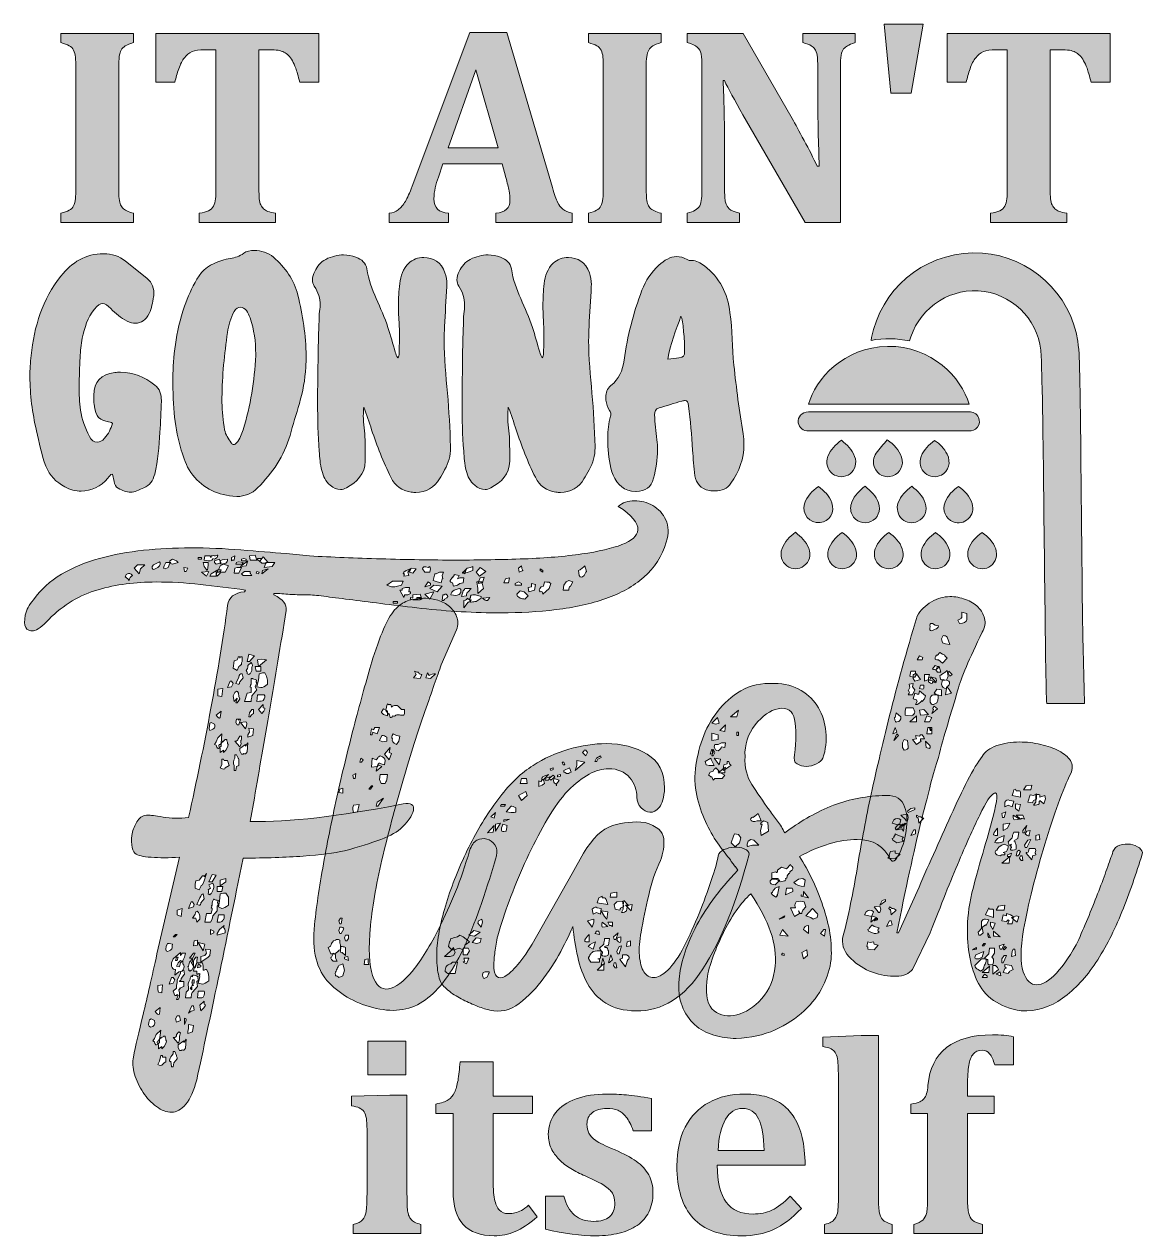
# Model space of a CAD drawing. Header units: inches. Extents: x 233 to 847, y -872 to -208.
import ezdxf

# ---------------------------------------------------------------- set-up
doc = ezdxf.new("R2010")
doc.units = ezdxf.units.IN
doc.header["$MEASUREMENT"] = 0
doc.layers.add('Layer 1', color=7, linetype='Continuous')

# ---------------------------------------------------------------- blocks, each defined once
blk = doc.blocks.new('block 3')
at = {"layer": 'Layer 1', "true_color": 0x040404}
h = blk.add_hatch(color=18, dxfattribs=at)
h.dxf.hatch_style = 2
edge = h.paths.add_edge_path()
edge.add_spline(control_points=[(389.32, -520.78), (386.34, -520.78), (383.52, -520.71), (380.85, -520.56), (378.18, -520.41), (375.35, -520.19), (372.38, -519.89), (372.38, -519.89), (370.15, -519.89), (370.15, -519.89), (370.15, -519.89), (370.15, -520.78), (370.15, -520.78), (375.2, -523.16), (377.43, -525.98), (376.84, -529.25), (373.87, -548.26), (370.89, -566.31), (367.93, -583.39), (364.95, -600.48), (362.13, -616.74), (359.46, -632.19), (359.46, -632.19), (357.23, -645.11), (357.23, -645.11), (378.62, -645.41), (405.95, -642.29), (439.23, -635.75), (444.27, -634.57), (446.8, -635.31), (446.8, -637.98), (446.8, -640.65), (444.72, -644.07), (440.56, -648.23), (438.18, -650.61), (434.25, -652.84), (428.75, -654.91), (423.25, -657), (416.65, -659.08), (408.92, -661.15), (403.28, -662.34), (395.7, -663.31), (386.2, -664.05), (376.69, -664.79), (365.7, -665.16), (353.22, -665.16), (348.47, -688.94), (343.93, -711.06), (339.63, -731.56), (335.32, -752.06), (331.39, -770.48), (327.82, -786.82), (326.33, -792.76), (324.33, -797.21), (321.81, -800.19), (319.28, -803.15), (316.68, -804.64), (314.01, -804.64), (311.33, -804.64), (308.58, -803.6), (305.76, -801.52), (302.94, -799.44), (300.49, -796.85), (298.41, -793.73), (296.33, -790.61), (294.77, -787.26), (293.73, -783.7), (292.69, -780.14), (292.46, -777.01), (293.06, -774.34), (294.25, -768.4), (296.03, -760.6), (298.41, -750.95), (300.78, -741.3), (303.31, -730.23), (305.99, -717.75), (305.99, -717.75), (318.46, -664.72), (318.46, -664.72), (312.52, -665.02), (307.32, -665.02), (302.87, -664.72), (298.41, -664.43), (295.44, -663.68), (293.95, -662.49), (293.06, -661.6), (292.46, -660.04), (292.17, -657.81), (291.87, -655.58), (292.02, -653.28), (292.62, -650.9), (293.21, -648.53), (294.18, -646.38), (295.51, -644.44), (296.85, -642.51), (298.7, -641.54), (301.08, -641.54), (302.27, -641.54), (305.02, -641.92), (309.33, -642.66), (313.63, -643.4), (318.31, -643.48), (323.36, -642.88), (327.82, -622.98), (331.9, -603), (335.62, -582.95), (339.33, -562.89), (342.37, -544.11), (344.75, -526.57), (345.35, -522.12), (348.47, -519.6), (354.11, -519), (354.11, -519), (354.56, -518.11), (354.56, -518.11), (346.24, -516.92), (337.99, -515.88), (329.83, -514.99), (321.65, -514.1), (313.56, -513.65), (305.54, -513.65), (294.25, -513.65), (283.63, -515.07), (273.68, -517.89), (263.73, -520.71), (254.74, -526.13), (246.72, -534.15), (243.15, -538.01), (240.33, -540.1), (238.25, -540.39), (236.18, -540.69), (234.76, -540.1), (234.02, -538.61), (233.28, -537.12), (233.2, -534.89), (233.79, -531.92), (234.39, -528.96), (235.88, -526.13), (238.25, -523.45), (242.12, -517.81), (247.24, -513.14), (253.62, -509.42), (260.02, -505.71), (266.99, -502.81), (274.57, -500.73), (282.14, -498.65), (290.17, -497.16), (298.63, -496.27), (307.1, -495.38), (315.64, -494.93), (324.26, -494.93), (333.76, -494.93), (343.04, -495.31), (352.11, -496.05), (361.17, -496.8), (369.41, -497.46), (376.84, -498.05), (376.84, -498.05), (389.76, -499.39), (389.76, -499.39), (401.94, -499.99), (415.01, -500.51), (428.98, -500.95), (442.94, -501.4), (456.75, -501.62), (470.42, -501.62), (483.19, -501.62), (495.52, -501.4), (507.41, -500.95), (519.29, -500.51), (529.83, -499.61), (539.05, -498.28), (548.25, -496.94), (555.61, -495.23), (561.1, -493.15), (566.6, -491.08), (569.5, -488.4), (569.8, -485.13), (570.09, -481.27), (566.52, -476.96), (559.1, -472.21), (561.47, -470.13), (564.45, -469.09), (568.01, -469.09), (571.58, -469.09), (574.92, -469.98), (578.04, -471.76), (581.16, -473.55), (583.53, -476.15), (585.17, -479.56), (586.8, -482.98), (586.88, -487.07), (585.39, -491.82), (583.01, -499.54), (578.93, -505.93), (573.14, -510.98), (567.34, -516.03), (560.36, -519.97), (552.19, -522.79), (544.02, -525.61), (534.96, -527.62), (525.01, -528.8), (515.05, -529.99), (505.03, -530.58), (494.93, -530.58), (480.07, -530.58), (465.52, -529.77), (451.26, -528.13), (437, -526.5), (424.37, -524.94), (413.38, -523.45), (408.03, -522.86), (403.28, -522.27), (399.12, -521.67), (394.96, -521.08), (391.69, -520.78), (389.32, -520.78)], knot_values=[0, 0, 0, 0, 1, 1, 1, 2, 2, 2, 3, 3, 3, 4, 4, 4, 5, 5, 5, 6, 6, 6, 7, 7, 7, 8, 8, 8, 9, 9, 9, 10, 10, 10, 11, 11, 11, 12, 12, 12, 13, 13, 13, 14, 14, 14, 15, 15, 15, 16, 16, 16, 17, 17, 17, 18, 18, 18, 19, 19, 19, 20, 20, 20, 21, 21, 21, 22, 22, 22, 23, 23, 23, 24, 24, 24, 25, 25, 25, 26, 26, 26, 27, 27, 27, 28, 28, 28, 29, 29, 29, 30, 30, 30, 31, 31, 31, 32, 32, 32, 33, 33, 33, 34, 34, 34, 35, 35, 35, 36, 36, 36, 37, 37, 37, 38, 38, 38, 39, 39, 39, 40, 40, 40, 41, 41, 41, 42, 42, 42, 43, 43, 43, 44, 44, 44, 45, 45, 45, 46, 46, 46, 47, 47, 47, 48, 48, 48, 49, 49, 49, 50, 50, 50, 51, 51, 51, 52, 52, 52, 53, 53, 53, 54, 54, 54, 55, 55, 55, 56, 56, 56, 57, 57, 57, 58, 58, 58, 59, 59, 59, 60, 60, 60, 61, 61, 61, 62, 62, 62, 63, 63, 63, 64, 64, 64, 65, 65, 65, 66, 66, 66, 67, 67, 67, 68, 68, 68, 69, 69, 69, 70, 70, 70, 71, 71, 71, 72, 72, 72, 72], degree=3, periodic=1)
edge = h.paths.add_edge_path()
edge.add_spline(control_points=[(288.61, -510.98), (288.9, -510.98), (289.64, -511.58), (290.83, -512.76), (290.83, -511.58), (291.43, -510.69), (292.62, -510.09), (291.43, -508.9), (290.53, -508.6), (289.94, -509.2), (289.94, -509.2), (289.05, -509.64), (289.05, -509.64), (289.05, -509.64), (288.61, -510.98), (288.61, -510.98)], knot_values=[0, 0, 0, 0, 1, 1, 1, 2, 2, 2, 3, 3, 3, 4, 4, 4, 5, 5, 5, 5], degree=3, periodic=1)
h.paths.add_polyline_path([(297.07, -506.52), (299.3, -504.29), (295.29, -504.29), (293.51, -506.08), (296.18, -509.2)])
edge = h.paths.add_edge_path()
edge.add_spline(control_points=[(301.97, -753.84), (301.08, -756.22), (301.23, -757.56), (302.42, -757.85), (304.5, -757.56), (305.24, -756.37), (304.65, -754.29), (304.65, -754.29), (302.87, -753.4), (302.87, -753.4), (302.87, -753.4), (301.97, -753.84), (301.97, -753.84)], knot_values=[0, 0, 0, 0, 1, 1, 1, 2, 2, 2, 3, 3, 3, 4, 4, 4, 4], degree=3, periodic=1)
edge = h.paths.add_edge_path()
edge.add_spline(control_points=[(303.31, -505.18), (303.31, -506.67), (303.9, -507.12), (305.09, -506.52), (305.09, -506.52), (306.43, -505.63), (306.43, -505.63), (307.91, -504.45), (308.21, -503.4), (307.32, -502.51), (307.32, -502.51), (304.2, -504.29), (304.2, -504.29), (304.2, -504.29), (303.31, -505.18), (303.31, -505.18)], knot_values=[0, 0, 0, 0, 1, 1, 1, 2, 2, 2, 3, 3, 3, 4, 4, 4, 5, 5, 5, 5], degree=3, periodic=1)
edge = h.paths.add_edge_path()
edge.add_spline(control_points=[(304.65, -765.87), (304.94, -767.66), (305.54, -768.1), (306.43, -767.21), (306.72, -767.21), (306.88, -767.36), (306.88, -767.66), (306.88, -767.66), (306.88, -769.89), (306.88, -769.89), (306.88, -769.89), (308.66, -768.55), (308.66, -768.55), (308.66, -768.55), (308.66, -769.89), (308.66, -769.89), (308.66, -769.89), (310, -768.55), (310, -768.55), (311.18, -766.77), (311.48, -765.58), (310.89, -764.98), (310.89, -764.38), (310.81, -764.02), (310.66, -763.87), (310.51, -763.72), (310.44, -763.35), (310.44, -762.76), (310.44, -762.76), (309.55, -762.76), (309.55, -762.76), (309.55, -763.05), (309.33, -763.27), (308.88, -763.42), (308.44, -763.57), (308.21, -763.79), (308.21, -764.09), (308.21, -764.09), (308.21, -763.65), (308.21, -763.65), (308.21, -763.65), (307.32, -764.54), (307.32, -764.54), (307.32, -764.54), (307.77, -762.31), (307.77, -762.31), (307.77, -762.31), (308.21, -759.64), (308.21, -759.64), (308.21, -759.64), (305.54, -761.86), (305.54, -761.86), (305.54, -761.86), (304.65, -764.09), (304.65, -764.09), (304.65, -764.09), (303.76, -765.43), (303.76, -765.43), (303.76, -765.43), (304.65, -765.87), (304.65, -765.87)], knot_values=[0, 0, 0, 0, 1, 1, 1, 2, 2, 2, 3, 3, 3, 4, 4, 4, 5, 5, 5, 6, 6, 6, 7, 7, 7, 8, 8, 8, 9, 9, 9, 10, 10, 10, 11, 11, 11, 12, 12, 12, 13, 13, 13, 14, 14, 14, 15, 15, 15, 16, 16, 16, 17, 17, 17, 18, 18, 18, 19, 19, 19, 20, 20, 20, 20], degree=3, periodic=1)
edge = h.paths.add_edge_path()
edge.add_spline(control_points=[(307.77, -747.16), (307.77, -747.16), (305.09, -749.39), (305.09, -749.39), (305.99, -750.88), (306.72, -751.32), (307.32, -750.72), (307.32, -750.72), (307.77, -747.16), (307.77, -747.16)], knot_values=[0, 0, 0, 0, 1, 1, 1, 2, 2, 2, 3, 3, 3, 3], degree=3, periodic=1)
edge = h.paths.add_edge_path()
edge.add_spline(control_points=[(306.43, -767.21), (306.43, -767.21), (307.32, -766.32), (307.32, -766.32), (307.32, -766.32), (307.32, -764.54), (307.32, -764.54), (307.32, -764.54), (306.88, -765.43), (306.88, -765.43), (305.99, -765.43), (305.83, -766.02), (306.43, -767.21)], knot_values=[0, 0, 0, 0, 1, 1, 1, 2, 2, 2, 3, 3, 3, 4, 4, 4, 4], degree=3, periodic=1)
h.paths.add_polyline_path([(308.66, -739.14), (309.1, -734.68), (306.43, -735.13), (306.43, -737.36), (306.88, -738.69)])
edge = h.paths.add_edge_path()
edge.add_spline(control_points=[(310.89, -777.01), (310.89, -777.01), (310.89, -774.34), (310.89, -774.34), (310.89, -774.34), (309.1, -774.34), (309.1, -774.34), (309.1, -774.34), (309.1, -773.45), (309.1, -773.45), (309.1, -773.45), (308.21, -773.45), (308.21, -773.45), (308.21, -773.45), (307.32, -776.57), (307.32, -776.57), (307.32, -776.57), (306.43, -778.35), (306.43, -778.35), (307.61, -779.24), (308.51, -779.24), (309.1, -778.35), (309.1, -778.35), (310, -777.46), (310, -777.46), (310, -777.46), (310.89, -777.01), (310.89, -777.01)], knot_values=[0, 0, 0, 0, 1, 1, 1, 2, 2, 2, 3, 3, 3, 4, 4, 4, 5, 5, 5, 6, 6, 6, 7, 7, 7, 8, 8, 8, 9, 9, 9, 9], degree=3, periodic=1)
h.paths.add_polyline_path([(310.44, -506.52), (312.22, -505.63), (313.12, -503.4), (314.45, -503.85), (317.57, -502.96), (316.68, -502.07), (314.45, -501.17), (313.12, -502.07), (313.12, -502.96), (310.89, -502.96), (310, -504.74), (309.55, -506.08)])
edge = h.paths.add_edge_path()
edge.add_spline(control_points=[(311.78, -711.95), (310.59, -714.63), (310.59, -716.12), (311.78, -716.41), (313.26, -715.82), (314.08, -715.3), (314.23, -714.85), (314.38, -714.41), (314.45, -713.59), (314.45, -712.4), (314.45, -712.4), (312.67, -711.95), (312.67, -711.95), (312.67, -711.95), (311.78, -711.95), (311.78, -711.95)], knot_values=[0, 0, 0, 0, 1, 1, 1, 2, 2, 2, 3, 3, 3, 4, 4, 4, 5, 5, 5, 5], degree=3, periodic=1)
h.paths.add_polyline_path([(315.79, -732.01), (314.9, -730.67), (314.01, -730.67), (312.67, -734.23), (314.9, -733.79)])
edge = h.paths.add_edge_path()
edge.add_spline(control_points=[(315.34, -777.46), (315.34, -777.46), (317.13, -775.23), (317.13, -775.23), (317.13, -774.63), (317.05, -774.27), (316.9, -774.12), (316.75, -773.96), (316.68, -773.74), (316.68, -773.45), (316.68, -773.45), (315.79, -771.22), (315.79, -771.22), (315.79, -771.22), (314.9, -771.22), (314.9, -771.22), (314.9, -771.22), (314.9, -772.56), (314.9, -772.56), (312.82, -774.93), (312.37, -776.42), (313.56, -777.01), (313.56, -777.01), (313.56, -776.57), (313.56, -776.57), (313.56, -776.57), (314.01, -779.69), (314.01, -779.69), (314.01, -779.69), (314.9, -779.69), (314.9, -779.69), (314.9, -779.69), (315.34, -777.46), (315.34, -777.46)], knot_values=[0, 0, 0, 0, 1, 1, 1, 2, 2, 2, 3, 3, 3, 4, 4, 4, 5, 5, 5, 6, 6, 6, 7, 7, 7, 8, 8, 8, 9, 9, 9, 10, 10, 10, 11, 11, 11, 11], degree=3, periodic=1)
h.paths.add_polyline_path([(313.56, -502.96), (313.12, -502.96), (313.12, -503.4)])
edge = h.paths.add_edge_path()
edge.add_spline(control_points=[(320.69, -735.57), (320.69, -735.57), (320.69, -732.9), (320.69, -732.9), (320.69, -732.9), (318.46, -732.9), (318.46, -732.9), (318.46, -732.9), (318.46, -732.45), (318.46, -732.45), (319.06, -732.45), (319.35, -732.01), (319.35, -731.12), (319.35, -731.12), (321.14, -728.89), (321.14, -728.89), (321.14, -728.89), (320.69, -726.66), (320.69, -726.66), (320.69, -726.66), (320.25, -726.66), (320.25, -726.66), (321.14, -725.18), (321.14, -723.99), (320.25, -723.09), (320.25, -723.09), (320.25, -721.31), (320.25, -721.31), (320.25, -721.31), (321.14, -719.53), (321.14, -719.53), (321.14, -719.53), (321.58, -717.3), (321.58, -717.3), (321.58, -717.3), (319.8, -717.3), (319.8, -717.3), (319.8, -717.3), (318.91, -718.64), (318.91, -718.64), (318.91, -718.64), (318.91, -716.86), (318.91, -716.86), (318.91, -716.86), (314.9, -720.42), (314.9, -720.42), (314.9, -720.42), (314.01, -722.65), (314.01, -722.65), (314.01, -722.65), (314.01, -724.43), (314.01, -724.43), (314.3, -725.62), (314.9, -726.21), (315.79, -726.21), (315.79, -726.21), (316.24, -726.21), (316.24, -726.21), (316.24, -726.21), (315.79, -729.33), (315.79, -729.33), (315.79, -729.33), (318.02, -727.55), (318.02, -727.55), (318.02, -727.55), (319.8, -727.1), (319.8, -727.1), (319.2, -727.1), (318.91, -727.55), (318.91, -728.44), (318.91, -728.44), (317.13, -732.01), (317.13, -732.01), (317.13, -732.01), (317.13, -733.34), (317.13, -733.34), (317.13, -733.34), (316.68, -735.13), (316.68, -735.13), (316.68, -735.13), (316.68, -736.46), (316.68, -736.46), (316.68, -736.46), (314.9, -738.25), (314.9, -738.25), (314.9, -738.25), (315.79, -740.47), (315.79, -740.47), (315.79, -740.47), (316.68, -740.47), (316.68, -740.47), (316.68, -740.47), (317.13, -740.03), (317.13, -740.03), (317.13, -740.03), (317.57, -740.47), (317.57, -740.47), (317.57, -740.47), (316.68, -742.7), (316.68, -742.7), (316.68, -742.7), (317.57, -742.7), (317.57, -742.7), (317.57, -742.7), (318.46, -741.37), (318.46, -741.37), (318.46, -741.37), (318.46, -739.14), (318.46, -739.14), (318.46, -739.14), (318.02, -737.36), (318.02, -737.36), (318.02, -737.36), (318.91, -736.46), (318.91, -736.46), (318.91, -736.46), (318.46, -736.46), (318.46, -736.46), (318.46, -736.46), (320.69, -735.57), (320.69, -735.57)], knot_values=[0, 0, 0, 0, 1, 1, 1, 2, 2, 2, 3, 3, 3, 4, 4, 4, 5, 5, 5, 6, 6, 6, 7, 7, 7, 8, 8, 8, 9, 9, 9, 10, 10, 10, 11, 11, 11, 12, 12, 12, 13, 13, 13, 14, 14, 14, 15, 15, 15, 16, 16, 16, 17, 17, 17, 18, 18, 18, 19, 19, 19, 20, 20, 20, 21, 21, 21, 22, 22, 22, 23, 23, 23, 24, 24, 24, 25, 25, 25, 26, 26, 26, 27, 27, 27, 28, 28, 28, 29, 29, 29, 30, 30, 30, 31, 31, 31, 32, 32, 32, 33, 33, 33, 34, 34, 34, 35, 35, 35, 36, 36, 36, 37, 37, 37, 38, 38, 38, 39, 39, 39, 40, 40, 40, 40], degree=3, periodic=1)
h.paths.add_polyline_path([(317.13, -707.05), (316.24, -707.05), (314.9, -708.39), (315.79, -708.39)])
edge = h.paths.add_edge_path()
edge.add_spline(control_points=[(318.91, -760.97), (318.91, -760.97), (318.02, -760.53), (318.02, -760.53), (318.02, -760.53), (316.68, -761.86), (316.68, -761.86), (316.97, -763.05), (316.38, -763.65), (314.9, -763.65), (314.9, -763.65), (317.57, -766.77), (317.57, -766.77), (318.16, -765.87), (318.46, -765.05), (318.46, -764.32), (318.46, -763.57), (318.46, -763.05), (318.46, -762.76), (318.46, -762.76), (318.91, -760.97), (318.91, -760.97)], knot_values=[0, 0, 0, 0, 1, 1, 1, 2, 2, 2, 3, 3, 3, 4, 4, 4, 5, 5, 5, 6, 6, 6, 7, 7, 7, 7], degree=3, periodic=1)
h.paths.add_polyline_path([(316.24, -721.31), (317.13, -721.31), (317.57, -719.53), (316.68, -719.53)])
h.paths.add_polyline_path([(316.24, -753.4), (316.68, -755.18), (318.91, -754.29), (318.46, -751.61), (317.13, -751.61)])
h.paths.add_polyline_path([(318.91, -722.65), (319.8, -721.76), (318.91, -721.31), (317.57, -722.65), (316.68, -724.43), (318.46, -724.88)])
h.paths.add_polyline_path([(319.35, -697.25), (319.8, -692.79), (317.13, -693.68), (317.13, -696.36)])
edge = h.paths.add_edge_path()
edge.add_spline(control_points=[(318.46, -770.78), (318.46, -770.78), (319.35, -770.78), (319.35, -770.78), (319.35, -770.78), (319.8, -770.33), (319.8, -770.33), (320.39, -770.92), (320.98, -770.62), (321.58, -769.44), (321.58, -769.44), (322.03, -764.54), (322.03, -764.54), (322.03, -764.54), (320.69, -766.32), (320.69, -766.32), (320.69, -766.32), (320.69, -765.43), (320.69, -765.43), (320.69, -765.43), (317.57, -767.66), (317.57, -767.66), (317.57, -767.66), (317.57, -768.99), (317.57, -768.99), (317.57, -768.99), (318.46, -770.78), (318.46, -770.78)], knot_values=[0, 0, 0, 0, 1, 1, 1, 2, 2, 2, 3, 3, 3, 4, 4, 4, 5, 5, 5, 6, 6, 6, 7, 7, 7, 8, 8, 8, 9, 9, 9, 9], degree=3, periodic=1)
edge = h.paths.add_edge_path()
edge.add_spline(control_points=[(320.25, -726.66), (320.25, -726.66), (319.8, -727.1), (319.8, -727.1), (319.8, -727.1), (320.25, -726.66), (320.25, -726.66)], knot_values=[0, 0, 0, 0, 1, 1, 1, 2, 2, 2, 2], degree=3, periodic=1)
h.paths.add_polyline_path([(320.69, -505.63), (321.14, -507.86), (322.03, -507.86), (322.92, -506.08)])
edge = h.paths.add_edge_path()
edge.add_spline(control_points=[(321.14, -756.52), (321.73, -755.03), (322.03, -754.07), (322.03, -753.62), (322.03, -753.17), (321.73, -752.95), (321.14, -752.95), (321.14, -752.95), (321.14, -756.52), (321.14, -756.52)], knot_values=[0, 0, 0, 0, 1, 1, 1, 2, 2, 2, 3, 3, 3, 3], degree=3, periodic=1)
edge = h.paths.add_edge_path()
edge.add_spline(control_points=[(322.03, -738.69), (322.03, -738.69), (321.58, -741.81), (321.58, -741.81), (321.58, -741.81), (324.7, -741.81), (324.7, -741.81), (324.7, -741.52), (324.77, -741), (324.92, -740.25), (325.07, -739.51), (325.29, -738.99), (325.59, -738.69), (325.59, -738.69), (328.27, -735.57), (328.27, -735.57), (328.27, -735.57), (327.82, -732.9), (327.82, -732.9), (327.82, -732.9), (329.16, -732.01), (329.16, -732.01), (328.27, -731.41), (328.11, -730.82), (328.71, -730.23), (327.22, -729.63), (326.41, -729.33), (326.26, -729.33), (326.11, -729.33), (325.89, -729.33), (325.59, -729.33), (325.59, -729.33), (325.59, -730.23), (325.59, -730.23), (325.59, -730.23), (324.7, -729.78), (324.7, -729.78), (324.7, -730.08), (324.62, -730.38), (324.48, -730.67), (324.33, -730.97), (324.26, -731.27), (324.26, -731.56), (323.07, -733.64), (322.77, -734.98), (323.36, -735.57), (323.36, -735.57), (323.36, -737.36), (323.36, -737.36), (323.36, -737.36), (322.03, -738.69), (322.03, -738.69)], knot_values=[0, 0, 0, 0, 1, 1, 1, 2, 2, 2, 3, 3, 3, 4, 4, 4, 5, 5, 5, 6, 6, 6, 7, 7, 7, 8, 8, 8, 9, 9, 9, 10, 10, 10, 11, 11, 11, 12, 12, 12, 13, 13, 13, 14, 14, 14, 15, 15, 15, 16, 16, 16, 17, 17, 17, 17], degree=3, periodic=1)
edge = h.paths.add_edge_path()
edge.add_spline(control_points=[(328.27, -719.53), (328.27, -719.53), (327.37, -719.53), (327.37, -719.53), (327.37, -719.53), (326.48, -720.87), (326.48, -720.87), (326.48, -720.87), (326.04, -721.76), (326.04, -721.76), (325.74, -721.76), (325.59, -721.61), (325.59, -721.31), (325.59, -721.31), (325.59, -720.42), (325.59, -720.42), (325.59, -720.42), (323.81, -722.2), (323.81, -722.2), (323.81, -723.39), (323.51, -724.28), (322.92, -724.88), (323.51, -725.77), (323.66, -726.37), (323.36, -726.66), (323.36, -726.66), (324.26, -727.1), (324.26, -727.1), (324.26, -727.1), (324.7, -726.66), (324.7, -726.66), (324.7, -726.66), (325.15, -726.66), (325.15, -726.66), (325.15, -726.66), (326.04, -724.88), (326.04, -724.88), (326.04, -724.88), (326.04, -724.43), (326.04, -724.43), (326.04, -724.43), (326.48, -725.32), (326.48, -725.32), (326.48, -725.32), (326.04, -727.1), (326.04, -727.1), (326.04, -727.1), (327.82, -727.1), (327.82, -727.1), (327.82, -727.1), (327.82, -728.89), (327.82, -728.89), (327.82, -728.89), (328.71, -728.89), (328.71, -728.89), (328.71, -728.89), (328.71, -728.44), (328.71, -728.44), (329, -728.74), (329.3, -728.74), (329.6, -728.44), (329.6, -729.04), (329.53, -729.33), (329.38, -729.33), (329.23, -729.33), (329.3, -729.63), (329.6, -730.23), (329.6, -730.23), (328.71, -733.79), (328.71, -733.79), (328.71, -733.79), (330.94, -734.23), (330.94, -734.23), (331.83, -734.23), (333.01, -733.64), (334.51, -732.45), (334.51, -732.45), (334.51, -730.23), (334.51, -730.23), (334.51, -730.23), (334.06, -728), (334.06, -728), (334.06, -728), (333.17, -726.21), (333.17, -726.21), (332.87, -726.21), (332.57, -726.29), (332.28, -726.44), (331.98, -726.59), (331.68, -726.66), (331.39, -726.66), (331.39, -726.66), (331.39, -724.43), (331.39, -724.43), (331.39, -724.43), (330.94, -722.65), (330.94, -722.65), (330.94, -722.65), (327.82, -722.65), (327.82, -722.65), (327.82, -722.65), (327.82, -721.31), (327.82, -721.31), (327.82, -721.31), (328.27, -719.53), (328.27, -719.53)], knot_values=[0, 0, 0, 0, 1, 1, 1, 2, 2, 2, 3, 3, 3, 4, 4, 4, 5, 5, 5, 6, 6, 6, 7, 7, 7, 8, 8, 8, 9, 9, 9, 10, 10, 10, 11, 11, 11, 12, 12, 12, 13, 13, 13, 14, 14, 14, 15, 15, 15, 16, 16, 16, 17, 17, 17, 18, 18, 18, 19, 19, 19, 20, 20, 20, 21, 21, 21, 22, 22, 22, 23, 23, 23, 24, 24, 24, 25, 25, 25, 26, 26, 26, 27, 27, 27, 28, 28, 28, 29, 29, 29, 30, 30, 30, 31, 31, 31, 32, 32, 32, 33, 33, 33, 34, 34, 34, 35, 35, 35, 35], degree=3, periodic=1)
h.paths.add_polyline_path([(322.92, -761.42), (325.59, -760.53), (326.04, -756.96), (323.36, -756.52), (323.36, -758.74), (322.92, -760.08)])
h.paths.add_polyline_path([(326.48, -690.56), (325.59, -689.23), (324.7, -689.23), (323.36, -692.79), (326.04, -691.9)])
edge = h.paths.add_edge_path()
edge.add_spline(control_points=[(323.36, -750.28), (323.66, -749.99), (323.88, -749.76), (324.03, -749.61), (324.18, -749.46), (324.99, -749.09), (326.48, -748.5), (326.48, -748.5), (326.04, -746.27), (326.04, -746.27), (326.04, -746.27), (325.15, -746.27), (325.15, -746.27), (325.15, -746.27), (323.36, -750.28), (323.36, -750.28)], knot_values=[0, 0, 0, 0, 1, 1, 1, 2, 2, 2, 3, 3, 3, 4, 4, 4, 5, 5, 5, 5], degree=3, periodic=1)
h.paths.add_polyline_path([(325.59, -719.98), (326.93, -717.3), (326.04, -717.3), (323.81, -719.98)])
edge = h.paths.add_edge_path()
edge.add_spline(control_points=[(324.7, -736.02), (324.7, -736.02), (325.15, -735.57), (325.15, -735.57), (325.15, -735.57), (325.15, -737.36), (325.15, -737.36), (324.85, -737.36), (324.7, -737.28), (324.7, -737.13), (324.7, -736.99), (324.55, -736.91), (324.26, -736.91), (324.26, -736.91), (324.7, -736.02), (324.7, -736.02)], knot_values=[0, 0, 0, 0, 1, 1, 1, 2, 2, 2, 3, 3, 3, 4, 4, 4, 5, 5, 5, 5], degree=3, periodic=1)
edge = h.paths.add_edge_path()
edge.add_spline(control_points=[(326.04, -723.09), (326.04, -723.09), (326.04, -721.76), (326.04, -721.76), (325.74, -722.06), (325.29, -722.2), (324.7, -722.2), (324.7, -722.2), (326.04, -724.43), (326.04, -724.43), (326.04, -724.43), (326.04, -723.09), (326.04, -723.09)], knot_values=[0, 0, 0, 0, 1, 1, 1, 2, 2, 2, 3, 3, 3, 4, 4, 4, 4], degree=3, periodic=1)
h.paths.add_polyline_path([(326.48, -733.79), (326.48, -732.01), (325.59, -732.01), (325.15, -733.79)])
h.paths.add_polyline_path([(325.59, -734.23), (325.15, -735.13), (326.04, -735.13)])
edge = h.paths.add_edge_path()
edge.add_spline(control_points=[(329.6, -698.59), (329.6, -698.59), (329.6, -696.8), (329.6, -696.8), (328.41, -693.84), (327.52, -693.54), (326.93, -695.91), (326.93, -695.91), (325.59, -698.14), (325.59, -698.14), (325.59, -698.14), (327.37, -698.14), (327.37, -698.14), (327.37, -698.14), (327.82, -700.37), (327.82, -700.37), (327.82, -700.37), (329.6, -698.59), (329.6, -698.59)], knot_values=[0, 0, 0, 0, 1, 1, 1, 2, 2, 2, 3, 3, 3, 4, 4, 4, 5, 5, 5, 6, 6, 6, 6], degree=3, periodic=1)
h.paths.add_polyline_path([(326.48, -710.62), (326.04, -713.29), (328.27, -712.85), (328.27, -710.17)])
edge = h.paths.add_edge_path()
edge.add_spline(control_points=[(326.48, -725.32), (326.48, -725.32), (326.93, -725.32), (326.93, -725.32), (327.52, -724.14), (327.82, -723.25), (327.82, -722.65), (327.82, -722.65), (326.48, -725.32), (326.48, -725.32)], knot_values=[0, 0, 0, 0, 1, 1, 1, 2, 2, 2, 3, 3, 3, 3], degree=3, periodic=1)
edge = h.paths.add_edge_path()
edge.add_spline(control_points=[(330.05, -680.76), (330.05, -680.17), (330.34, -679.87), (330.94, -679.87), (330.94, -679.87), (331.83, -677.64), (331.83, -677.64), (331.83, -677.64), (333.17, -673.63), (333.17, -673.63), (333.17, -673.63), (331.83, -675.41), (331.83, -675.41), (331.83, -675.41), (331.83, -674.97), (331.83, -674.97), (331.83, -674.97), (330.94, -674.97), (330.94, -674.97), (330.94, -674.97), (329.16, -677.2), (329.16, -677.2), (329.16, -677.2), (327.37, -677.64), (327.37, -677.64), (327.37, -677.64), (326.93, -679.42), (326.93, -679.42), (326.93, -679.42), (326.93, -681.65), (326.93, -681.65), (326.93, -681.65), (329.16, -682.54), (329.16, -682.54), (329.16, -682.54), (330.05, -680.76), (330.05, -680.76)], knot_values=[0, 0, 0, 0, 1, 1, 1, 2, 2, 2, 3, 3, 3, 4, 4, 4, 5, 5, 5, 6, 6, 6, 7, 7, 7, 8, 8, 8, 9, 9, 9, 10, 10, 10, 11, 11, 11, 12, 12, 12, 12], degree=3, periodic=1)
edge = h.paths.add_edge_path()
edge.add_spline(control_points=[(329.16, -691.01), (329.75, -691.01), (330.05, -690.56), (330.05, -689.67), (330.05, -689.67), (331.83, -687.45), (331.83, -687.45), (331.83, -687.45), (331.39, -684.77), (331.39, -684.77), (330.79, -684.77), (330.19, -685.52), (329.6, -687), (329.6, -687), (327.82, -690.56), (327.82, -690.56), (327.82, -690.56), (329.16, -691.01), (329.16, -691.01)], knot_values=[0, 0, 0, 0, 1, 1, 1, 2, 2, 2, 3, 3, 3, 4, 4, 4, 5, 5, 5, 6, 6, 6, 6], degree=3, periodic=1)
h.paths.add_polyline_path([(328.27, -725.32), (330.05, -724.88), (330.05, -723.99), (328.71, -723.09)])
edge = h.paths.add_edge_path()
edge.add_spline(control_points=[(328.71, -738.25), (328.71, -738.25), (328.27, -741.81), (328.27, -741.81), (329.75, -741.81), (330.56, -741.81), (330.72, -741.81), (330.86, -741.81), (331.09, -741.66), (331.39, -741.37), (332.28, -739.88), (332.42, -738.84), (331.83, -738.25), (331.83, -738.25), (328.71, -738.25), (328.71, -738.25)], knot_values=[0, 0, 0, 0, 1, 1, 1, 2, 2, 2, 3, 3, 3, 4, 4, 4, 5, 5, 5, 5], degree=3, periodic=1)
h.paths.add_polyline_path([(328.71, -500.28), (328.71, -501.17), (330.49, -501.17), (330.49, -500.28)])
h.paths.add_polyline_path([(331.39, -715.96), (332.28, -712.4), (328.71, -711.51)])
edge = h.paths.add_edge_path()
edge.add_spline(control_points=[(331.83, -743.59), (331.83, -743.59), (329.6, -745.82), (329.6, -745.82), (329.6, -745.82), (330.05, -748.94), (330.05, -748.94), (332.72, -746.57), (333.31, -745.38), (331.83, -745.38), (331.83, -745.38), (331.83, -743.59), (331.83, -743.59)], knot_values=[0, 0, 0, 0, 1, 1, 1, 2, 2, 2, 3, 3, 3, 4, 4, 4, 4], degree=3, periodic=1)
h.paths.add_polyline_path([(332.28, -718.64), (330.05, -719.08), (330.05, -722.2), (334.06, -719.53), (334.95, -718.64), (335.4, -715.52), (332.72, -715.07), (333.17, -717.3)])
h.paths.add_polyline_path([(333.17, -510.53), (334.51, -507.86), (330.49, -508.3)])
edge = h.paths.add_edge_path()
edge.add_spline(control_points=[(333.61, -507.41), (333.61, -507.12), (333.68, -506.67), (333.84, -506.08), (333.98, -505.48), (334.06, -505.04), (334.06, -504.74), (334.06, -504.74), (334.06, -502.96), (334.06, -502.96), (334.06, -502.96), (331.39, -502.96), (331.39, -502.96), (331.39, -502.96), (331.83, -505.18), (331.83, -505.18), (331.83, -505.18), (333.61, -507.41), (333.61, -507.41)], knot_values=[0, 0, 0, 0, 1, 1, 1, 2, 2, 2, 3, 3, 3, 4, 4, 4, 5, 5, 5, 6, 6, 6, 6], degree=3, periodic=1)
edge = h.paths.add_edge_path()
edge.add_spline(control_points=[(339.41, -498.95), (339.11, -498.95), (338.81, -499.02), (338.52, -499.17), (338.22, -499.32), (337.92, -499.39), (337.63, -499.39), (337.33, -499.1), (336.73, -499.1), (335.84, -499.39), (335.84, -499.39), (335.84, -500.28), (335.84, -500.28), (335.84, -500.28), (334.95, -499.39), (334.95, -499.39), (334.95, -499.39), (332.28, -499.39), (332.28, -499.39), (332.28, -499.39), (331.83, -501.62), (331.83, -501.62), (331.83, -501.62), (334.06, -502.07), (334.06, -502.07), (335.84, -502.07), (336.73, -501.62), (336.73, -500.73), (336.73, -500.73), (337.63, -501.17), (337.63, -501.17), (338.22, -500.58), (338.66, -500.28), (338.96, -500.28), (338.96, -500.28), (339.41, -498.95), (339.41, -498.95)], knot_values=[0, 0, 0, 0, 1, 1, 1, 2, 2, 2, 3, 3, 3, 4, 4, 4, 5, 5, 5, 6, 6, 6, 7, 7, 7, 8, 8, 8, 9, 9, 9, 10, 10, 10, 11, 11, 11, 12, 12, 12, 12], degree=3, periodic=1)
edge = h.paths.add_edge_path()
edge.add_spline(control_points=[(336.29, -692.79), (336.29, -693.39), (336.21, -693.84), (336.06, -694.13), (335.91, -694.43), (335.84, -694.87), (335.84, -695.47), (335.84, -695.47), (333.17, -695.47), (333.17, -695.47), (333.17, -695.47), (332.28, -700.37), (332.28, -700.37), (332.28, -700.37), (335.4, -700.37), (335.4, -700.37), (335.4, -700.37), (336.29, -698.59), (336.29, -698.59), (336.29, -698.59), (336.73, -696.8), (336.73, -696.8), (336.73, -696.8), (338.96, -694.13), (338.96, -694.13), (338.96, -694.13), (338.96, -691.45), (338.96, -691.45), (338.96, -691.45), (339.85, -690.56), (339.85, -690.56), (338.96, -689.97), (338.96, -689.23), (339.85, -688.34), (338.66, -688.34), (337.92, -688.19), (337.63, -687.89), (337.33, -687.89), (337.18, -687.74), (337.18, -687.45), (336.58, -688.34), (336.29, -689.53), (336.29, -691.01), (335.99, -691.31), (335.91, -691.53), (336.06, -691.68), (336.21, -691.83), (336.13, -692.05), (335.84, -692.35), (335.84, -692.35), (336.29, -692.79), (336.29, -692.79)], knot_values=[0, 0, 0, 0, 1, 1, 1, 2, 2, 2, 3, 3, 3, 4, 4, 4, 5, 5, 5, 6, 6, 6, 7, 7, 7, 8, 8, 8, 9, 9, 9, 10, 10, 10, 11, 11, 11, 12, 12, 12, 13, 13, 13, 14, 14, 14, 15, 15, 15, 16, 16, 16, 17, 17, 17, 17], degree=3, periodic=1)
edge = h.paths.add_edge_path()
edge.add_spline(control_points=[(335.4, -684.77), (335.4, -684.77), (335.84, -684.77), (335.84, -684.77), (335.84, -684.77), (336.73, -682.99), (336.73, -682.99), (336.73, -682.99), (337.18, -681.21), (337.18, -681.21), (337.18, -680.02), (337.03, -679.28), (336.73, -678.98), (336.73, -678.98), (334.51, -679.87), (334.51, -679.87), (334.51, -679.87), (335.4, -681.65), (335.4, -681.65), (335.4, -681.65), (334.06, -682.54), (334.06, -682.54), (334.35, -682.84), (334.35, -683.59), (334.06, -684.77), (334.06, -684.77), (334.95, -685.22), (334.95, -685.22), (334.95, -685.22), (335.4, -684.77), (335.4, -684.77)], knot_values=[0, 0, 0, 0, 1, 1, 1, 2, 2, 2, 3, 3, 3, 4, 4, 4, 5, 5, 5, 6, 6, 6, 7, 7, 7, 8, 8, 8, 9, 9, 9, 10, 10, 10, 10], degree=3, periodic=1)
h.paths.add_polyline_path([(336.29, -678.09), (338.52, -674.52), (336.29, -674.08), (334.51, -678.09)])
edge = h.paths.add_edge_path()
edge.add_spline(control_points=[(334.95, -591.19), (334.65, -593.57), (334.65, -594.91), (334.95, -595.2), (336.43, -594.61), (337.33, -594.09), (337.63, -593.64), (337.92, -593.2), (337.92, -592.53), (337.63, -591.64), (337.63, -591.64), (335.84, -590.74), (335.84, -590.74), (335.84, -590.74), (334.95, -591.19), (334.95, -591.19)], knot_values=[0, 0, 0, 0, 1, 1, 1, 2, 2, 2, 3, 3, 3, 4, 4, 4, 5, 5, 5, 5], degree=3, periodic=1)
edge = h.paths.add_edge_path()
edge.add_spline(control_points=[(338.96, -510.53), (338.96, -510.53), (340.74, -508.75), (340.74, -508.75), (340.74, -508.75), (340.3, -507.86), (340.3, -507.86), (340, -508.16), (339.55, -508.3), (338.96, -508.3), (338.96, -508.3), (339.41, -506.97), (339.41, -506.97), (339.41, -506.97), (335.84, -509.2), (335.84, -509.2), (335.84, -509.2), (334.95, -510.53), (334.95, -510.53), (334.95, -510.53), (338.52, -510.53), (338.52, -510.53), (338.52, -510.53), (338.52, -509.64), (338.52, -509.64), (338.52, -509.64), (338.96, -510.53), (338.96, -510.53)], knot_values=[0, 0, 0, 0, 1, 1, 1, 2, 2, 2, 3, 3, 3, 4, 4, 4, 5, 5, 5, 6, 6, 6, 7, 7, 7, 8, 8, 8, 9, 9, 9, 9], degree=3, periodic=1)
h.paths.add_polyline_path([(335.4, -707.05), (337.18, -706.16), (337.18, -705.27), (335.4, -704.38)])
edge = h.paths.add_edge_path()
edge.add_spline(control_points=[(338.52, -503.85), (338.52, -503.85), (340.74, -503.4), (340.74, -503.4), (340.74, -503.7), (340.89, -503.85), (341.19, -503.85), (341.19, -503.85), (343.86, -503.4), (343.86, -503.4), (344.46, -502.81), (344.75, -502.07), (344.75, -501.17), (342.08, -501.17), (340.74, -501.62), (340.74, -502.51), (340.74, -502.51), (340.3, -501.17), (340.3, -501.17), (340.3, -501.17), (337.63, -502.07), (337.63, -502.07), (337.63, -502.07), (337.63, -502.96), (337.63, -502.96), (337.63, -502.96), (338.52, -503.85), (338.52, -503.85)], knot_values=[0, 0, 0, 0, 1, 1, 1, 2, 2, 2, 3, 3, 3, 4, 4, 4, 5, 5, 5, 6, 6, 6, 7, 7, 7, 8, 8, 8, 9, 9, 9, 9], degree=3, periodic=1)
edge = h.paths.add_edge_path()
edge.add_spline(control_points=[(338.52, -603.22), (338.81, -605), (339.41, -605.45), (340.3, -604.56), (340.3, -604.56), (340.74, -605), (340.74, -605), (340.74, -605), (340.74, -607.23), (340.74, -607.23), (340.74, -607.23), (342.53, -605.9), (342.53, -605.9), (342.53, -605.9), (342.53, -607.23), (342.53, -607.23), (342.53, -607.23), (343.86, -605.9), (343.86, -605.9), (345.05, -604.11), (345.35, -602.93), (344.75, -602.33), (344.75, -601.74), (344.68, -601.37), (344.53, -601.22), (344.38, -601.07), (344.31, -600.7), (344.31, -600.1), (344.31, -600.1), (343.42, -600.1), (343.42, -600.1), (343.42, -600.1), (342.08, -601.44), (342.08, -601.44), (342.08, -601.44), (342.08, -600.99), (342.08, -600.99), (342.08, -600.99), (341.19, -602.33), (341.19, -602.33), (341.19, -602.33), (341.64, -596.98), (341.64, -596.98), (341.64, -596.98), (339.41, -599.21), (339.41, -599.21), (339.41, -599.21), (338.52, -601.44), (338.52, -601.44), (338.52, -601.44), (337.63, -602.78), (337.63, -602.78), (337.63, -602.78), (338.52, -603.22), (338.52, -603.22)], knot_values=[0, 0, 0, 0, 1, 1, 1, 2, 2, 2, 3, 3, 3, 4, 4, 4, 5, 5, 5, 6, 6, 6, 7, 7, 7, 8, 8, 8, 9, 9, 9, 10, 10, 10, 11, 11, 11, 12, 12, 12, 13, 13, 13, 14, 14, 14, 15, 15, 15, 16, 16, 16, 17, 17, 17, 18, 18, 18, 18], degree=3, periodic=1)
edge = h.paths.add_edge_path()
edge.add_spline(control_points=[(338.52, -507.86), (338.52, -507.86), (338.52, -509.64), (338.52, -509.64), (338.52, -509.64), (338.96, -508.3), (338.96, -508.3), (338.66, -508.3), (338.52, -508.16), (338.52, -507.86)], knot_values=[0, 0, 0, 0, 1, 1, 1, 2, 2, 2, 3, 3, 3, 3], degree=3, periodic=1)
edge = h.paths.add_edge_path()
edge.add_spline(control_points=[(341.19, -584.51), (341.19, -584.51), (338.52, -586.73), (338.52, -586.73), (339.41, -588.22), (340.15, -588.67), (340.74, -588.07), (340.74, -588.07), (341.19, -584.51), (341.19, -584.51)], knot_values=[0, 0, 0, 0, 1, 1, 1, 2, 2, 2, 3, 3, 3, 3], degree=3, periodic=1)
h.paths.add_polyline_path([(338.96, -683.43), (341.64, -683.43), (342.08, -680.76), (338.96, -680.76)])
edge = h.paths.add_edge_path()
edge.add_spline(control_points=[(339.85, -696.36), (339.85, -696.36), (338.96, -700.37), (338.96, -700.37), (340.44, -700.37), (341.34, -700.22), (341.64, -699.92), (341.93, -699.63), (342.23, -699.18), (342.53, -698.59), (342.53, -698.59), (342.53, -699.03), (342.53, -699.03), (342.82, -698.74), (342.97, -697.85), (342.97, -696.36), (342.97, -696.36), (339.85, -696.36), (339.85, -696.36)], knot_values=[0, 0, 0, 0, 1, 1, 1, 2, 2, 2, 3, 3, 3, 4, 4, 4, 5, 5, 5, 6, 6, 6, 6], degree=3, periodic=1)
edge = h.paths.add_edge_path()
edge.add_spline(control_points=[(342.97, -702.15), (342.97, -702.15), (340.3, -704.38), (340.3, -704.38), (340.3, -704.38), (338.96, -706.61), (338.96, -706.61), (338.96, -706.61), (338.96, -707.5), (338.96, -707.5), (338.96, -707.5), (343.42, -706.16), (343.42, -706.16), (343.42, -704.38), (343.12, -703.49), (342.53, -703.49), (342.53, -703.49), (342.97, -702.15), (342.97, -702.15)], knot_values=[0, 0, 0, 0, 1, 1, 1, 2, 2, 2, 3, 3, 3, 4, 4, 4, 5, 5, 5, 6, 6, 6, 6], degree=3, periodic=1)
h.paths.add_polyline_path([(341.64, -576.49), (342.08, -572.03), (339.41, -572.47), (339.41, -576.04)])
h.paths.add_polyline_path([(342.53, -503.85), (340.74, -504.74), (339.85, -506.97), (341.19, -506.97), (340.74, -508.3), (343.42, -508.3), (345.2, -504.74)])
edge = h.paths.add_edge_path()
edge.add_spline(control_points=[(342.53, -684.32), (342.53, -684.32), (340.74, -684.77), (340.74, -684.77), (340.74, -684.77), (340.3, -688.78), (340.3, -688.78), (340.3, -688.78), (339.85, -691.9), (339.85, -691.9), (339.85, -691.9), (341.64, -692.79), (341.64, -692.79), (342.53, -692.79), (343.71, -692.2), (345.2, -691.01), (345.2, -691.01), (345.2, -686.55), (345.2, -686.55), (345.2, -686.55), (343.86, -684.32), (343.86, -684.32), (343.86, -684.32), (342.53, -684.32), (342.53, -684.32)], knot_values=[0, 0, 0, 0, 1, 1, 1, 2, 2, 2, 3, 3, 3, 4, 4, 4, 5, 5, 5, 6, 6, 6, 7, 7, 7, 8, 8, 8, 8], degree=3, periodic=1)
edge = h.paths.add_edge_path()
edge.add_spline(control_points=[(340.3, -604.56), (340.3, -604.56), (341.19, -603.67), (341.19, -603.67), (341.19, -603.67), (341.19, -602.33), (341.19, -602.33), (341.19, -602.33), (340.74, -602.78), (340.74, -602.78), (339.85, -602.78), (339.7, -603.38), (340.3, -604.56)], knot_values=[0, 0, 0, 0, 1, 1, 1, 2, 2, 2, 3, 3, 3, 4, 4, 4, 4], degree=3, periodic=1)
h.paths.add_polyline_path([(340.74, -502.51), (340.74, -503.4), (341.19, -503.4)])
edge = h.paths.add_edge_path()
edge.add_spline(control_points=[(345.65, -614.36), (345.65, -614.36), (344.75, -611.69), (344.75, -611.69), (344.75, -611.69), (342.97, -611.69), (342.97, -611.69), (342.97, -611.69), (342.53, -610.8), (342.53, -610.8), (342.53, -610.8), (341.64, -610.8), (341.64, -610.8), (341.64, -610.8), (341.64, -613.92), (341.64, -613.92), (341.64, -613.92), (340.74, -615.7), (340.74, -615.7), (342.53, -616.59), (343.42, -616.59), (343.42, -615.7), (343.42, -615.7), (345.65, -614.36), (345.65, -614.36)], knot_values=[0, 0, 0, 0, 1, 1, 1, 2, 2, 2, 3, 3, 3, 4, 4, 4, 5, 5, 5, 6, 6, 6, 7, 7, 7, 8, 8, 8, 8], degree=3, periodic=1)
h.paths.add_polyline_path([(343.86, -676.3), (340.74, -677.2), (340.74, -680.31), (343.86, -678.09)])
h.paths.add_polyline_path([(347.87, -569.35), (346.98, -568.02), (346.09, -568.02), (344.75, -571.58), (346.98, -571.14)])
edge = h.paths.add_edge_path()
edge.add_spline(control_points=[(346.98, -502.07), (347.28, -501.77), (347.72, -501.62), (348.32, -501.62), (348.32, -501.62), (348.76, -499.39), (348.76, -499.39), (348.76, -499.39), (346.98, -500.28), (346.98, -500.28), (346.98, -500.28), (346.98, -502.07), (346.98, -502.07)], knot_values=[0, 0, 0, 0, 1, 1, 1, 2, 2, 2, 3, 3, 3, 4, 4, 4, 4], degree=3, periodic=1)
edge = h.paths.add_edge_path()
edge.add_spline(control_points=[(350.99, -560), (351.58, -559.4), (352.03, -559.11), (352.33, -559.11), (352.33, -558.21), (352.48, -557.62), (352.78, -557.32), (352.78, -557.32), (352.78, -554.65), (352.78, -554.65), (352.78, -554.65), (351.88, -554.65), (351.88, -554.65), (351.88, -554.65), (351.44, -555.54), (351.44, -555.54), (351.44, -555.54), (351.44, -554.65), (351.44, -554.65), (351.44, -554.65), (350.55, -554.65), (350.55, -554.65), (350.55, -554.95), (350.47, -555.25), (350.33, -555.54), (350.17, -555.84), (350.1, -556.14), (350.1, -556.43), (350.1, -556.43), (348.32, -556.88), (348.32, -556.88), (348.32, -556.88), (347.87, -560.89), (347.87, -560.89), (347.87, -560.89), (350.1, -562.22), (350.1, -562.22), (350.1, -562.22), (350.99, -560), (350.99, -560)], knot_values=[0, 0, 0, 0, 1, 1, 1, 2, 2, 2, 3, 3, 3, 4, 4, 4, 5, 5, 5, 6, 6, 6, 7, 7, 7, 8, 8, 8, 9, 9, 9, 10, 10, 10, 11, 11, 11, 12, 12, 12, 13, 13, 13, 13], degree=3, periodic=1)
edge = h.paths.add_edge_path()
edge.add_spline(control_points=[(351.44, -577.82), (351.44, -577.82), (350.99, -576.49), (350.99, -576.49), (350.69, -573.52), (349.95, -572.77), (348.76, -574.26), (348.76, -574.26), (347.87, -576.04), (347.87, -576.04), (347.87, -576.04), (348.32, -579.16), (348.32, -579.16), (348.32, -579.16), (350.1, -577.38), (350.1, -577.38), (350.1, -577.38), (350.1, -577.82), (350.1, -577.82), (350.1, -577.82), (349.21, -580.05), (349.21, -580.05), (349.21, -580.05), (350.1, -580.05), (350.1, -580.05), (350.1, -580.05), (350.99, -578.71), (350.99, -578.71), (350.99, -578.71), (351.44, -577.82), (351.44, -577.82)], knot_values=[0, 0, 0, 0, 1, 1, 1, 2, 2, 2, 3, 3, 3, 4, 4, 4, 5, 5, 5, 6, 6, 6, 7, 7, 7, 8, 8, 8, 9, 9, 9, 10, 10, 10, 10], degree=3, periodic=1)
edge = h.paths.add_edge_path()
edge.add_spline(control_points=[(349.66, -614.81), (349.66, -614.81), (350.99, -614.36), (350.99, -614.36), (350.99, -614.36), (350.99, -612.13), (350.99, -612.13), (350.99, -610.95), (350.84, -610.35), (350.55, -610.35), (350.55, -610.35), (349.66, -608.57), (349.66, -608.57), (349.66, -608.57), (348.76, -608.57), (348.76, -608.57), (348.76, -608.57), (348.76, -610.35), (348.76, -610.35), (347.87, -611.84), (347.72, -613.18), (348.32, -614.36), (348.32, -614.36), (348.32, -617.04), (348.32, -617.04), (348.32, -617.04), (349.21, -617.04), (349.21, -617.04), (349.21, -617.04), (349.66, -614.81), (349.66, -614.81)], knot_values=[0, 0, 0, 0, 1, 1, 1, 2, 2, 2, 3, 3, 3, 4, 4, 4, 5, 5, 5, 6, 6, 6, 7, 7, 7, 8, 8, 8, 9, 9, 9, 10, 10, 10, 10], degree=3, periodic=1)
h.paths.add_polyline_path([(348.76, -506.08), (348.32, -508.75), (350.99, -508.75), (352.33, -505.63), (350.1, -505.63)])
edge = h.paths.add_edge_path()
edge.add_spline(control_points=[(352.33, -598.32), (352.33, -598.32), (351.44, -598.32), (351.44, -598.32), (351.44, -598.32), (350.55, -599.66), (350.55, -599.66), (350.55, -600.55), (349.95, -600.99), (348.76, -600.99), (348.76, -600.99), (351.44, -604.11), (351.44, -604.11), (352.03, -603.22), (352.25, -602.41), (352.11, -601.66), (351.95, -600.92), (352.03, -600.4), (352.33, -600.1), (352.33, -600.1), (352.33, -598.32), (352.33, -598.32)], knot_values=[0, 0, 0, 0, 1, 1, 1, 2, 2, 2, 3, 3, 3, 4, 4, 4, 5, 5, 5, 6, 6, 6, 7, 7, 7, 7], degree=3, periodic=1)
h.paths.add_polyline_path([(349.66, -502.96), (349.21, -503.85), (352.78, -503.85), (353.22, -502.96), (350.55, -502.51)])
edge = h.paths.add_edge_path()
edge.add_spline(control_points=[(350.55, -569.8), (351.14, -569.8), (351.44, -569.35), (351.44, -568.46), (351.44, -568.46), (353.22, -566.24), (353.22, -566.24), (353.22, -566.24), (352.78, -564.01), (352.78, -564.01), (351.58, -564.01), (350.99, -564.61), (350.99, -565.79), (350.99, -565.79), (349.21, -569.35), (349.21, -569.35), (349.21, -569.35), (350.55, -569.8), (350.55, -569.8)], knot_values=[0, 0, 0, 0, 1, 1, 1, 2, 2, 2, 3, 3, 3, 4, 4, 4, 5, 5, 5, 6, 6, 6, 6], degree=3, periodic=1)
h.paths.add_polyline_path([(350.99, -589.41), (350.55, -588.96), (349.66, -588.96), (349.21, -590.74), (350.1, -592.08), (350.99, -592.08), (351.88, -588.96), (350.99, -588.96)])
edge = h.paths.add_edge_path()
edge.add_spline(control_points=[(352.33, -608.12), (352.33, -608.12), (353.22, -608.12), (353.22, -608.12), (353.22, -608.12), (353.67, -607.68), (353.67, -607.68), (354.26, -608.28), (354.85, -607.98), (355.45, -606.79), (355.45, -606.79), (355.9, -601.89), (355.9, -601.89), (355.9, -601.89), (354.56, -603.67), (354.56, -603.67), (354.56, -603.67), (354.56, -602.78), (354.56, -602.78), (354.56, -602.78), (351.44, -605), (351.44, -605), (351.44, -605), (351.44, -606.34), (351.44, -606.34), (351.44, -606.34), (352.33, -608.12), (352.33, -608.12)], knot_values=[0, 0, 0, 0, 1, 1, 1, 2, 2, 2, 3, 3, 3, 4, 4, 4, 5, 5, 5, 6, 6, 6, 7, 7, 7, 8, 8, 8, 9, 9, 9, 9], degree=3, periodic=1)
h.paths.add_polyline_path([(355.9, -502.07), (351.88, -505.18), (355, -504.74)])
edge = h.paths.add_edge_path()
edge.add_spline(control_points=[(354.56, -594.31), (355.45, -591.64), (355.45, -590.3), (354.56, -590.3), (354.56, -590.3), (351.88, -590.74), (351.88, -590.74), (351.88, -590.74), (354.56, -594.31), (354.56, -594.31)], knot_values=[0, 0, 0, 0, 1, 1, 1, 2, 2, 2, 3, 3, 3, 3], degree=3, periodic=1)
h.paths.add_polyline_path([(355, -502.07), (355, -501.17), (353.67, -500.73), (352.33, -501.17), (352.33, -502.07)])
edge = h.paths.add_edge_path()
edge.add_spline(control_points=[(353.22, -510.09), (353.22, -510.09), (358.12, -510.09), (358.12, -510.09), (357.52, -509.49), (357.23, -509.05), (357.23, -508.75), (357.23, -508.46), (357.23, -508.16), (357.23, -507.86), (357.23, -507.86), (354.11, -507.86), (354.11, -507.86), (354.11, -507.86), (352.33, -509.2), (352.33, -509.2), (352.33, -509.2), (353.22, -510.09), (353.22, -510.09)], knot_values=[0, 0, 0, 0, 1, 1, 1, 2, 2, 2, 3, 3, 3, 4, 4, 4, 5, 5, 5, 6, 6, 6, 6], degree=3, periodic=1)
edge = h.paths.add_edge_path()
edge.add_spline(control_points=[(357.68, -571.58), (357.68, -571.58), (357.68, -574.26), (357.68, -574.26), (357.68, -574.26), (355.45, -574.7), (355.45, -574.7), (355.45, -574.7), (354.11, -579.16), (354.11, -579.16), (354.11, -579.16), (357.68, -579.16), (357.68, -579.16), (357.68, -578.57), (357.75, -578.04), (357.9, -577.6), (358.05, -577.15), (358.12, -576.64), (358.12, -576.04), (358.12, -576.04), (360.8, -572.92), (360.8, -572.92), (360.8, -572.92), (359.91, -571.14), (359.91, -571.14), (359.91, -571.14), (360.8, -568.91), (360.8, -568.91), (360.2, -568.62), (360.2, -568.17), (360.8, -567.57), (359.31, -566.98), (358.49, -566.68), (358.35, -566.68), (358.19, -566.68), (357.97, -566.68), (357.68, -566.68), (357.68, -566.68), (357.68, -569.8), (357.68, -569.8), (357.38, -570.1), (357.23, -570.54), (357.23, -571.14), (357.23, -571.14), (357.68, -571.58), (357.68, -571.58)], knot_values=[0, 0, 0, 0, 1, 1, 1, 2, 2, 2, 3, 3, 3, 4, 4, 4, 5, 5, 5, 6, 6, 6, 7, 7, 7, 8, 8, 8, 9, 9, 9, 10, 10, 10, 11, 11, 11, 12, 12, 12, 13, 13, 13, 14, 14, 14, 15, 15, 15, 15], degree=3, periodic=1)
edge = h.paths.add_edge_path()
edge.add_spline(control_points=[(356.79, -564.01), (356.79, -564.01), (357.23, -564.01), (357.23, -564.01), (357.23, -564.01), (358.12, -562.22), (358.12, -562.22), (358.12, -562.22), (358.12, -560.44), (358.12, -560.44), (358.12, -560.15), (358.19, -559.85), (358.35, -559.55), (358.49, -559.26), (358.27, -558.66), (357.68, -557.77), (357.68, -557.77), (355.9, -559.55), (355.9, -559.55), (355.9, -560.74), (355.6, -561.63), (355, -562.22), (355.6, -563.12), (355.74, -563.71), (355.45, -564.01), (355.45, -564.01), (356.34, -564.45), (356.34, -564.45), (356.34, -564.45), (356.79, -564.01), (356.79, -564.01)], knot_values=[0, 0, 0, 0, 1, 1, 1, 2, 2, 2, 3, 3, 3, 4, 4, 4, 5, 5, 5, 6, 6, 6, 7, 7, 7, 8, 8, 8, 9, 9, 9, 10, 10, 10, 10], degree=3, periodic=1)
h.paths.add_polyline_path([(356.79, -557.32), (359.46, -554.2), (356.34, -553.31), (355.45, -557.32)])
h.paths.add_polyline_path([(355.9, -598.76), (358.57, -597.87), (359.01, -594.31), (356.34, -593.86), (356.79, -596.09), (355.9, -597.43)])
edge = h.paths.add_edge_path()
edge.add_spline(control_points=[(356.79, -585.4), (356.79, -585.4), (356.34, -587.62), (356.34, -587.62), (356.34, -587.62), (357.23, -587.62), (357.23, -587.62), (357.52, -586.73), (358.12, -586.14), (359.01, -585.84), (359.01, -585.84), (359.01, -583.61), (359.01, -583.61), (359.01, -583.61), (358.12, -583.61), (358.12, -583.61), (358.12, -583.61), (356.79, -585.4), (356.79, -585.4)], knot_values=[0, 0, 0, 0, 1, 1, 1, 2, 2, 2, 3, 3, 3, 4, 4, 4, 5, 5, 5, 6, 6, 6, 6], degree=3, periodic=1)
h.paths.add_polyline_path([(357.23, -501.62), (360.8, -501.62), (359.91, -498.95), (356.79, -499.39)])
h.paths.add_polyline_path([(360.35, -562.67), (363.03, -562.67), (363.03, -560), (361.69, -560), (366.14, -556.43), (363.47, -555.98), (361.24, -556.43), (361.69, -560), (359.91, -560)])
h.paths.add_polyline_path([(361.69, -509.2), (362.13, -508.3), (360.8, -507.86), (360.35, -508.75)])
edge = h.paths.add_edge_path()
edge.add_spline(control_points=[(363.92, -563.56), (363.92, -563.56), (362.13, -564.01), (362.13, -564.01), (362.13, -564.01), (361.69, -567.57), (361.69, -567.57), (361.69, -567.57), (360.8, -571.14), (360.8, -571.14), (360.8, -571.14), (363.03, -571.58), (363.03, -571.58), (363.92, -571.58), (365.1, -570.99), (366.59, -569.8), (366.59, -569.8), (366.59, -567.57), (366.59, -567.57), (366.59, -567.57), (366.14, -565.34), (366.14, -565.34), (366.14, -565.34), (365.25, -563.56), (365.25, -563.56), (365.25, -563.56), (363.92, -563.56), (363.92, -563.56)], knot_values=[0, 0, 0, 0, 1, 1, 1, 2, 2, 2, 3, 3, 3, 4, 4, 4, 5, 5, 5, 6, 6, 6, 7, 7, 7, 8, 8, 8, 9, 9, 9, 9], degree=3, periodic=1)
edge = h.paths.add_edge_path()
edge.add_spline(control_points=[(361.24, -575.59), (361.24, -575.59), (360.8, -579.16), (360.8, -579.16), (362.87, -579.16), (364.06, -579.01), (364.36, -578.71), (365.25, -577.23), (365.4, -576.19), (364.81, -575.59), (364.81, -575.59), (361.24, -575.59), (361.24, -575.59)], knot_values=[0, 0, 0, 0, 1, 1, 1, 2, 2, 2, 3, 3, 3, 4, 4, 4, 4], degree=3, periodic=1)
edge = h.paths.add_edge_path()
edge.add_spline(control_points=[(363.47, -500.73), (363.47, -500.73), (361.24, -500.73), (361.24, -500.73), (361.24, -500.73), (361.24, -501.62), (361.24, -501.62), (361.54, -501.62), (361.76, -501.7), (361.91, -501.84), (362.06, -502), (362.28, -502.07), (362.58, -502.07), (362.58, -502.07), (362.13, -502.07), (362.13, -502.07), (362.13, -502.07), (363.47, -503.4), (363.47, -503.4), (363.47, -503.4), (365.7, -503.4), (365.7, -503.4), (365.7, -503.4), (364.81, -505.63), (364.81, -505.63), (364.81, -505.63), (369.26, -505.18), (369.26, -505.18), (369.26, -505.18), (370.6, -502.96), (370.6, -502.96), (370.6, -502.96), (367.04, -502.96), (367.04, -502.96), (367.04, -502.96), (364.36, -499.84), (364.36, -499.84), (364.36, -499.84), (362.58, -502.07), (362.58, -502.07), (362.58, -502.07), (363.47, -500.73), (363.47, -500.73)], knot_values=[0, 0, 0, 0, 1, 1, 1, 2, 2, 2, 3, 3, 3, 4, 4, 4, 5, 5, 5, 6, 6, 6, 7, 7, 7, 8, 8, 8, 9, 9, 9, 10, 10, 10, 11, 11, 11, 12, 12, 12, 13, 13, 13, 14, 14, 14, 14], degree=3, periodic=1)
edge = h.paths.add_edge_path()
edge.add_spline(control_points=[(364.36, -580.94), (364.36, -580.94), (361.69, -583.61), (361.69, -583.61), (361.69, -583.61), (363.47, -585.84), (363.47, -585.84), (365.55, -583.77), (365.85, -582.72), (364.36, -582.72), (364.36, -582.72), (364.36, -580.94), (364.36, -580.94)], knot_values=[0, 0, 0, 0, 1, 1, 1, 2, 2, 2, 3, 3, 3, 4, 4, 4, 4], degree=3, periodic=1)
h.paths.add_polyline_path([(363.47, -509.2), (367.04, -506.52), (363.92, -507.41)])
h.paths.add_polyline_path([(365.7, -502.96), (365.7, -503.4), (367.04, -502.96)])
h.paths.add_polyline_path([(440.12, -515.43), (441.01, -513.21), (435.22, -513.21), (432.1, -515.43), (434.77, -516.33), (436.55, -516.33)])
h.paths.add_polyline_path([(437.89, -525.24), (437.89, -524.35), (435.66, -524.35), (435.66, -525.24)])
edge = h.paths.add_edge_path()
edge.add_spline(control_points=[(443.68, -520.78), (443.68, -520.78), (445.02, -519.89), (445.02, -519.89), (445.02, -519.89), (445.02, -519), (445.02, -519), (445.02, -519), (444.13, -519), (444.13, -519), (444.13, -519), (444.57, -516.77), (444.57, -516.77), (444.57, -516.77), (442.35, -516.77), (442.35, -516.77), (442.35, -516.77), (440.56, -517.22), (440.56, -517.22), (440.56, -517.22), (440.56, -518.11), (440.56, -518.11), (440.56, -518.11), (439.23, -518.11), (439.23, -518.11), (439.23, -518.11), (441.45, -522.12), (441.45, -522.12), (441.45, -521.83), (441.52, -521.6), (441.68, -521.45), (441.82, -521.3), (441.9, -521.08), (441.9, -520.78), (441.9, -520.78), (443.68, -520.78), (443.68, -520.78)], knot_values=[0, 0, 0, 0, 1, 1, 1, 2, 2, 2, 3, 3, 3, 4, 4, 4, 5, 5, 5, 6, 6, 6, 7, 7, 7, 8, 8, 8, 9, 9, 9, 10, 10, 10, 11, 11, 11, 12, 12, 12, 12], degree=3, periodic=1)
h.paths.add_polyline_path([(445.02, -506.52), (442.79, -507.41), (441.45, -508.3), (441.01, -509.2), (441.9, -509.2), (441.45, -510.53), (444.13, -510.09), (443.68, -508.3)])
h.paths.add_polyline_path([(448.14, -506.52), (445.47, -506.08), (444.57, -508.3), (446.36, -508.75)])
h.paths.add_polyline_path([(450.37, -520.34), (446.36, -520.78), (446.36, -522.56), (445.02, -522.12), (445.02, -523.01), (446.36, -523.45), (450.37, -523.45), (451.26, -523.01)])
h.paths.add_polyline_path([(450.81, -522.12), (448.59, -522.12), (448.59, -523.01), (449.92, -523.45), (450.37, -523.45)])
edge = h.paths.add_edge_path()
edge.add_spline(control_points=[(454.82, -505.63), (452.74, -505.04), (451.7, -505.34), (451.7, -506.52), (451.7, -506.52), (453.04, -508.3), (453.04, -508.3), (453.04, -508.3), (455.72, -508.3), (455.72, -508.3), (455.72, -508.3), (456.16, -506.52), (456.16, -506.52), (456.16, -506.52), (455.72, -505.18), (455.72, -505.18), (455.72, -505.18), (454.82, -505.63), (454.82, -505.63)], knot_values=[0, 0, 0, 0, 1, 1, 1, 2, 2, 2, 3, 3, 3, 4, 4, 4, 5, 5, 5, 6, 6, 6, 6], degree=3, periodic=1)
h.paths.add_polyline_path([(453.04, -516.33), (456.16, -515.43), (456.16, -514.54), (454.82, -513.65)])
h.paths.add_polyline_path([(453.04, -520.34), (455.72, -523.01), (457.94, -519)])
h.paths.add_polyline_path([(457.94, -515.43), (455.72, -517.22), (459.73, -519), (462.4, -515.88)])
edge = h.paths.add_edge_path()
edge.add_spline(control_points=[(462.84, -511.87), (462.84, -511.87), (462.4, -510.09), (462.4, -510.09), (462.4, -510.09), (463.29, -508.3), (463.29, -508.3), (463.29, -508.3), (461.06, -508.3), (461.06, -508.3), (459.87, -508.9), (459.13, -509.2), (458.83, -509.2), (458.83, -509.2), (458.39, -509.2), (458.39, -509.2), (458.39, -509.2), (457.5, -512.76), (457.5, -512.76), (457.5, -512.76), (459.73, -513.65), (459.73, -513.65), (459.73, -513.65), (461.95, -514.1), (461.95, -514.1), (461.95, -514.1), (462.4, -511.87), (462.4, -511.87), (462.4, -511.87), (462.84, -511.87), (462.84, -511.87)], knot_values=[0, 0, 0, 0, 1, 1, 1, 2, 2, 2, 3, 3, 3, 4, 4, 4, 5, 5, 5, 6, 6, 6, 7, 7, 7, 8, 8, 8, 9, 9, 9, 10, 10, 10, 10], degree=3, periodic=1)
edge = h.paths.add_edge_path()
edge.add_spline(control_points=[(464.18, -520.34), (463.88, -520.63), (463.44, -520.78), (462.84, -520.78), (462.84, -520.78), (462.4, -523.9), (462.4, -523.9), (462.4, -523.9), (463.29, -523.9), (463.29, -523.9), (463.29, -523.61), (463.36, -523.45), (463.51, -523.45), (463.66, -523.45), (463.74, -523.31), (463.74, -523.01), (465.81, -522.12), (466.11, -521.23), (464.63, -520.34), (464.63, -520.34), (464.18, -520.34), (464.18, -520.34)], knot_values=[0, 0, 0, 0, 1, 1, 1, 2, 2, 2, 3, 3, 3, 4, 4, 4, 5, 5, 5, 6, 6, 6, 7, 7, 7, 7], degree=3, periodic=1)
edge = h.paths.add_edge_path()
edge.add_spline(control_points=[(470.87, -511.87), (470.87, -511.87), (471.76, -510.09), (471.76, -510.09), (471.76, -510.09), (469.08, -509.64), (469.08, -509.64), (469.08, -509.94), (468.93, -510.24), (468.64, -510.53), (468.34, -510.83), (468.19, -511.13), (468.19, -511.42), (468.19, -511.42), (468.19, -510.98), (468.19, -510.98), (468.19, -510.98), (466.86, -512.76), (466.86, -512.76), (466.86, -513.65), (467.3, -514.1), (468.19, -514.1), (468.19, -514.1), (468.64, -515.88), (468.64, -515.88), (468.64, -515.88), (470.87, -515.43), (470.87, -515.43), (470.87, -515.43), (472.2, -514.54), (472.2, -514.54), (472.2, -514.54), (473.99, -514.1), (473.99, -514.1), (473.99, -514.1), (474.43, -511.42), (474.43, -511.42), (474.43, -511.42), (472.2, -511.42), (472.2, -511.42), (472.2, -511.42), (470.87, -511.87), (470.87, -511.87)], knot_values=[0, 0, 0, 0, 1, 1, 1, 2, 2, 2, 3, 3, 3, 4, 4, 4, 5, 5, 5, 6, 6, 6, 7, 7, 7, 8, 8, 8, 9, 9, 9, 10, 10, 10, 11, 11, 11, 12, 12, 12, 13, 13, 13, 14, 14, 14, 14], degree=3, periodic=1)
edge = h.paths.add_edge_path()
edge.add_spline(control_points=[(472.65, -519.44), (472.94, -517.96), (472.65, -517.22), (471.76, -517.22), (471.76, -517.22), (469.08, -518.11), (469.08, -518.11), (467.89, -518.71), (467.3, -519.6), (467.3, -520.78), (469.38, -521.08), (470.71, -521.08), (471.31, -520.78), (471.9, -520.49), (472.35, -520.04), (472.65, -519.44)], knot_values=[0, 0, 0, 0, 1, 1, 1, 2, 2, 2, 3, 3, 3, 4, 4, 4, 5, 5, 5, 5], degree=3, periodic=1)
edge = h.paths.add_edge_path()
edge.add_spline(control_points=[(474.88, -517.22), (474.88, -517.52), (474.58, -517.96), (473.99, -518.55), (473.99, -518.55), (473.09, -521.67), (473.09, -521.67), (473.09, -521.67), (475.77, -521.23), (475.77, -521.23), (475.77, -520.34), (476.06, -519.6), (476.66, -519), (476.66, -519), (478.44, -517.22), (478.44, -517.22), (478.44, -517.22), (474.88, -517.22), (474.88, -517.22)], knot_values=[0, 0, 0, 0, 1, 1, 1, 2, 2, 2, 3, 3, 3, 4, 4, 4, 5, 5, 5, 6, 6, 6, 6], degree=3, periodic=1)
h.paths.add_polyline_path([(478, -505.63), (476.21, -506.08), (473.99, -508.3), (473.54, -508.3), (473.54, -508.75), (473.99, -508.75), (474.88, -509.2), (474.88, -508.75), (476.66, -508.3), (479.33, -507.41), (479.33, -505.18)])
h.paths.add_polyline_path([(475.77, -506.52), (473.54, -508.75), (473.99, -508.75), (474.88, -508.75)])
edge = h.paths.add_edge_path()
edge.add_spline(control_points=[(476.21, -522.56), (476.21, -523.16), (475.62, -523.61), (474.43, -523.9), (474.43, -523.9), (474.43, -527.91), (474.43, -527.91), (474.43, -527.91), (476.66, -524.79), (476.66, -524.79), (476.95, -524.79), (477.17, -524.72), (477.33, -524.57), (477.47, -524.42), (477.7, -524.35), (478, -524.35), (478, -524.65), (478.14, -524.79), (478.44, -524.79), (479.33, -524.5), (480.22, -524.35), (481.12, -524.35), (481.12, -524.35), (483.79, -522.56), (483.79, -522.56), (483.79, -522.56), (483.79, -521.67), (483.79, -521.67), (483.79, -521.67), (480.67, -520.78), (480.67, -520.78), (478.59, -520.49), (477.7, -520.94), (478, -522.12), (477.7, -522.42), (477.55, -522.86), (477.55, -523.45), (477.55, -523.45), (476.21, -522.56), (476.21, -522.56)], knot_values=[0, 0, 0, 0, 1, 1, 1, 2, 2, 2, 3, 3, 3, 4, 4, 4, 5, 5, 5, 6, 6, 6, 7, 7, 7, 8, 8, 8, 9, 9, 9, 10, 10, 10, 11, 11, 11, 12, 12, 12, 13, 13, 13, 13], degree=3, periodic=1)
edge = h.paths.add_edge_path()
edge.add_spline(control_points=[(478.44, -523.45), (478.44, -523.45), (477.55, -523.45), (477.55, -523.45), (477.84, -523.75), (478, -524.05), (478, -524.35), (478, -524.35), (478.44, -523.45), (478.44, -523.45)], knot_values=[0, 0, 0, 0, 1, 1, 1, 2, 2, 2, 3, 3, 3, 3], degree=3, periodic=1)
h.paths.add_polyline_path([(483.34, -505.63), (481.12, -508.3), (482.9, -510.53), (486.46, -507.86)])
h.paths.add_polyline_path([(485.57, -510.98), (483.34, -511.42), (482.45, -513.65), (481.56, -513.65), (482.01, -517.22), (482.01, -519.89), (485.13, -517.22), (484.68, -514.99), (484.23, -514.1), (484.68, -514.1)])
h.paths.add_polyline_path([(484.23, -513.65), (482.45, -513.65), (482.45, -514.54), (484.23, -514.1)])
edge = h.paths.add_edge_path()
edge.add_spline(control_points=[(488.69, -522.12), (488.69, -522.12), (484.68, -522.56), (484.68, -522.56), (485.57, -523.45), (486.46, -523.9), (487.35, -523.9), (487.35, -523.9), (488.69, -522.12), (488.69, -522.12)], knot_values=[0, 0, 0, 0, 1, 1, 1, 2, 2, 2, 3, 3, 3, 3], degree=3, periodic=1)
h.paths.add_polyline_path([(498.94, -514.1), (499.39, -511.42), (497.16, -511.87), (496.27, -514.1)])
h.paths.add_polyline_path([(506.07, -514.54), (504.29, -513.65), (502.51, -514.54), (502.51, -515.43), (506.07, -515.43)])
edge = h.paths.add_edge_path()
edge.add_spline(control_points=[(503.84, -521.67), (504.14, -521.67), (504.43, -521.83), (504.73, -522.12), (505.03, -522.42), (505.33, -522.56), (505.62, -522.56), (506.22, -522.86), (506.96, -523.01), (507.85, -523.01), (507.85, -523.01), (509.64, -521.23), (509.64, -521.23), (509.64, -521.23), (507.41, -519), (507.41, -519), (507.41, -519), (505.18, -518.55), (505.18, -518.55), (505.18, -518.55), (503.4, -520.34), (503.4, -520.34), (503.4, -520.34), (503.84, -521.67), (503.84, -521.67)], knot_values=[0, 0, 0, 0, 1, 1, 1, 2, 2, 2, 3, 3, 3, 4, 4, 4, 5, 5, 5, 6, 6, 6, 7, 7, 7, 8, 8, 8, 8], degree=3, periodic=1)
edge = h.paths.add_edge_path()
edge.add_spline(control_points=[(506.96, -507.41), (506.66, -507.41), (506.52, -507.27), (506.52, -506.97), (506.22, -506.67), (506.07, -506.08), (506.07, -505.18), (506.07, -505.18), (506.07, -504.74), (506.07, -504.74), (506.07, -504.74), (504.29, -506.08), (504.29, -506.08), (504.29, -506.08), (504.73, -508.3), (504.73, -508.3), (504.73, -508.3), (506.96, -507.41), (506.96, -507.41)], knot_values=[0, 0, 0, 0, 1, 1, 1, 2, 2, 2, 3, 3, 3, 4, 4, 4, 5, 5, 5, 6, 6, 6, 6], degree=3, periodic=1)
h.paths.add_polyline_path([(511.42, -514.54), (511.42, -516.33), (509.64, -516.77), (510.08, -519), (513.2, -518.11), (513.65, -514.99)])
edge = h.paths.add_edge_path()
edge.add_spline(control_points=[(521.22, -517.22), (521.22, -517.22), (522.11, -514.54), (522.11, -514.54), (521.51, -514.25), (521.29, -514.03), (521.44, -513.87), (521.59, -513.73), (520.62, -513.65), (518.55, -513.65), (518.55, -513.65), (518.1, -515.88), (518.1, -515.88), (518.1, -515.88), (516.77, -516.33), (516.77, -516.33), (515.58, -517.52), (515.43, -518.41), (516.32, -519), (517.21, -518.71), (517.66, -519.15), (517.66, -520.34), (517.66, -520.34), (521.22, -517.22), (521.22, -517.22)], knot_values=[0, 0, 0, 0, 1, 1, 1, 2, 2, 2, 3, 3, 3, 4, 4, 4, 5, 5, 5, 6, 6, 6, 7, 7, 7, 8, 8, 8, 8], degree=3, periodic=1)
h.paths.add_polyline_path([(517.66, -508.3), (517.66, -507.41), (516.32, -506.52), (516.32, -507.41)])
edge = h.paths.add_edge_path()
edge.add_spline(control_points=[(530.58, -513.65), (530.58, -513.65), (529.24, -515.43), (529.24, -515.43), (529.24, -515.43), (528.8, -518.11), (528.8, -518.11), (528.8, -518.11), (531.92, -518.11), (531.92, -518.11), (531.92, -517.22), (532.21, -516.48), (532.81, -515.88), (532.81, -515.88), (534.15, -513.65), (534.15, -513.65), (534.15, -513.65), (531.92, -512.76), (531.92, -512.76), (531.92, -512.76), (530.58, -513.65), (530.58, -513.65)], knot_values=[0, 0, 0, 0, 1, 1, 1, 2, 2, 2, 3, 3, 3, 4, 4, 4, 5, 5, 5, 6, 6, 6, 7, 7, 7, 7], degree=3, periodic=1)
edge = h.paths.add_edge_path()
edge.add_spline(control_points=[(541.72, -507.86), (541.72, -507.86), (540.83, -504.74), (540.83, -504.74), (540.23, -505.34), (539.64, -505.85), (539.05, -506.3), (538.45, -506.74), (537.86, -507.12), (537.26, -507.41), (537.26, -507.41), (537.71, -510.09), (537.71, -510.09), (538.3, -511.28), (539.19, -511.28), (540.38, -510.09), (540.38, -510.09), (541.28, -508.3), (541.28, -508.3), (541.28, -508.3), (541.72, -507.86), (541.72, -507.86)], knot_values=[0, 0, 0, 0, 1, 1, 1, 2, 2, 2, 3, 3, 3, 4, 4, 4, 5, 5, 5, 6, 6, 6, 7, 7, 7, 7], degree=3, periodic=1)
h = blk.add_hatch(color=18, dxfattribs=at)
h.dxf.hatch_style = 2
edge = h.paths.add_edge_path()
edge.add_spline(control_points=[(461.95, -559.11), (459.87, -565.05), (456.9, -573.59), (453.04, -584.73), (449.18, -595.87), (445.24, -608.2), (441.23, -621.72), (437.22, -635.24), (433.5, -649.12), (430.09, -663.38), (426.67, -677.64), (424.37, -690.56), (423.18, -702.15), (421.99, -714.93), (422.36, -724.06), (424.3, -729.56), (426.23, -735.06), (429.12, -737.51), (432.99, -736.91), (436.85, -736.32), (441.23, -733.05), (446.13, -727.1), (451.04, -721.17), (456.01, -713.14), (461.06, -703.04), (464.03, -697.1), (466.92, -690.64), (469.75, -683.66), (472.57, -676.68), (475.17, -669.17), (477.55, -661.15), (478.44, -658.19), (479.78, -656.25), (481.56, -655.36), (483.34, -654.47), (485.13, -654.25), (486.91, -654.69), (488.69, -655.14), (490.17, -656.18), (491.36, -657.81), (492.55, -659.45), (492.85, -661.45), (492.26, -663.83), (489.28, -674.23), (486.31, -683.66), (483.34, -692.12), (480.37, -700.59), (477.25, -708.24), (473.99, -715.07), (467.75, -728.15), (460.84, -737.43), (453.26, -742.92), (445.69, -748.43), (436.7, -749.99), (426.3, -747.6), (415.9, -745.23), (407.29, -740.55), (400.46, -733.57), (393.63, -726.59), (390.95, -715.96), (392.44, -701.7), (393.63, -690.72), (395.41, -678.76), (397.78, -665.83), (400.17, -652.91), (402.84, -639.92), (405.8, -626.84), (408.78, -613.77), (411.89, -601.07), (415.16, -588.74), (418.43, -576.41), (421.55, -565.34), (424.52, -555.54), (426.9, -548.12), (429.05, -542.25), (430.98, -537.94), (432.91, -533.63), (434.99, -530.36), (437.22, -528.13), (439.45, -525.91), (441.82, -524.42), (444.35, -523.68), (446.87, -522.94), (449.92, -522.56), (453.49, -522.56), (455.56, -522.56), (457.79, -522.94), (460.17, -523.68), (462.55, -524.42), (464.63, -525.54), (466.41, -527.02), (468.19, -528.51), (469.53, -530.36), (470.42, -532.59), (471.31, -534.82), (471.31, -537.27), (470.42, -539.94), (470.42, -539.94), (461.95, -559.11), (461.95, -559.11)], knot_values=[0, 0, 0, 0, 1, 1, 1, 2, 2, 2, 3, 3, 3, 4, 4, 4, 5, 5, 5, 6, 6, 6, 7, 7, 7, 8, 8, 8, 9, 9, 9, 10, 10, 10, 11, 11, 11, 12, 12, 12, 13, 13, 13, 14, 14, 14, 15, 15, 15, 16, 16, 16, 17, 17, 17, 18, 18, 18, 19, 19, 19, 20, 20, 20, 21, 21, 21, 22, 22, 22, 23, 23, 23, 24, 24, 24, 25, 25, 25, 26, 26, 26, 27, 27, 27, 28, 28, 28, 29, 29, 29, 30, 30, 30, 31, 31, 31, 32, 32, 32, 33, 33, 33, 33], degree=3, periodic=1)
edge = h.paths.add_edge_path()
edge.add_spline(control_points=[(403.58, -717.75), (403.58, -717.75), (405.8, -715.96), (405.8, -715.96), (405.8, -715.96), (405.36, -715.96), (405.36, -715.96), (406.25, -715.67), (406.7, -715.37), (406.7, -715.07), (406.7, -716.86), (407, -717.45), (407.59, -716.86), (407.59, -716.86), (409.37, -718.64), (409.37, -718.64), (409.37, -718.64), (409.37, -714.18), (409.37, -714.18), (409.08, -713.89), (408.48, -713.74), (407.59, -713.74), (407.59, -713.74), (406.7, -713.74), (406.7, -713.74), (406.7, -713.14), (406.63, -712.62), (406.47, -712.18), (406.33, -711.73), (406.25, -711.06), (406.25, -710.17), (405.36, -709.58), (404.62, -709.58), (404.02, -710.17), (404.02, -710.17), (402.69, -710.62), (402.69, -710.62), (402.69, -710.92), (402.39, -711.36), (401.79, -711.95), (401.5, -713.14), (400.9, -713.89), (400.01, -714.18), (400.01, -714.18), (401.35, -717.75), (401.35, -717.75), (401.35, -717.75), (402.69, -717.75), (402.69, -717.75), (402.69, -717.75), (401.79, -719.53), (401.79, -719.53), (400.9, -719.53), (401.2, -720.27), (402.69, -721.76), (402.69, -721.76), (404.91, -721.76), (404.91, -721.76), (404.91, -721.76), (404.02, -719.98), (404.02, -719.98), (404.02, -719.98), (404.02, -718.19), (404.02, -718.19), (404.02, -718.19), (403.58, -717.75), (403.58, -717.75)], knot_values=[0, 0, 0, 0, 1, 1, 1, 2, 2, 2, 3, 3, 3, 4, 4, 4, 5, 5, 5, 6, 6, 6, 7, 7, 7, 8, 8, 8, 9, 9, 9, 10, 10, 10, 11, 11, 11, 12, 12, 12, 13, 13, 13, 14, 14, 14, 15, 15, 15, 16, 16, 16, 17, 17, 17, 18, 18, 18, 19, 19, 19, 20, 20, 20, 21, 21, 21, 22, 22, 22, 22], degree=3, periodic=1)
h.paths.add_polyline_path([(402.69, -717.3), (402.69, -717.75), (403.58, -717.75)])
edge = h.paths.add_edge_path()
edge.add_spline(control_points=[(405.36, -724.88), (405.07, -725.48), (404.69, -726.21), (404.25, -727.1), (403.8, -728), (403.73, -728.89), (404.02, -729.78), (404.62, -729.78), (405.21, -730.08), (405.8, -730.67), (405.8, -730.67), (408.03, -729.78), (408.03, -729.78), (408.03, -729.78), (408.92, -726.66), (408.92, -726.66), (408.92, -726.66), (408.03, -723.09), (408.03, -723.09), (408.03, -723.09), (405.8, -723.99), (405.8, -723.99), (405.8, -723.99), (405.36, -724.88), (405.36, -724.88)], knot_values=[0, 0, 0, 0, 1, 1, 1, 2, 2, 2, 3, 3, 3, 4, 4, 4, 5, 5, 5, 6, 6, 6, 7, 7, 7, 8, 8, 8, 8], degree=3, periodic=1)
h.paths.add_polyline_path([(406.25, -627.29), (405.8, -629.07), (408.03, -629.51), (408.03, -626.84)])
h.paths.add_polyline_path([(405.8, -699.48), (406.25, -701.26), (407.14, -701.26), (407.59, -698.14), (406.7, -698.14)])
edge = h.paths.add_edge_path()
edge.add_spline(control_points=[(405.8, -704.82), (405.8, -704.82), (406.25, -706.61), (406.25, -706.61), (406.25, -706.61), (407.14, -706.61), (407.14, -706.61), (407.14, -706.61), (408.48, -703.93), (408.48, -703.93), (408.48, -703.34), (407.74, -703.04), (406.25, -703.04), (406.25, -703.04), (405.8, -704.82), (405.8, -704.82)], knot_values=[0, 0, 0, 0, 1, 1, 1, 2, 2, 2, 3, 3, 3, 4, 4, 4, 5, 5, 5, 5], degree=3, periodic=1)
edge = h.paths.add_edge_path()
edge.add_spline(control_points=[(406.7, -713.74), (406.7, -713.74), (406.7, -715.07), (406.7, -715.07), (407, -714.78), (407, -714.34), (406.7, -713.74)], knot_values=[0, 0, 0, 0, 1, 1, 1, 2, 2, 2, 2], degree=3, periodic=1)
h.paths.add_polyline_path([(409.37, -707.5), (408.92, -708.83), (409.37, -710.62), (410.26, -710.62), (411.15, -709.28), (411.15, -707.5)])
h.paths.add_polyline_path([(408.92, -719.53), (408.92, -720.42), (411.15, -721.31), (410.71, -719.08)])
h.paths.add_polyline_path([(413.38, -619.71), (413.83, -621.49), (414.72, -621.49), (415.16, -618.82)])
edge = h.paths.add_edge_path()
edge.add_spline(control_points=[(413.83, -636.2), (413.53, -637.09), (413.38, -637.83), (413.38, -638.43), (413.38, -638.43), (413.83, -640.21), (413.83, -640.21), (413.83, -640.21), (416.05, -639.76), (416.05, -639.76), (416.05, -639.76), (416.95, -635.75), (416.95, -635.75), (416.95, -635.75), (413.83, -636.2), (413.83, -636.2)], knot_values=[0, 0, 0, 0, 1, 1, 1, 2, 2, 2, 3, 3, 3, 4, 4, 4, 5, 5, 5, 5], degree=3, periodic=1)
h.paths.add_polyline_path([(417.84, -610.35), (417.39, -612.58), (418.28, -612.58), (419.17, -611.24)])
edge = h.paths.add_edge_path()
edge.add_spline(control_points=[(420.06, -720.87), (420.06, -720.87), (419.62, -723.54), (419.62, -723.54), (419.62, -723.54), (422.29, -723.54), (422.29, -723.54), (421.99, -722.95), (421.85, -722.2), (421.85, -721.31), (421.85, -721.31), (421.85, -720.42), (421.85, -720.42), (421.85, -720.42), (420.06, -720.87), (420.06, -720.87)], knot_values=[0, 0, 0, 0, 1, 1, 1, 2, 2, 2, 3, 3, 3, 4, 4, 4, 5, 5, 5, 5], degree=3, periodic=1)
h.paths.add_polyline_path([(422.29, -627.29), (423.18, -627.29), (424.52, -625.5), (423.63, -625.5)])
edge = h.paths.add_edge_path()
edge.add_spline(control_points=[(423.18, -597.43), (423.18, -597.43), (424.08, -597.43), (424.08, -597.43), (424.08, -597.43), (424.08, -596.98), (424.08, -596.98), (424.08, -596.69), (424.22, -596.39), (424.52, -596.09), (424.52, -596.09), (426.75, -596.98), (426.75, -596.98), (426.75, -596.98), (428.09, -593.42), (428.09, -593.42), (428.09, -593.42), (425.41, -593.42), (425.41, -593.42), (425.41, -593.72), (425.34, -593.94), (425.19, -594.09), (425.04, -594.24), (424.97, -594.46), (424.97, -594.76), (424.97, -594.76), (423.63, -594.31), (423.63, -594.31), (423.63, -594.31), (423.18, -597.43), (423.18, -597.43)], knot_values=[0, 0, 0, 0, 1, 1, 1, 2, 2, 2, 3, 3, 3, 4, 4, 4, 5, 5, 5, 6, 6, 6, 7, 7, 7, 8, 8, 8, 9, 9, 9, 10, 10, 10, 10], degree=3, periodic=1)
edge = h.paths.add_edge_path()
edge.add_spline(control_points=[(431.21, -611.69), (431.21, -610.5), (430.31, -609.61), (428.53, -609.02), (427.93, -609.31), (427.49, -609.68), (427.19, -610.13), (426.9, -610.58), (426.6, -610.95), (426.3, -611.24), (426.3, -611.24), (424.08, -610.35), (424.08, -610.35), (424.08, -610.35), (423.63, -615.25), (423.63, -615.25), (423.63, -615.25), (426.75, -614.81), (426.75, -614.81), (426.75, -614.81), (426.3, -617.48), (426.3, -617.48), (426.3, -617.48), (429.42, -614.81), (429.42, -614.81), (429.42, -614.81), (427.19, -613.92), (427.19, -613.92), (427.49, -613.63), (427.64, -613.32), (427.64, -613.03), (427.93, -613.03), (428.38, -613.18), (428.98, -613.47), (428.98, -613.47), (430.76, -613.92), (430.76, -613.92), (430.76, -613.92), (431.21, -611.69), (431.21, -611.69)], knot_values=[0, 0, 0, 0, 1, 1, 1, 2, 2, 2, 3, 3, 3, 4, 4, 4, 5, 5, 5, 6, 6, 6, 7, 7, 7, 8, 8, 8, 9, 9, 9, 10, 10, 10, 11, 11, 11, 12, 12, 12, 13, 13, 13, 13], degree=3, periodic=1)
h.paths.add_polyline_path([(426.3, -636.64), (427.19, -636.64), (430.31, -632.19), (426.75, -634.42)])
h.paths.add_polyline_path([(427.19, -613.92), (426.75, -614.81), (427.19, -614.81)])
edge = h.paths.add_edge_path()
edge.add_spline(control_points=[(432.1, -598.76), (431.21, -598.17), (430.31, -597.87), (429.42, -597.87), (429.42, -597.87), (428.09, -600.55), (428.09, -600.55), (428.09, -600.55), (429.87, -601.44), (429.87, -601.44), (429.87, -601.44), (432.1, -600.99), (432.1, -600.99), (432.1, -600.99), (432.1, -598.76), (432.1, -598.76)], knot_values=[0, 0, 0, 0, 1, 1, 1, 2, 2, 2, 3, 3, 3, 4, 4, 4, 5, 5, 5, 5], degree=3, periodic=1)
edge = h.paths.add_edge_path()
edge.add_spline(control_points=[(428.53, -619.26), (428.53, -619.26), (428.09, -621.94), (428.09, -621.94), (428.09, -621.94), (428.98, -624.17), (428.98, -624.17), (428.98, -624.17), (431.21, -624.17), (431.21, -624.17), (431.8, -622.98), (432.1, -622.24), (432.1, -621.94), (432.1, -621.94), (432.54, -619.26), (432.54, -619.26), (432.54, -619.26), (428.53, -619.26), (428.53, -619.26)], knot_values=[0, 0, 0, 0, 1, 1, 1, 2, 2, 2, 3, 3, 3, 4, 4, 4, 5, 5, 5, 6, 6, 6, 6], degree=3, periodic=1)
edge = h.paths.add_edge_path()
edge.add_spline(control_points=[(430.31, -583.17), (429.71, -584.06), (429.35, -584.66), (429.2, -584.95), (429.05, -585.25), (429.42, -585.7), (430.31, -586.29), (430.31, -586.29), (432.54, -587.18), (432.54, -587.18), (432.54, -587.18), (432.54, -585.4), (432.54, -585.4), (432.54, -585.4), (433.43, -586.29), (433.43, -586.29), (433.43, -586.29), (433.43, -585.84), (433.43, -585.84), (433.43, -585.84), (433.88, -588.07), (433.88, -588.07), (434.77, -588.07), (435.22, -587.78), (435.22, -587.18), (436.11, -587.48), (436.7, -587.33), (437, -586.73), (437.89, -586.44), (438.78, -586.44), (439.67, -586.73), (439.67, -586.73), (441.45, -586.73), (441.45, -586.73), (441.45, -586.73), (441.9, -585.84), (441.9, -585.84), (441.9, -585.84), (441.9, -584.06), (441.9, -584.06), (441.9, -584.06), (441.9, -583.61), (441.9, -583.61), (441.9, -583.61), (440.12, -583.61), (440.12, -583.61), (440.12, -583.61), (438.34, -581.83), (438.34, -581.83), (437.74, -581.24), (436.7, -581.24), (435.22, -581.83), (435.22, -581.83), (434.77, -582.28), (434.77, -582.28), (434.77, -582.28), (434.33, -580.94), (434.33, -580.94), (434.33, -580.94), (433.43, -580.94), (433.43, -580.94), (433.43, -581.24), (433.13, -581.09), (432.54, -580.49), (431.94, -581.69), (431.65, -582.88), (431.65, -584.06), (431.65, -584.06), (430.31, -583.17), (430.31, -583.17)], knot_values=[0, 0, 0, 0, 1, 1, 1, 2, 2, 2, 3, 3, 3, 4, 4, 4, 5, 5, 5, 6, 6, 6, 7, 7, 7, 8, 8, 8, 9, 9, 9, 10, 10, 10, 11, 11, 11, 12, 12, 12, 13, 13, 13, 14, 14, 14, 15, 15, 15, 16, 16, 16, 17, 17, 17, 18, 18, 18, 19, 19, 19, 20, 20, 20, 21, 21, 21, 22, 22, 22, 23, 23, 23, 23], degree=3, periodic=1)
h.paths.add_polyline_path([(433.43, -607.23), (433.88, -604.56), (430.76, -608.12), (433.43, -611.24), (434.77, -607.68)])
edge = h.paths.add_edge_path()
edge.add_spline(control_points=[(432.1, -584.95), (432.1, -584.95), (432.54, -585.4), (432.54, -585.4), (432.54, -585.4), (432.54, -584.51), (432.54, -584.51), (432.54, -584.51), (431.65, -584.06), (431.65, -584.06), (431.65, -584.66), (431.8, -584.95), (432.1, -584.95)], knot_values=[0, 0, 0, 0, 1, 1, 1, 2, 2, 2, 3, 3, 3, 4, 4, 4, 4], degree=3, periodic=1)
edge = h.paths.add_edge_path()
edge.add_spline(control_points=[(437.44, -597.87), (437.44, -597.87), (435.66, -596.98), (435.66, -596.98), (434.77, -598.17), (434.62, -599.07), (435.22, -599.66), (434.62, -600.85), (435.36, -601.89), (437.44, -602.78), (437.44, -602.78), (438.78, -600.99), (438.78, -600.99), (438.78, -600.99), (439.23, -598.32), (439.23, -598.32), (439.23, -598.32), (437.44, -597.87), (437.44, -597.87)], knot_values=[0, 0, 0, 0, 1, 1, 1, 2, 2, 2, 3, 3, 3, 4, 4, 4, 5, 5, 5, 6, 6, 6, 6], degree=3, periodic=1)
edge = h.paths.add_edge_path()
edge.add_spline(control_points=[(448.58, -563.12), (448.58, -563.12), (447.25, -562.67), (447.25, -562.67), (447.25, -562.67), (448.14, -564.45), (448.14, -564.45), (448.14, -564.45), (446.8, -566.24), (446.8, -566.24), (446.8, -566.24), (450.37, -566.68), (450.37, -566.68), (450.37, -566.68), (451.26, -564.45), (451.26, -564.45), (450.96, -564.45), (450.74, -564.38), (450.59, -564.23), (450.44, -564.08), (450.21, -564.01), (449.92, -564.01), (449.92, -564.01), (449.48, -563.12), (449.48, -563.12), (449.48, -563.12), (448.58, -563.12), (448.58, -563.12)], knot_values=[0, 0, 0, 0, 1, 1, 1, 2, 2, 2, 3, 3, 3, 4, 4, 4, 5, 5, 5, 6, 6, 6, 7, 7, 7, 8, 8, 8, 9, 9, 9, 9], degree=3, periodic=1)
edge = h.paths.add_edge_path()
edge.add_spline(control_points=[(454.38, -563.56), (454.38, -563.56), (453.49, -566.24), (453.49, -566.24), (453.49, -566.24), (456.16, -566.68), (456.16, -566.68), (456.16, -566.68), (458.83, -564.01), (458.83, -564.01), (457.64, -564.01), (456.45, -564.31), (455.27, -564.9), (455.27, -564.9), (454.38, -563.56), (454.38, -563.56)], knot_values=[0, 0, 0, 0, 1, 1, 1, 2, 2, 2, 3, 3, 3, 4, 4, 4, 5, 5, 5, 5], degree=3, periodic=1)
h = blk.add_hatch(color=18, dxfattribs=at)
h.dxf.hatch_style = 2
edge = h.paths.add_edge_path()
edge.add_spline(control_points=[(723.53, -643.33), (723.53, -643.33), (723.53, -642.88), (723.53, -642.88), (723.53, -642.88), (723.97, -646), (723.97, -646), (723.97, -646), (725.31, -644.67), (725.31, -644.67), (721.15, -661.6), (716.69, -682.1), (711.94, -706.16), (711.94, -706.16), (712.83, -706.16), (712.83, -706.16), (712.83, -706.16), (723.08, -683.43), (723.08, -683.43), (725.76, -677.2), (728.72, -670.44), (731.99, -663.16), (735.26, -655.88), (738.46, -648.75), (741.57, -641.77), (744.7, -634.79), (747.74, -628.4), (750.71, -622.61), (753.68, -616.81), (756.35, -612.43), (758.73, -609.46), (760.21, -606.79), (762.89, -604.78), (766.75, -603.44), (770.61, -602.11), (774.77, -601.44), (779.23, -601.44), (783.09, -601.44), (786.95, -601.89), (790.82, -602.78), (794.67, -603.67), (798.02, -604.86), (800.84, -606.34), (803.66, -607.83), (805.75, -609.61), (807.08, -611.69), (808.42, -613.77), (808.49, -616.14), (807.3, -618.82), (805.22, -622.98), (802.92, -628.48), (800.4, -635.31), (797.87, -642.14), (795.42, -649.57), (793.04, -657.59), (790.66, -665.61), (788.43, -673.71), (786.36, -681.87), (784.28, -690.05), (782.64, -697.55), (781.46, -704.38), (779.68, -715.07), (779.6, -722.8), (781.24, -727.55), (782.87, -732.31), (785.32, -734.68), (788.59, -734.68), (791.85, -734.68), (795.5, -732.53), (799.51, -728.22), (803.52, -723.92), (807.6, -717.75), (811.76, -709.73), (813.54, -705.57), (815.39, -701.19), (817.33, -696.58), (819.26, -691.98), (821.04, -687.52), (822.68, -683.21), (824.31, -678.91), (825.8, -674.9), (827.13, -671.18), (828.47, -667.47), (829.59, -664.27), (830.48, -661.6), (831.07, -659.82), (832.33, -658.63), (834.26, -658.03), (836.19, -657.44), (838.12, -657.3), (840.06, -657.59), (841.99, -657.89), (843.62, -658.56), (844.96, -659.59), (846.3, -660.64), (846.81, -661.75), (846.52, -662.94), (843.25, -673.63), (839.54, -684.18), (835.38, -694.58), (831.21, -704.98), (826.47, -714.26), (821.12, -722.43), (815.77, -730.6), (809.68, -737.13), (802.85, -742.03), (796.01, -746.94), (788.43, -749.24), (780.12, -748.94), (767.94, -746.87), (759.85, -741.3), (755.84, -732.23), (751.82, -723.17), (750.11, -712.55), (750.71, -700.37), (751, -694.13), (752.34, -686.63), (754.72, -677.86), (757.1, -669.1), (759.32, -661.31), (761.41, -654.47), (761.41, -654.47), (764.52, -642.88), (764.52, -642.88), (767.2, -633.08), (767.49, -628.62), (765.42, -629.51), (763.33, -630.4), (760.66, -634.42), (757.39, -641.54), (754.42, -647.49), (750.63, -655.88), (746.03, -666.72), (741.42, -677.57), (736.15, -690.72), (730.21, -706.16), (730.21, -706.16), (720.41, -726.21), (720.41, -726.21), (718.63, -728.59), (715.65, -729.86), (711.5, -730), (707.33, -730.15), (703.03, -729.41), (698.57, -727.77), (694.12, -726.14), (690.18, -723.69), (686.76, -720.42), (683.35, -717.16), (681.79, -713.44), (682.08, -709.28), (685.36, -696.51), (688.03, -683.73), (690.1, -670.96), (692.19, -658.19), (694.56, -645.41), (697.24, -632.63), (700.2, -618.97), (703.77, -603.74), (707.93, -586.96), (712.09, -570.18), (717.14, -551.98), (723.08, -532.37), (724.86, -529.1), (727.46, -526.5), (730.88, -524.57), (734.29, -522.64), (737.63, -521.67), (740.91, -521.67), (743.87, -521.67), (746.77, -522.2), (749.6, -523.23), (752.42, -524.28), (754.72, -525.68), (756.5, -527.47), (758.29, -529.25), (759.47, -531.33), (760.07, -533.71), (760.66, -536.09), (760.21, -538.61), (758.73, -541.28), (751.6, -555.84), (747.15, -566.39), (745.36, -572.92), (743.58, -579.16), (741.72, -585.4), (739.79, -591.64), (737.86, -597.87), (736.15, -603.97), (734.67, -609.91), (733.18, -614.36), (731.77, -619.26), (730.43, -624.61), (729.1, -629.96), (727.54, -636.05), (725.76, -642.88), (725.46, -642.88), (725.31, -642.81), (725.31, -642.66), (725.31, -642.51), (725.16, -642.44), (724.86, -642.44), (724.86, -642.44), (724.42, -642.44), (724.42, -642.44), (724.42, -642.44), (722.64, -641.54), (722.64, -641.54), (722.64, -641.54), (722.64, -642.44), (722.64, -642.44), (722.64, -642.44), (723.53, -643.33), (723.53, -643.33)], knot_values=[0, 0, 0, 0, 1, 1, 1, 2, 2, 2, 3, 3, 3, 4, 4, 4, 5, 5, 5, 6, 6, 6, 7, 7, 7, 8, 8, 8, 9, 9, 9, 10, 10, 10, 11, 11, 11, 12, 12, 12, 13, 13, 13, 14, 14, 14, 15, 15, 15, 16, 16, 16, 17, 17, 17, 18, 18, 18, 19, 19, 19, 20, 20, 20, 21, 21, 21, 22, 22, 22, 23, 23, 23, 24, 24, 24, 25, 25, 25, 26, 26, 26, 27, 27, 27, 28, 28, 28, 29, 29, 29, 30, 30, 30, 31, 31, 31, 32, 32, 32, 33, 33, 33, 34, 34, 34, 35, 35, 35, 36, 36, 36, 37, 37, 37, 38, 38, 38, 39, 39, 39, 40, 40, 40, 41, 41, 41, 42, 42, 42, 43, 43, 43, 44, 44, 44, 45, 45, 45, 46, 46, 46, 47, 47, 47, 48, 48, 48, 49, 49, 49, 50, 50, 50, 51, 51, 51, 52, 52, 52, 53, 53, 53, 54, 54, 54, 55, 55, 55, 56, 56, 56, 57, 57, 57, 58, 58, 58, 59, 59, 59, 60, 60, 60, 61, 61, 61, 62, 62, 62, 63, 63, 63, 64, 64, 64, 65, 65, 65, 66, 66, 66, 67, 67, 67, 68, 68, 68, 69, 69, 69, 70, 70, 70, 71, 71, 71, 71], degree=3, periodic=1)
edge = h.paths.add_edge_path()
edge.add_spline(control_points=[(699.02, -697.25), (699.02, -697.25), (698.13, -696.8), (698.13, -696.8), (698.13, -696.8), (699.02, -694.58), (699.02, -694.58), (697.83, -693.39), (696.49, -693.39), (695.01, -694.58), (695.01, -694.58), (694.12, -696.36), (694.12, -696.36), (694.12, -696.36), (698.13, -697.25), (698.13, -697.25), (698.13, -697.25), (697.68, -700.37), (697.68, -700.37), (697.68, -700.37), (700.8, -697.69), (700.8, -697.69), (700.8, -697.69), (699.02, -697.25), (699.02, -697.25)], knot_values=[0, 0, 0, 0, 1, 1, 1, 2, 2, 2, 3, 3, 3, 4, 4, 4, 5, 5, 5, 6, 6, 6, 7, 7, 7, 8, 8, 8, 8], degree=3, periodic=1)
edge = h.paths.add_edge_path()
edge.add_spline(control_points=[(699.46, -712.4), (699.46, -712.4), (699.02, -711.06), (699.02, -711.06), (699.02, -711.06), (697.24, -711.51), (697.24, -711.51), (697.24, -711.51), (695.9, -711.06), (695.9, -711.06), (695.9, -711.06), (695.45, -713.74), (695.45, -713.74), (696.05, -713.74), (696.19, -714.18), (695.9, -715.07), (695.9, -715.07), (699.46, -715.52), (699.46, -715.52), (699.46, -715.52), (701.69, -712.85), (701.69, -712.85), (701.69, -712.85), (699.46, -712.4), (699.46, -712.4)], knot_values=[0, 0, 0, 0, 1, 1, 1, 2, 2, 2, 3, 3, 3, 4, 4, 4, 5, 5, 5, 6, 6, 6, 7, 7, 7, 8, 8, 8, 8], degree=3, periodic=1)
edge = h.paths.add_edge_path()
edge.add_spline(control_points=[(696.34, -705.27), (696.34, -705.27), (699.46, -706.61), (699.46, -706.61), (700.65, -706.61), (701.54, -706.31), (702.14, -705.72), (701.25, -705.12), (701.25, -704.38), (702.14, -703.49), (702.14, -703.49), (699.46, -702.6), (699.46, -702.6), (699.46, -702.6), (698.13, -701.7), (698.13, -701.7), (698.13, -702), (697.9, -702.37), (697.46, -702.82), (697.01, -703.27), (696.79, -703.64), (696.79, -703.93), (696.79, -703.93), (695.9, -704.38), (695.9, -704.38), (695.9, -704.38), (696.34, -705.27), (696.34, -705.27)], knot_values=[0, 0, 0, 0, 1, 1, 1, 2, 2, 2, 3, 3, 3, 4, 4, 4, 5, 5, 5, 6, 6, 6, 7, 7, 7, 8, 8, 8, 9, 9, 9, 9], degree=3, periodic=1)
h.paths.add_polyline_path([(701.69, -695.02), (702.58, -695.02), (703.03, -693.24), (702.58, -691.45), (699.46, -691.9), (701.69, -694.58)])
h.paths.add_polyline_path([(699.46, -699.48), (701.25, -699.03), (701.25, -698.14)])
h.paths.add_polyline_path([(702.58, -691.01), (705.7, -688.78), (705.7, -687.89), (703.92, -688.34)])
h.paths.add_polyline_path([(706.15, -702.6), (709.27, -701.7), (708.82, -699.48), (707.93, -699.48)])
edge = h.paths.add_edge_path()
edge.add_spline(control_points=[(711.05, -662.49), (711.05, -662.49), (711.05, -661.15), (711.05, -661.15), (711.05, -661.15), (708.38, -661.6), (708.38, -661.6), (708.38, -661.6), (707.48, -663.83), (707.48, -663.83), (708.08, -663.83), (707.93, -664.27), (707.04, -665.16), (707.04, -665.16), (711.05, -665.61), (711.05, -665.61), (711.05, -665.61), (713.72, -662.94), (713.72, -662.94), (713.72, -662.94), (711.05, -662.49), (711.05, -662.49)], knot_values=[0, 0, 0, 0, 1, 1, 1, 2, 2, 2, 3, 3, 3, 4, 4, 4, 5, 5, 5, 6, 6, 6, 7, 7, 7, 7], degree=3, periodic=1)
edge = h.paths.add_edge_path()
edge.add_spline(control_points=[(708.38, -693.68), (708.38, -693.68), (708.38, -693.24), (708.38, -693.24), (708.38, -693.24), (708.82, -696.36), (708.82, -696.36), (708.82, -696.36), (711.5, -693.68), (711.5, -693.68), (710.9, -693.09), (710.16, -692.79), (709.27, -692.79), (709.27, -692.79), (707.93, -691.9), (707.93, -691.9), (707.93, -691.9), (707.48, -692.79), (707.48, -692.79), (707.48, -692.79), (708.38, -693.68), (708.38, -693.68)], knot_values=[0, 0, 0, 0, 1, 1, 1, 2, 2, 2, 3, 3, 3, 4, 4, 4, 5, 5, 5, 6, 6, 6, 7, 7, 7, 7], degree=3, periodic=1)
edge = h.paths.add_edge_path()
edge.add_spline(control_points=[(709.27, -646), (709.27, -646), (712.39, -646.89), (712.39, -646.89), (712.39, -646.89), (711.05, -648.67), (711.05, -648.67), (711.05, -648.67), (711.5, -649.57), (711.5, -649.57), (711.5, -649.57), (712.39, -649.12), (712.39, -649.12), (712.39, -649.12), (711.94, -649.57), (711.94, -649.57), (711.94, -649.57), (714.61, -649.12), (714.61, -649.12), (714.61, -649.12), (715.51, -650.46), (715.51, -650.46), (715.51, -650.46), (715.95, -646.89), (715.95, -646.89), (715.95, -646.89), (716.4, -646.89), (716.4, -646.89), (716.4, -646.89), (716.84, -646), (716.84, -646), (716.84, -646), (716.4, -646.45), (716.4, -646.45), (716.4, -646.45), (716.4, -646), (716.4, -646), (716.4, -646), (715.95, -646.45), (715.95, -646.45), (715.95, -646.45), (715.06, -646.45), (715.06, -646.45), (715.06, -646.45), (714.61, -646.89), (714.61, -646.89), (714.61, -646.89), (713.28, -646.89), (713.28, -646.89), (713.28, -646.89), (714.17, -644.22), (714.17, -644.22), (712.98, -643.04), (711.64, -643.04), (710.16, -644.22), (710.16, -644.22), (709.27, -646), (709.27, -646)], knot_values=[0, 0, 0, 0, 1, 1, 1, 2, 2, 2, 3, 3, 3, 4, 4, 4, 5, 5, 5, 6, 6, 6, 7, 7, 7, 8, 8, 8, 9, 9, 9, 10, 10, 10, 11, 11, 11, 12, 12, 12, 13, 13, 13, 14, 14, 14, 15, 15, 15, 16, 16, 16, 17, 17, 17, 18, 18, 18, 19, 19, 19, 19], degree=3, periodic=1)
edge = h.paths.add_edge_path()
edge.add_spline(control_points=[(709.71, -655.36), (709.71, -655.36), (711.94, -656.7), (711.94, -656.7), (712.83, -656.7), (714.02, -656.4), (715.51, -655.81), (714.61, -655.21), (714.61, -654.47), (715.51, -653.58), (715.51, -653.58), (712.83, -652.69), (712.83, -652.69), (712.83, -652.69), (711.05, -651.8), (711.05, -651.8), (711.05, -652.09), (710.9, -652.46), (710.61, -652.91), (710.3, -653.36), (710.16, -653.73), (710.16, -654.02), (710.16, -654.02), (709.27, -654.47), (709.27, -654.47), (709.27, -654.47), (709.71, -655.36), (709.71, -655.36)], knot_values=[0, 0, 0, 0, 1, 1, 1, 2, 2, 2, 3, 3, 3, 4, 4, 4, 5, 5, 5, 6, 6, 6, 7, 7, 7, 8, 8, 8, 9, 9, 9, 9], degree=3, periodic=1)
h.paths.add_polyline_path([(711.05, -593.42), (709.71, -596.98), (711.94, -596.09)])
h.paths.add_polyline_path([(710.16, -600.55), (712.83, -597.87), (711.94, -596.98)])
edge = h.paths.add_edge_path()
edge.add_spline(control_points=[(710.61, -588.07), (710.9, -590.15), (711.34, -590.9), (711.94, -590.3), (713.42, -590.3), (714.17, -589.41), (714.17, -587.62), (714.17, -587.62), (711.5, -585.4), (711.5, -585.4), (711.5, -585.4), (711.05, -588.07), (711.05, -588.07), (711.05, -588.07), (710.61, -588.07), (710.61, -588.07)], knot_values=[0, 0, 0, 0, 1, 1, 1, 2, 2, 2, 3, 3, 3, 4, 4, 4, 5, 5, 5, 5], degree=3, periodic=1)
h.paths.add_polyline_path([(713.28, -648.23), (713.72, -648.23), (712.39, -649.12), (714.61, -648.23), (714.61, -647.78), (715.95, -646.89), (716.4, -646.45), (715.95, -646.45), (714.61, -647.78), (714.61, -646.89)])
h.paths.add_polyline_path([(713.28, -646.89), (712.83, -646.45), (712.39, -646.89)])
h.paths.add_polyline_path([(716.84, -644.67), (717.73, -644.67), (718.18, -642.88), (717.73, -641.1), (714.17, -641.54), (716.84, -644.22)])
edge = h.paths.add_edge_path()
edge.add_spline(control_points=[(717.73, -600.55), (717.73, -600.55), (715.95, -600.1), (715.95, -600.1), (715.95, -600.1), (715.06, -601.89), (715.06, -601.89), (715.06, -601.89), (715.06, -604.56), (715.06, -604.56), (715.06, -604.56), (715.95, -605.9), (715.95, -605.9), (717.43, -605.9), (718.18, -605.3), (718.18, -604.11), (718.18, -604.11), (717.73, -600.55), (717.73, -600.55)], knot_values=[0, 0, 0, 0, 1, 1, 1, 2, 2, 2, 3, 3, 3, 4, 4, 4, 5, 5, 5, 6, 6, 6, 6], degree=3, periodic=1)
edge = h.paths.add_edge_path()
edge.add_spline(control_points=[(716.84, -582.72), (716.84, -582.72), (716.4, -584.51), (716.4, -584.51), (716.4, -584.51), (716.4, -586.73), (716.4, -586.73), (716.4, -586.73), (719.96, -587.18), (719.96, -587.18), (721.15, -586.59), (721.74, -585.84), (721.74, -584.95), (721.74, -584.95), (720.85, -582.72), (720.85, -582.72), (720.85, -582.72), (716.84, -582.72), (716.84, -582.72)], knot_values=[0, 0, 0, 0, 1, 1, 1, 2, 2, 2, 3, 3, 3, 4, 4, 4, 5, 5, 5, 6, 6, 6, 6], degree=3, periodic=1)
h.paths.add_polyline_path([(717.73, -639.32), (718.18, -640.21), (721.74, -638.43), (721.74, -637.54), (719.52, -637.98)])
edge = h.paths.add_edge_path()
edge.add_spline(control_points=[(718.63, -569.8), (718.63, -569.8), (719.07, -571.58), (719.07, -571.58), (719.07, -571.58), (718.18, -573.36), (718.18, -573.36), (718.77, -573.67), (718.92, -574.11), (718.63, -574.7), (718.63, -574.7), (718.18, -575.59), (718.18, -575.59), (718.18, -575.59), (720.41, -575.59), (720.41, -575.59), (720.41, -575.59), (721.74, -572.92), (721.74, -572.92), (721.74, -572.92), (720.41, -571.14), (720.41, -571.14), (720.41, -571.14), (720.85, -569.35), (720.85, -569.35), (720.85, -569.35), (718.63, -569.8), (718.63, -569.8)], knot_values=[0, 0, 0, 0, 1, 1, 1, 2, 2, 2, 3, 3, 3, 4, 4, 4, 5, 5, 5, 6, 6, 6, 7, 7, 7, 8, 8, 8, 9, 9, 9, 9], degree=3, periodic=1)
h.paths.add_polyline_path([(720.85, -566.68), (721.74, -568.02), (724.86, -567.13), (722.64, -564.01), (722.19, -564.01), (722.19, -562.67), (719.52, -562.67), (719.07, -565.34), (720.85, -565.79)])
h.paths.add_polyline_path([(722.64, -590.3), (722.64, -587.18), (719.07, -590.3)])
h.paths.add_polyline_path([(719.52, -652.69), (722.19, -651.8), (722.19, -649.57), (721.3, -649.57)])
edge = h.paths.add_edge_path()
edge.add_spline(control_points=[(726.65, -598.76), (726.65, -598.76), (725.76, -597.43), (725.76, -597.43), (725.76, -597.43), (724.86, -597.43), (724.86, -597.43), (724.86, -597.43), (724.42, -598.32), (724.42, -598.32), (724.42, -598.32), (722.19, -597.87), (722.19, -597.87), (722.19, -598.17), (722.26, -598.47), (722.41, -598.76), (722.56, -599.07), (722.64, -599.36), (722.64, -599.66), (722.64, -599.66), (720.41, -600.1), (720.41, -600.1), (720.41, -600.1), (722.64, -602.78), (722.64, -602.78), (722.64, -602.78), (725.31, -600.99), (725.31, -600.99), (725.01, -600.99), (724.86, -600.85), (724.86, -600.55), (724.86, -600.55), (724.86, -599.66), (724.86, -599.66), (724.86, -599.66), (727.09, -599.66), (727.09, -599.66), (727.09, -599.66), (726.65, -598.76), (726.65, -598.76)], knot_values=[0, 0, 0, 0, 1, 1, 1, 2, 2, 2, 3, 3, 3, 4, 4, 4, 5, 5, 5, 6, 6, 6, 7, 7, 7, 8, 8, 8, 9, 9, 9, 10, 10, 10, 11, 11, 11, 12, 12, 12, 13, 13, 13, 13], degree=3, periodic=1)
edge = h.paths.add_edge_path()
edge.add_spline(control_points=[(722.64, -564.45), (722.64, -564.45), (722.19, -564.01), (722.19, -564.01), (721.89, -564.01), (721.67, -564.08), (721.52, -564.23), (721.37, -564.38), (721.15, -564.45), (720.85, -564.45), (720.85, -564.45), (720.85, -565.79), (720.85, -565.79), (720.85, -565.79), (721.74, -565.79), (721.74, -565.79), (721.74, -565.79), (722.64, -564.45), (722.64, -564.45)], knot_values=[0, 0, 0, 0, 1, 1, 1, 2, 2, 2, 3, 3, 3, 4, 4, 4, 5, 5, 5, 6, 6, 6, 6], degree=3, periodic=1)
edge = h.paths.add_edge_path()
edge.add_spline(control_points=[(723.08, -579.16), (723.08, -579.16), (722.19, -580.94), (722.19, -580.94), (723.37, -580.94), (724.56, -580.2), (725.76, -578.71), (725.76, -578.71), (725.76, -579.16), (725.76, -579.16), (725.76, -579.16), (727.09, -577.82), (727.09, -577.82), (727.09, -577.82), (727.54, -576.04), (727.54, -576.04), (727.54, -576.04), (724.42, -573.36), (724.42, -573.36), (724.42, -573.36), (723.97, -575.15), (723.97, -575.15), (723.97, -575.15), (723.08, -575.15), (723.08, -575.15), (723.08, -575.15), (721.74, -574.7), (721.74, -574.7), (721.74, -574.7), (720.85, -577.82), (720.85, -577.82), (720.85, -577.82), (722.64, -578.27), (722.64, -578.27), (722.64, -578.27), (723.08, -579.16), (723.08, -579.16)], knot_values=[0, 0, 0, 0, 1, 1, 1, 2, 2, 2, 3, 3, 3, 4, 4, 4, 5, 5, 5, 6, 6, 6, 7, 7, 7, 8, 8, 8, 9, 9, 9, 10, 10, 10, 11, 11, 11, 12, 12, 12, 12], degree=3, periodic=1)
h.paths.add_polyline_path([(726.2, -555.09), (724.42, -554.2), (723.08, -556.43), (725.76, -556.43)])
edge = h.paths.add_edge_path()
edge.add_spline(control_points=[(724.42, -572.03), (724.42, -572.03), (726.2, -572.47), (726.2, -572.47), (726.79, -572.47), (726.94, -571.74), (726.65, -570.25), (726.65, -570.25), (724.86, -570.25), (724.86, -570.25), (724.86, -570.25), (724.42, -572.03), (724.42, -572.03)], knot_values=[0, 0, 0, 0, 1, 1, 1, 2, 2, 2, 3, 3, 3, 4, 4, 4, 4], degree=3, periodic=1)
h.paths.add_polyline_path([(726.65, -583.61), (724.42, -584.06), (724.86, -586.73), (729.32, -586.29)])
edge = h.paths.add_edge_path()
edge.add_spline(control_points=[(726.65, -643.33), (726.35, -643.33), (726.05, -643.18), (725.76, -642.88), (725.76, -643.77), (725.6, -644.37), (725.31, -644.67), (725.31, -644.67), (726.65, -643.33), (726.65, -643.33)], knot_values=[0, 0, 0, 0, 1, 1, 1, 2, 2, 2, 3, 3, 3, 3], degree=3, periodic=1)
edge = h.paths.add_edge_path()
edge.add_spline(control_points=[(727.09, -564.45), (727.09, -564.45), (727.09, -568.02), (727.09, -568.02), (727.09, -568.02), (729.32, -567.13), (729.32, -567.13), (729.32, -567.13), (729.32, -568.46), (729.32, -568.46), (730.8, -569.65), (731.55, -569.65), (731.55, -568.46), (731.55, -568.46), (733.33, -568.91), (733.33, -568.91), (733.92, -567.13), (733.62, -566.24), (732.44, -566.24), (732.44, -566.24), (731.1, -565.79), (731.1, -565.79), (730.21, -565.79), (729.61, -565.94), (729.32, -566.24), (729.32, -566.24), (729.77, -564.45), (729.77, -564.45), (729.77, -564.45), (727.09, -564.45), (727.09, -564.45)], knot_values=[0, 0, 0, 0, 1, 1, 1, 2, 2, 2, 3, 3, 3, 4, 4, 4, 5, 5, 5, 6, 6, 6, 7, 7, 7, 8, 8, 8, 9, 9, 9, 10, 10, 10, 10], degree=3, periodic=1)
h.paths.add_polyline_path([(727.09, -590.3), (729.77, -590.3), (731.1, -588.07), (728.43, -587.18)])
edge = h.paths.add_edge_path()
edge.add_spline(control_points=[(729.77, -605), (730.36, -604.41), (730.36, -603.82), (729.77, -603.22), (729.77, -603.22), (727.54, -600.99), (727.54, -600.99), (727.54, -600.99), (727.98, -604.56), (727.98, -604.56), (727.98, -604.56), (729.77, -605), (729.77, -605)], knot_values=[0, 0, 0, 0, 1, 1, 1, 2, 2, 2, 3, 3, 3, 4, 4, 4, 4], degree=3, periodic=1)
h.paths.add_polyline_path([(728.88, -593.42), (728.43, -596.98), (731.1, -596.98), (731.1, -593.42)])
h.paths.add_polyline_path([(729.77, -567.57), (733.33, -568.46), (730.66, -565.79)])
h.paths.add_polyline_path([(729.77, -593.42), (730.21, -595.2), (731.1, -595.2)])
edge = h.paths.add_edge_path()
edge.add_spline(control_points=[(731.55, -536.38), (730.06, -536.38), (729.61, -536.98), (730.21, -538.16), (729.61, -539.65), (729.91, -540.39), (731.1, -540.39), (732.59, -539.8), (733.55, -539.35), (734, -539.05), (734.45, -538.76), (734.67, -538.31), (734.67, -537.71), (734.67, -537.71), (732.88, -537.27), (732.88, -537.27), (732.88, -537.27), (731.55, -536.38), (731.55, -536.38)], knot_values=[0, 0, 0, 0, 1, 1, 1, 2, 2, 2, 3, 3, 3, 4, 4, 4, 5, 5, 5, 6, 6, 6, 6], degree=3, periodic=1)
edge = h.paths.add_edge_path()
edge.add_spline(control_points=[(732.44, -574.7), (732.44, -574.7), (733.78, -575.59), (733.78, -575.59), (733.78, -575.59), (733.33, -575.59), (733.33, -575.59), (731.55, -575.3), (730.5, -575.89), (730.21, -577.38), (730.21, -577.38), (730.21, -579.6), (730.21, -579.6), (730.5, -580.49), (731.1, -580.94), (731.99, -580.94), (731.99, -580.94), (733.78, -580.05), (733.78, -580.05), (734.67, -577.67), (734.81, -576.19), (734.22, -575.59), (734.22, -575.59), (736.45, -576.04), (736.45, -576.04), (736.45, -576.04), (736.45, -572.92), (736.45, -572.92), (736.45, -572.92), (733.78, -572.47), (733.78, -572.47), (733.78, -572.47), (732.44, -574.7), (732.44, -574.7)], knot_values=[0, 0, 0, 0, 1, 1, 1, 2, 2, 2, 3, 3, 3, 4, 4, 4, 5, 5, 5, 6, 6, 6, 7, 7, 7, 8, 8, 8, 9, 9, 9, 10, 10, 10, 11, 11, 11, 11], degree=3, periodic=1)
edge = h.paths.add_edge_path()
edge.add_spline(control_points=[(732.44, -581.83), (731.55, -582.72), (731.4, -583.32), (731.99, -583.61), (731.99, -583.61), (731.1, -585.84), (731.1, -585.84), (731.1, -585.84), (734.22, -583.17), (734.22, -583.17), (734.22, -583.17), (732.44, -581.83), (732.44, -581.83)], knot_values=[0, 0, 0, 0, 1, 1, 1, 2, 2, 2, 3, 3, 3, 4, 4, 4, 4], degree=3, periodic=1)
edge = h.paths.add_edge_path()
edge.add_spline(control_points=[(731.55, -561.33), (731.55, -561.63), (732.14, -561.78), (733.33, -561.78), (733.33, -561.78), (734.22, -563.12), (734.22, -563.12), (734.22, -563.12), (736.01, -563.12), (736.01, -563.12), (736.01, -563.12), (735.11, -560), (735.11, -560), (735.11, -560), (734.22, -560), (734.22, -560), (734.22, -560), (732.88, -559.55), (732.88, -559.55), (732.88, -559.55), (731.55, -561.33), (731.55, -561.33)], knot_values=[0, 0, 0, 0, 1, 1, 1, 2, 2, 2, 3, 3, 3, 4, 4, 4, 5, 5, 5, 6, 6, 6, 7, 7, 7, 7], degree=3, periodic=1)
edge = h.paths.add_edge_path()
edge.add_spline(control_points=[(738.23, -554.2), (738.23, -554.2), (738.23, -553.76), (738.23, -553.76), (738.23, -553.76), (736.9, -553.31), (736.9, -553.31), (736.9, -553.31), (735.56, -552.42), (735.56, -552.42), (735.56, -552.42), (734.22, -553.76), (734.22, -553.76), (733.33, -553.76), (732.88, -554.5), (732.88, -555.98), (733.48, -556.29), (734.07, -556.43), (734.67, -556.43), (734.67, -556.43), (736.9, -558.21), (736.9, -558.21), (736.9, -558.21), (739.57, -555.54), (739.57, -555.54), (739.57, -555.54), (738.23, -554.2), (738.23, -554.2)], knot_values=[0, 0, 0, 0, 1, 1, 1, 2, 2, 2, 3, 3, 3, 4, 4, 4, 5, 5, 5, 6, 6, 6, 7, 7, 7, 8, 8, 8, 9, 9, 9, 9], degree=3, periodic=1)
h.paths.add_polyline_path([(733.33, -561.78), (735.11, -560.44), (734.22, -560)])
edge = h.paths.add_edge_path()
edge.add_spline(control_points=[(738.68, -575.59), (738.68, -575.59), (741.8, -574.7), (741.8, -574.7), (740.91, -572.92), (740.16, -571.88), (739.57, -571.58), (739.57, -571.29), (739.72, -570.99), (740.02, -570.69), (740.91, -569.8), (741.05, -568.91), (740.46, -568.02), (740.46, -568.02), (739.12, -567.57), (739.12, -567.57), (739.12, -567.57), (740.02, -565.34), (740.02, -565.34), (740.02, -565.34), (739.57, -562.22), (739.57, -562.22), (738.97, -562.82), (738.38, -563.27), (737.79, -563.56), (737.19, -563.86), (736.74, -564.16), (736.45, -564.45), (736.15, -564.75), (735.85, -564.9), (735.56, -564.9), (735.56, -566.68), (736.01, -567.57), (736.9, -567.57), (736.9, -567.57), (736.45, -569.8), (736.45, -569.8), (736.74, -571.29), (737.63, -572.03), (739.12, -572.03), (739.12, -572.03), (738.68, -575.59), (738.68, -575.59)], knot_values=[0, 0, 0, 0, 1, 1, 1, 2, 2, 2, 3, 3, 3, 4, 4, 4, 5, 5, 5, 6, 6, 6, 7, 7, 7, 8, 8, 8, 9, 9, 9, 10, 10, 10, 11, 11, 11, 12, 12, 12, 13, 13, 13, 14, 14, 14, 14], degree=3, periodic=1)
edge = h.paths.add_edge_path()
edge.add_spline(control_points=[(736.9, -547.07), (736.9, -547.07), (738.68, -547.52), (738.68, -547.52), (738.68, -547.52), (740.91, -547.96), (740.91, -547.96), (740.91, -547.96), (739.57, -543.95), (739.57, -543.95), (738.97, -543.36), (738.23, -543.06), (737.34, -543.06), (737.34, -543.06), (736.45, -544.85), (736.45, -544.85), (736.45, -544.85), (736.9, -547.07), (736.9, -547.07)], knot_values=[0, 0, 0, 0, 1, 1, 1, 2, 2, 2, 3, 3, 3, 4, 4, 4, 5, 5, 5, 6, 6, 6, 6], degree=3, periodic=1)
h.paths.add_polyline_path([(736.9, -567.57), (737.79, -567.57), (738.68, -567.57), (737.34, -567.13)])
edge = h.paths.add_edge_path()
edge.add_spline(control_points=[(739.12, -572.03), (739.12, -571.74), (739.27, -571.58), (739.57, -571.58), (739.57, -571.58), (739.12, -571.14), (739.12, -571.14), (739.12, -571.14), (739.12, -572.03), (739.12, -572.03)], knot_values=[0, 0, 0, 0, 1, 1, 1, 2, 2, 2, 3, 3, 3, 3], degree=3, periodic=1)
h.paths.add_polyline_path([(740.46, -562.67), (740.02, -563.56), (740.91, -565.34), (742.24, -564.45)])
edge = h.paths.add_edge_path()
edge.add_spline(control_points=[(745.36, -534.6), (745.36, -534.6), (746.25, -536.38), (746.25, -536.38), (748.63, -536.38), (749.97, -535.64), (750.26, -534.15), (750.26, -534.15), (750.26, -531.03), (750.26, -531.03), (750.26, -531.03), (747.59, -530.14), (747.59, -530.14), (747.59, -530.14), (747.59, -532.81), (747.59, -532.81), (747.59, -533.11), (747.52, -533.26), (747.37, -533.26), (747.21, -533.26), (747.15, -533.41), (747.15, -533.71), (747.15, -533.71), (745.36, -534.6), (745.36, -534.6)], knot_values=[0, 0, 0, 0, 1, 1, 1, 2, 2, 2, 3, 3, 3, 4, 4, 4, 5, 5, 5, 6, 6, 6, 7, 7, 7, 8, 8, 8, 8], degree=3, periodic=1)
h.paths.add_polyline_path([(753.38, -715.52), (755.61, -715.07), (755.61, -714.18)])
edge = h.paths.add_edge_path()
edge.add_spline(control_points=[(756.95, -720.42), (756.95, -720.42), (758.73, -719.53), (758.73, -719.53), (758.73, -719.53), (759.62, -716.41), (759.62, -716.41), (759.62, -716.41), (755.17, -718.19), (755.17, -718.19), (754.57, -719.68), (754.57, -720.42), (755.17, -720.42), (755.17, -720.42), (756.95, -720.42), (756.95, -720.42)], knot_values=[0, 0, 0, 0, 1, 1, 1, 2, 2, 2, 3, 3, 3, 4, 4, 4, 5, 5, 5, 5], degree=3, periodic=1)
edge = h.paths.add_edge_path()
edge.add_spline(control_points=[(764.08, -719.53), (764.08, -719.53), (765.42, -717.3), (765.42, -717.3), (765.42, -717.3), (765.42, -714.63), (765.42, -714.63), (765.42, -714.63), (762.74, -714.63), (762.74, -714.63), (762.74, -714.63), (762.3, -717.75), (762.3, -717.75), (762.3, -717.75), (760.07, -719.98), (760.07, -719.98), (760.07, -720.27), (760.21, -720.42), (760.51, -720.42), (760.51, -720.42), (758.29, -720.42), (758.29, -720.42), (758.29, -720.42), (754.72, -723.99), (754.72, -723.99), (754.72, -725.18), (755.31, -725.92), (756.5, -726.21), (756.5, -726.21), (757.84, -727.1), (757.84, -727.1), (757.84, -727.1), (759.18, -726.21), (759.18, -726.21), (759.18, -725.92), (759.25, -725.7), (759.4, -725.55), (759.55, -725.4), (759.62, -725.18), (759.62, -724.88), (759.92, -724.28), (760.21, -723.62), (760.51, -722.87), (760.81, -722.13), (760.96, -721.46), (760.96, -720.87), (760.96, -720.87), (761.85, -720.87), (761.85, -720.87), (761.85, -720.87), (761.85, -722.2), (761.85, -722.2), (761.55, -723.69), (762.44, -724.14), (764.52, -723.54), (765.12, -721.76), (765.12, -720.57), (764.52, -719.98), (764.52, -719.98), (764.08, -719.53), (764.08, -719.53)], knot_values=[0, 0, 0, 0, 1, 1, 1, 2, 2, 2, 3, 3, 3, 4, 4, 4, 5, 5, 5, 6, 6, 6, 7, 7, 7, 8, 8, 8, 9, 9, 9, 10, 10, 10, 11, 11, 11, 12, 12, 12, 13, 13, 13, 14, 14, 14, 15, 15, 15, 16, 16, 16, 17, 17, 17, 18, 18, 18, 19, 19, 19, 20, 20, 20, 20], degree=3, periodic=1)
h.paths.add_polyline_path([(758.73, -703.49), (756.5, -705.72), (756.95, -707.5), (757.84, -707.5), (759.18, -706.16)])
edge = h.paths.add_edge_path()
edge.add_spline(control_points=[(760.51, -698.59), (759.62, -698.59), (758.88, -699.03), (758.29, -699.92), (758.29, -699.92), (758.29, -703.49), (758.29, -703.49), (758.29, -703.49), (760.51, -701.7), (760.51, -701.7), (760.51, -701.7), (760.96, -702.15), (760.96, -702.15), (760.96, -702.15), (762.3, -699.03), (762.3, -699.03), (762.3, -699.03), (760.51, -698.59), (760.51, -698.59)], knot_values=[0, 0, 0, 0, 1, 1, 1, 2, 2, 2, 3, 3, 3, 4, 4, 4, 5, 5, 5, 6, 6, 6, 6], degree=3, periodic=1)
h.paths.add_polyline_path([(760.51, -711.95), (759.62, -711.95), (758.73, -713.29), (759.62, -713.29)])
h.paths.add_polyline_path([(762.74, -724.43), (758.73, -728), (762.3, -728)])
h.paths.add_polyline_path([(758.73, -730.67), (761.41, -730.67), (761.41, -729.78), (760.07, -728.89)])
edge = h.paths.add_edge_path()
edge.add_spline(control_points=[(762.3, -692.35), (762.3, -692.35), (760.51, -696.36), (760.51, -696.36), (760.51, -696.36), (764.97, -697.69), (764.97, -697.69), (764.97, -697.69), (764.97, -695.91), (764.97, -695.91), (764.97, -695.32), (764.97, -694.73), (764.97, -694.13), (764.97, -693.54), (764.82, -693.24), (764.52, -693.24), (764.52, -693.24), (762.74, -693.24), (762.74, -693.24), (762.74, -693.24), (762.3, -692.35), (762.3, -692.35)], knot_values=[0, 0, 0, 0, 1, 1, 1, 2, 2, 2, 3, 3, 3, 4, 4, 4, 5, 5, 5, 6, 6, 6, 7, 7, 7, 7], degree=3, periodic=1)
h.paths.add_polyline_path([(760.96, -720.42), (760.51, -720.42), (760.96, -720.87)])
edge = h.paths.add_edge_path()
edge.add_spline(control_points=[(761.85, -706.16), (761.55, -707.94), (762, -708.83), (763.19, -708.83), (763.19, -708.83), (761.85, -706.16), (761.85, -706.16)], knot_values=[0, 0, 0, 0, 1, 1, 1, 2, 2, 2, 2], degree=3, periodic=1)
edge = h.paths.add_edge_path()
edge.add_spline(control_points=[(764.52, -704.38), (764.52, -704.38), (765.86, -700.81), (765.86, -700.81), (765.86, -700.81), (763.19, -700.37), (763.19, -700.37), (763.19, -701.86), (763.33, -702.6), (763.63, -702.6), (763.63, -702.6), (764.52, -704.38), (764.52, -704.38)], knot_values=[0, 0, 0, 0, 1, 1, 1, 2, 2, 2, 3, 3, 3, 4, 4, 4, 4], degree=3, periodic=1)
edge = h.paths.add_edge_path()
edge.add_spline(control_points=[(764.52, -723.99), (764.52, -723.99), (764.52, -728.89), (764.52, -728.89), (764.52, -728.89), (767.64, -726.21), (767.64, -726.21), (767.05, -724.73), (766.31, -723.99), (765.42, -723.99), (765.42, -723.99), (764.52, -723.99), (764.52, -723.99)], knot_values=[0, 0, 0, 0, 1, 1, 1, 2, 2, 2, 3, 3, 3, 4, 4, 4, 4], degree=3, periodic=1)
h.paths.add_polyline_path([(765.86, -707.94), (768.54, -708.39), (764.97, -705.27), (764.97, -707.94)])
edge = h.paths.add_edge_path()
edge.add_spline(control_points=[(767.2, -652.69), (767.2, -652.69), (767.2, -648.67), (767.2, -648.67), (764.82, -651.35), (764.37, -652.69), (765.86, -652.69), (765.86, -652.69), (767.2, -652.69), (767.2, -652.69)], knot_values=[0, 0, 0, 0, 1, 1, 1, 2, 2, 2, 3, 3, 3, 3], degree=3, periodic=1)
edge = h.paths.add_edge_path()
edge.add_spline(control_points=[(768.09, -656.7), (768.09, -656.7), (770.32, -656.25), (770.32, -656.25), (770.32, -656.25), (770.76, -652.69), (770.76, -652.69), (770.76, -652.69), (767.2, -654.47), (767.2, -654.47), (766.6, -655.07), (766.15, -655.58), (765.86, -656.03), (765.56, -656.47), (765.71, -656.7), (766.31, -656.7), (766.31, -656.7), (768.09, -656.7), (768.09, -656.7)], knot_values=[0, 0, 0, 0, 1, 1, 1, 2, 2, 2, 3, 3, 3, 4, 4, 4, 5, 5, 5, 6, 6, 6, 6], degree=3, periodic=1)
edge = h.paths.add_edge_path()
edge.add_spline(control_points=[(769.43, -663.38), (769.43, -663.38), (771.21, -663.38), (771.21, -663.38), (771.21, -663.38), (771.21, -662.49), (771.21, -662.49), (771.21, -662.49), (770.32, -662.04), (770.32, -662.04), (770.32, -662.04), (772.1, -661.6), (772.1, -661.6), (772.69, -660.41), (772.99, -659.37), (772.99, -658.48), (772.99, -658.48), (770.76, -657.59), (770.76, -657.59), (770.76, -657.59), (769.43, -658.03), (769.43, -658.03), (768.24, -658.63), (767.34, -659.52), (766.75, -660.71), (765.56, -661.31), (765.56, -662.2), (766.75, -663.38), (766.75, -663.38), (768.54, -663.83), (768.54, -663.83), (768.54, -663.83), (769.43, -663.38), (769.43, -663.38)], knot_values=[0, 0, 0, 0, 1, 1, 1, 2, 2, 2, 3, 3, 3, 4, 4, 4, 5, 5, 5, 6, 6, 6, 7, 7, 7, 8, 8, 8, 9, 9, 9, 10, 10, 10, 11, 11, 11, 11], degree=3, periodic=1)
h.paths.add_polyline_path([(766.31, -693.68), (770.76, -693.68), (771.21, -691.01), (767.64, -691.45)])
h.paths.add_polyline_path([(766.31, -728.89), (768.98, -729.78), (768.54, -727.55)])
h.paths.add_polyline_path([(768.54, -715.07), (769.43, -715.07), (770.76, -712.4), (768.09, -713.29)])
h.paths.add_polyline_path([(771.66, -639.76), (769.43, -640.65), (769.87, -642.88), (770.76, -642.88), (771.21, -641.54)])
h.paths.add_polyline_path([(774.77, -662.49), (772.55, -663.38), (772.55, -664.27), (773.88, -664.27), (769.43, -667.84), (773.44, -667.84), (773.88, -664.27), (774.33, -664.27)])
edge = h.paths.add_edge_path()
edge.add_spline(control_points=[(775.66, -697.25), (775.66, -697.25), (774.33, -696.36), (774.33, -696.36), (774.33, -696.36), (772.1, -695.47), (772.1, -695.47), (772.1, -695.47), (772.1, -696.8), (772.1, -696.8), (772.1, -696.8), (770.32, -696.36), (770.32, -696.36), (770.32, -696.36), (769.43, -699.48), (769.43, -699.48), (769.43, -699.48), (772.1, -699.92), (772.1, -699.92), (772.1, -699.92), (772.99, -699.03), (772.99, -699.03), (772.99, -699.03), (773.44, -699.48), (773.44, -699.48), (773.44, -699.48), (772.55, -701.26), (772.55, -701.26), (772.55, -701.26), (774.77, -701.26), (774.77, -701.26), (775.07, -701.26), (775.22, -701.11), (775.22, -700.81), (775.22, -700.81), (775.66, -699.03), (775.66, -699.03), (775.66, -699.03), (775.66, -698.59), (775.66, -698.59), (775.66, -698.59), (777.89, -700.37), (777.89, -700.37), (777.89, -700.37), (778.79, -697.25), (778.79, -697.25), (778.79, -697.25), (777.45, -696.8), (777.45, -696.8), (777.45, -696.8), (775.66, -697.69), (775.66, -697.69), (775.66, -697.69), (775.66, -697.25), (775.66, -697.25)], knot_values=[0, 0, 0, 0, 1, 1, 1, 2, 2, 2, 3, 3, 3, 4, 4, 4, 5, 5, 5, 6, 6, 6, 7, 7, 7, 8, 8, 8, 9, 9, 9, 10, 10, 10, 11, 11, 11, 12, 12, 12, 13, 13, 13, 14, 14, 14, 15, 15, 15, 16, 16, 16, 17, 17, 17, 18, 18, 18, 18], degree=3, periodic=1)
h.paths.add_polyline_path([(770.76, -718.64), (769.43, -720.42), (769.43, -722.65), (770.32, -722.65), (772.1, -718.64)])
h.paths.add_polyline_path([(772.55, -648.67), (773.88, -646), (770.32, -646.45), (770.32, -650.01)])
h.paths.add_polyline_path([(770.76, -715.52), (772.1, -714.18), (771.21, -713.74), (770.32, -715.07)])
edge = h.paths.add_edge_path()
edge.add_spline(control_points=[(771.21, -724.88), (772.1, -725.18), (772.1, -725.48), (771.21, -725.77), (771.21, -725.77), (770.32, -728), (770.32, -728), (770.32, -728), (772.99, -728.44), (772.99, -728.44), (772.99, -728.15), (773.14, -727.93), (773.44, -727.77), (773.73, -727.63), (773.88, -727.41), (773.88, -727.1), (773.88, -727.1), (775.66, -726.21), (775.66, -726.21), (775.66, -726.21), (774.77, -723.99), (774.77, -723.99), (774.77, -723.99), (771.21, -723.54), (771.21, -723.54), (771.21, -723.54), (771.21, -724.88), (771.21, -724.88)], knot_values=[0, 0, 0, 0, 1, 1, 1, 2, 2, 2, 3, 3, 3, 4, 4, 4, 5, 5, 5, 6, 6, 6, 7, 7, 7, 8, 8, 8, 9, 9, 9, 9], degree=3, periodic=1)
edge = h.paths.add_edge_path()
edge.add_spline(control_points=[(773.88, -633.52), (772.69, -632.93), (771.8, -633.23), (771.21, -634.42), (771.21, -634.42), (771.21, -637.09), (771.21, -637.09), (771.21, -637.09), (772.99, -636.2), (772.99, -636.2), (772.99, -636.2), (775.22, -637.09), (775.22, -637.09), (775.22, -637.09), (776.11, -633.97), (776.11, -633.97), (776.11, -633.97), (773.88, -633.52), (773.88, -633.52)], knot_values=[0, 0, 0, 0, 1, 1, 1, 2, 2, 2, 3, 3, 3, 4, 4, 4, 5, 5, 5, 6, 6, 6, 6], degree=3, periodic=1)
edge = h.paths.add_edge_path()
edge.add_spline(control_points=[(776.56, -655.36), (776.56, -655.36), (778.34, -654.47), (778.34, -654.47), (778.34, -654.47), (778.79, -650.9), (778.79, -650.9), (778.79, -650.9), (776.11, -650.9), (776.11, -650.9), (775.51, -652.09), (775.22, -653.13), (775.22, -654.02), (775.22, -654.02), (772.99, -656.25), (772.99, -656.25), (772.99, -656.25), (773.44, -658.03), (773.44, -658.03), (773.44, -658.03), (773.88, -658.03), (773.88, -658.03), (774.18, -658.03), (774.48, -657.89), (774.77, -657.59), (774.77, -657.59), (774.33, -658.48), (774.33, -658.48), (774.33, -658.78), (774.4, -658.92), (774.55, -658.92), (774.7, -658.92), (774.77, -659.08), (774.77, -659.37), (774.18, -659.97), (774.11, -660.41), (774.55, -660.71), (775, -661.01), (775.96, -660.86), (777.45, -660.26), (777.45, -658.48), (777.29, -657.44), (777, -657.14), (777, -657.14), (776.56, -655.81), (776.56, -655.81), (776.56, -655.81), (776.11, -655.81), (776.11, -655.81), (776.4, -655.81), (776.56, -655.66), (776.56, -655.36)], knot_values=[0, 0, 0, 0, 1, 1, 1, 2, 2, 2, 3, 3, 3, 4, 4, 4, 5, 5, 5, 6, 6, 6, 7, 7, 7, 8, 8, 8, 9, 9, 9, 10, 10, 10, 11, 11, 11, 12, 12, 12, 13, 13, 13, 14, 14, 14, 15, 15, 15, 16, 16, 16, 17, 17, 17, 17], degree=3, periodic=1)
h.paths.add_polyline_path([(774.77, -697.69), (775.66, -698.59), (775.66, -697.69)])
h.paths.add_polyline_path([(775.22, -716.41), (774.77, -719.08), (777, -718.64), (776.56, -715.07), (775.66, -715.07)])
edge = h.paths.add_edge_path()
edge.add_spline(control_points=[(776.11, -627.73), (776.11, -627.73), (775.66, -629.07), (775.66, -629.07), (775.66, -629.07), (775.22, -630.85), (775.22, -630.85), (775.22, -630.85), (779.68, -631.74), (779.68, -631.74), (779.97, -629.37), (779.82, -628.18), (779.23, -628.18), (779.23, -628.18), (777.45, -628.18), (777.45, -628.18), (777.45, -628.18), (777, -627.29), (777, -627.29), (777, -627.29), (776.11, -627.73), (776.11, -627.73)], knot_values=[0, 0, 0, 0, 1, 1, 1, 2, 2, 2, 3, 3, 3, 4, 4, 4, 5, 5, 5, 6, 6, 6, 7, 7, 7, 7], degree=3, periodic=1)
edge = h.paths.add_edge_path()
edge.add_spline(control_points=[(775.66, -641.54), (775.66, -643.33), (775.96, -644.22), (776.56, -644.22), (776.56, -644.22), (779.23, -643.77), (779.23, -643.77), (779.23, -643.77), (775.66, -641.54), (775.66, -641.54)], knot_values=[0, 0, 0, 0, 1, 1, 1, 2, 2, 2, 3, 3, 3, 3], degree=3, periodic=1)
h.paths.add_polyline_path([(778.79, -639.32), (779.68, -635.75), (777, -635.31), (777, -637.98)])
h.paths.add_polyline_path([(780.57, -643.33), (781.9, -643.77), (781.01, -641.54), (777.45, -641.54), (779.68, -643.77)])
h.paths.add_polyline_path([(777.89, -661.6), (777.45, -663.83), (778.34, -663.83), (779.23, -662.94), (779.23, -662.49), (779.68, -661.6), (778.79, -660.71)])
h.paths.add_polyline_path([(779.23, -665.16), (780.12, -666.5), (781.01, -666.5), (780.57, -663.83), (779.68, -663.83)])
h.paths.add_polyline_path([(781.01, -651.35), (781.9, -651.35), (783.24, -647.34), (781.01, -650.01)])
h.paths.add_polyline_path([(781.46, -627.73), (785.47, -627.73), (785.92, -625.06), (782.79, -625.5)])
h.paths.add_polyline_path([(783.69, -655.36), (781.9, -658.03), (782.35, -659.37), (783.24, -659.37), (785.47, -654.91)])
edge = h.paths.add_edge_path()
edge.add_spline(control_points=[(782.35, -651.8), (783.83, -653.28), (784.58, -653.43), (784.58, -652.24), (784.58, -652.24), (785.02, -650.01), (785.02, -650.01), (785.02, -650.01), (783.24, -650.46), (783.24, -650.46), (783.24, -650.46), (782.35, -651.8), (782.35, -651.8)], knot_values=[0, 0, 0, 0, 1, 1, 1, 2, 2, 2, 3, 3, 3, 4, 4, 4, 4], degree=3, periodic=1)
edge = h.paths.add_edge_path()
edge.add_spline(control_points=[(784.13, -661.6), (784.13, -661.9), (783.83, -662.04), (783.24, -662.04), (782.94, -662.04), (782.79, -662.2), (782.79, -662.49), (782.79, -662.49), (785.92, -666.05), (785.92, -666.05), (785.92, -665.76), (785.98, -665.46), (786.14, -665.16), (786.28, -664.87), (786.36, -664.43), (786.36, -663.83), (786.36, -663.83), (788.14, -663.38), (788.14, -663.38), (788.14, -663.09), (788.07, -662.87), (787.92, -662.71), (787.77, -662.57), (787.7, -662.34), (787.7, -662.04), (788.29, -661.45), (788.29, -660.71), (787.7, -659.82), (787.7, -659.82), (784.58, -659.82), (784.58, -659.82), (784.58, -659.82), (784.13, -661.6), (784.13, -661.6)], knot_values=[0, 0, 0, 0, 1, 1, 1, 2, 2, 2, 3, 3, 3, 4, 4, 4, 5, 5, 5, 6, 6, 6, 7, 7, 7, 8, 8, 8, 9, 9, 9, 10, 10, 10, 11, 11, 11, 11], degree=3, periodic=1)
edge = h.paths.add_edge_path()
edge.add_spline(control_points=[(785.02, -630.4), (785.02, -630.4), (783.69, -634.42), (783.69, -634.42), (783.69, -634.42), (786.36, -634.86), (786.36, -634.86), (786.36, -634.57), (786.43, -634.35), (786.58, -634.19), (786.73, -634.05), (786.81, -633.82), (786.81, -633.52), (786.81, -633.52), (788.14, -633.08), (788.14, -633.08), (788.14, -633.08), (788.14, -634.42), (788.14, -634.42), (788.14, -634.42), (786.81, -636.2), (786.81, -636.2), (788.29, -636.2), (789.33, -635.9), (789.93, -635.31), (789.93, -635.31), (789.93, -634.42), (789.93, -634.42), (789.93, -634.12), (789.99, -633.97), (790.15, -633.97), (790.3, -633.97), (790.37, -633.82), (790.37, -633.52), (790.37, -633.52), (792.6, -635.31), (792.6, -635.31), (792.6, -635.31), (793.49, -632.63), (793.49, -632.63), (793.49, -632.63), (793.04, -630.85), (793.04, -630.85), (793.04, -630.85), (790.37, -631.74), (790.37, -631.74), (790.37, -631.74), (790.37, -630.4), (790.37, -630.4), (789.48, -630.11), (788.88, -630.11), (788.59, -630.4), (788.59, -630.4), (788.59, -629.96), (788.59, -629.96), (788.59, -629.96), (786.81, -630.85), (786.81, -630.85), (786.81, -630.85), (785.02, -630.4), (785.02, -630.4)], knot_values=[0, 0, 0, 0, 1, 1, 1, 2, 2, 2, 3, 3, 3, 4, 4, 4, 5, 5, 5, 6, 6, 6, 7, 7, 7, 8, 8, 8, 9, 9, 9, 10, 10, 10, 11, 11, 11, 12, 12, 12, 13, 13, 13, 14, 14, 14, 15, 15, 15, 16, 16, 16, 17, 17, 17, 18, 18, 18, 19, 19, 19, 20, 20, 20, 20], degree=3, periodic=1)
h.paths.add_polyline_path([(788.14, -630.85), (788.14, -633.08), (788.59, -632.63), (788.59, -630.4)])
h.paths.add_polyline_path([(788.14, -652.69), (788.14, -655.36), (790.37, -654.91), (789.93, -652.24)])
h = blk.add_hatch(color=18, dxfattribs=at)
h.dxf.hatch_style = 2
edge = h.paths.add_edge_path()
edge.add_spline(control_points=[(628.61, -609.46), (628.32, -615.41), (629.58, -620.53), (632.4, -624.83), (635.22, -629.14), (638.42, -633.82), (641.98, -638.87), (643.47, -640.95), (644.95, -642.96), (646.44, -644.89), (647.92, -646.82), (649.26, -648.98), (650.45, -651.35), (658.17, -645.41), (666.49, -640.58), (675.41, -636.87), (684.32, -633.16), (693.82, -631.15), (703.92, -630.85), (709.86, -630.26), (713.73, -631.82), (715.51, -635.53), (717.29, -639.25), (717.89, -643.48), (717.29, -648.23), (716.7, -653.58), (715.36, -658.41), (713.28, -662.71), (711.2, -667.02), (709.56, -667.99), (708.38, -665.61), (708.38, -665.61), (708.38, -666.05), (708.38, -666.05), (705.11, -658.63), (699.02, -654.91), (690.11, -654.91), (685.36, -654.91), (680.23, -655.74), (674.74, -657.36), (669.24, -659), (663.82, -661.31), (658.47, -664.27), (663.52, -672), (667.83, -681.06), (671.39, -691.45), (674.96, -701.86), (676.44, -711.66), (675.85, -720.87), (675.25, -725.62), (673.77, -730.45), (671.39, -735.35), (669.01, -740.25), (665.6, -744.78), (661.14, -748.94), (656.69, -753.1), (651.34, -756.59), (645.1, -759.41), (638.86, -762.23), (631.73, -763.79), (623.71, -764.09), (619.55, -764.09), (615.47, -763.49), (611.46, -762.31), (607.45, -761.12), (603.96, -759.19), (600.99, -756.52), (598.02, -753.84), (595.72, -750.43), (594.08, -746.27), (592.45, -742.11), (591.93, -737.21), (592.52, -731.56), (593.12, -723.25), (596.01, -713.96), (601.21, -703.71), (606.41, -693.46), (614.2, -682.84), (624.6, -671.85), (624.6, -671.85), (623.27, -669.62), (623.27, -669.62), (623.27, -669.62), (623.27, -670.07), (623.27, -670.07), (622.67, -669.17), (622.15, -668.44), (621.71, -667.84), (621.26, -667.25), (620.89, -666.65), (620.59, -666.05), (618.81, -663.98), (616.73, -661.31), (614.36, -658.03), (611.97, -654.77), (609.75, -650.98), (607.67, -646.67), (605.59, -642.37), (603.88, -637.69), (602.55, -632.63), (601.21, -627.58), (600.84, -622.09), (601.43, -616.14), (602.03, -610.8), (603.29, -605.38), (605.22, -599.88), (607.15, -594.39), (609.9, -589.34), (613.46, -584.73), (617.03, -580.13), (621.33, -576.34), (626.39, -573.36), (631.43, -570.4), (637.53, -569.06), (644.66, -569.35), (650.3, -569.35), (655.2, -570.62), (659.36, -573.14), (663.52, -575.67), (666.72, -578.87), (668.94, -582.72), (671.17, -586.59), (672.51, -590.97), (672.95, -595.87), (673.4, -600.77), (672.88, -605.6), (671.39, -610.35), (670.8, -611.54), (669.61, -612.58), (667.83, -613.47), (666.05, -614.36), (664.19, -614.81), (662.26, -614.81), (660.32, -614.81), (658.62, -614.36), (657.14, -613.47), (655.64, -612.58), (655.2, -610.95), (655.8, -608.57), (656.69, -600.55), (656.69, -594.09), (655.8, -589.18), (654.91, -584.28), (651.93, -582.28), (646.88, -583.17), (642.43, -584.06), (638.19, -587.03), (634.19, -592.08), (630.17, -597.14), (628.32, -602.93), (628.61, -609.46)], knot_values=[0, 0, 0, 0, 1, 1, 1, 2, 2, 2, 3, 3, 3, 4, 4, 4, 5, 5, 5, 6, 6, 6, 7, 7, 7, 8, 8, 8, 9, 9, 9, 10, 10, 10, 11, 11, 11, 12, 12, 12, 13, 13, 13, 14, 14, 14, 15, 15, 15, 16, 16, 16, 17, 17, 17, 18, 18, 18, 19, 19, 19, 20, 20, 20, 21, 21, 21, 22, 22, 22, 23, 23, 23, 24, 24, 24, 25, 25, 25, 26, 26, 26, 27, 27, 27, 28, 28, 28, 29, 29, 29, 30, 30, 30, 31, 31, 31, 32, 32, 32, 33, 33, 33, 34, 34, 34, 35, 35, 35, 36, 36, 36, 37, 37, 37, 38, 38, 38, 39, 39, 39, 40, 40, 40, 41, 41, 41, 42, 42, 42, 43, 43, 43, 44, 44, 44, 45, 45, 45, 46, 46, 46, 47, 47, 47, 48, 48, 48, 49, 49, 49, 50, 50, 50, 50], degree=3, periodic=1)
edge = h.paths.add_edge_path()
edge.add_spline(control_points=[(609.01, -614.36), (609.01, -614.36), (611.68, -614.36), (611.68, -614.36), (611.68, -614.36), (610.79, -612.58), (610.79, -612.58), (610.2, -611.4), (609.9, -610.65), (609.9, -610.35), (609.9, -610.35), (606.78, -612.13), (606.78, -612.13), (606.78, -612.13), (607.23, -613.92), (607.23, -613.92), (607.23, -613.92), (609.01, -614.36), (609.01, -614.36)], knot_values=[0, 0, 0, 0, 1, 1, 1, 2, 2, 2, 3, 3, 3, 4, 4, 4, 5, 5, 5, 6, 6, 6, 6], degree=3, periodic=1)
edge = h.paths.add_edge_path()
edge.add_spline(control_points=[(607.67, -732.9), (606.78, -740.92), (608.12, -746.27), (611.68, -748.94), (615.25, -751.61), (619.4, -752.36), (624.16, -751.17), (628.91, -749.99), (633.44, -747.01), (637.75, -742.26), (642.05, -737.51), (644.5, -731.56), (645.1, -724.43), (646.29, -712.55), (641.83, -699.33), (631.73, -684.77), (629.06, -687.15), (626.39, -690.27), (623.71, -694.13), (621.04, -697.99), (618.59, -702.23), (616.36, -706.83), (614.13, -711.44), (612.2, -716.04), (610.57, -720.64), (608.94, -725.25), (607.97, -729.33), (607.67, -732.9)], knot_values=[0, 0, 0, 0, 1, 1, 1, 2, 2, 2, 3, 3, 3, 4, 4, 4, 5, 5, 5, 6, 6, 6, 7, 7, 7, 8, 8, 8, 9, 9, 9, 9], degree=3, periodic=1)
edge = h.paths.add_edge_path()
edge.add_spline(control_points=[(620.15, -613.47), (620.15, -613.47), (619.7, -612.13), (619.7, -612.13), (619.7, -612.13), (618.81, -612.13), (618.81, -612.13), (618.81, -612.13), (618.81, -613.47), (618.81, -613.47), (618.81, -613.47), (617.03, -613.92), (617.03, -613.92), (617.03, -613.92), (616.58, -616.14), (616.58, -616.14), (616.58, -616.14), (614.36, -617.93), (614.36, -617.93), (614.36, -617.93), (613.91, -617.48), (613.91, -617.48), (613.91, -617.48), (614.36, -617.48), (614.36, -617.48), (614.36, -617.48), (612.57, -615.7), (612.57, -615.7), (611.97, -616.3), (611.6, -616.59), (611.46, -616.59), (611.31, -616.59), (611.23, -616.89), (611.23, -617.48), (611.23, -617.48), (609.45, -617.93), (609.45, -617.93), (609.45, -617.93), (608.56, -619.71), (608.56, -619.71), (608.86, -619.71), (609.16, -619.86), (609.45, -620.16), (609.75, -620.45), (610.05, -620.6), (610.34, -620.6), (610.34, -620.6), (611.23, -622.38), (611.23, -622.38), (611.23, -622.38), (612.13, -621.49), (612.13, -621.49), (612.13, -621.49), (616.14, -621.49), (616.14, -621.49), (616.14, -621.49), (617.47, -619.71), (617.47, -619.71), (617.47, -619.71), (615.25, -618.37), (615.25, -618.37), (615.25, -618.37), (617.47, -618.37), (617.47, -618.37), (617.47, -618.37), (617.47, -616.59), (617.47, -616.59), (617.47, -616.59), (620.15, -614.81), (620.15, -614.81), (620.15, -614.81), (619.7, -614.81), (619.7, -614.81), (619.7, -614.81), (621.04, -614.36), (621.04, -614.36), (621.04, -614.36), (620.15, -613.47), (620.15, -613.47)], knot_values=[0, 0, 0, 0, 1, 1, 1, 2, 2, 2, 3, 3, 3, 4, 4, 4, 5, 5, 5, 6, 6, 6, 7, 7, 7, 8, 8, 8, 9, 9, 9, 10, 10, 10, 11, 11, 11, 12, 12, 12, 13, 13, 13, 14, 14, 14, 15, 15, 15, 16, 16, 16, 17, 17, 17, 18, 18, 18, 19, 19, 19, 20, 20, 20, 21, 21, 21, 22, 22, 22, 23, 23, 23, 24, 24, 24, 25, 25, 25, 26, 26, 26, 26], degree=3, periodic=1)
h.paths.add_polyline_path([(611.23, -605.45), (610.79, -606.34), (610.34, -605.45), (609.45, -608.12), (610.79, -607.68), (610.34, -609.02), (611.23, -609.02), (612.13, -607.23)])
h.paths.add_polyline_path([(613.46, -588.07), (610.34, -591.19), (612.57, -591.64), (614.36, -591.19)])
h.paths.add_polyline_path([(613.91, -600.1), (613.91, -597.43), (610.34, -596.54), (610.34, -600.55)])
h.paths.add_polyline_path([(611.23, -606.34), (611.23, -607.23), (610.79, -607.68), (610.79, -606.34)])
edge = h.paths.add_edge_path()
edge.add_spline(control_points=[(611.68, -604.11), (611.97, -605.6), (612.72, -606.34), (613.91, -606.34), (615.09, -605.45), (615.69, -604.71), (615.69, -604.11), (615.69, -604.11), (617.47, -604.56), (617.47, -604.56), (617.47, -604.56), (617.92, -601.89), (617.92, -601.89), (617.92, -601.89), (615.69, -601.89), (615.69, -601.89), (615.69, -601.89), (613.91, -602.78), (613.91, -602.78), (613.91, -602.78), (612.13, -602.78), (612.13, -602.78), (612.13, -602.78), (611.68, -604.11), (611.68, -604.11)], knot_values=[0, 0, 0, 0, 1, 1, 1, 2, 2, 2, 3, 3, 3, 4, 4, 4, 5, 5, 5, 6, 6, 6, 7, 7, 7, 8, 8, 8, 8], degree=3, periodic=1)
h.paths.add_polyline_path([(614.36, -613.92), (615.25, -610.8), (611.68, -610.35)])
h.paths.add_polyline_path([(614.36, -617.93), (615.25, -618.37), (613.91, -618.37)])
h.paths.add_polyline_path([(617.92, -592.08), (614.8, -595.2), (617.47, -595.65)])
h.paths.add_polyline_path([(617.92, -615.25), (617.47, -616.59), (616.58, -617.04), (616.58, -616.14)])
h.paths.add_polyline_path([(624.16, -587.62), (625.05, -584.06), (620.59, -587.62)])
h.paths.add_polyline_path([(622.38, -653.13), (621.04, -656.7), (623.27, -658.92), (625.5, -656.7), (626.39, -654.02), (625.05, -652.24), (622.82, -651.8)])
h.paths.add_polyline_path([(625.05, -596.09), (624.16, -596.09), (624.16, -597.87), (625.05, -597.87)])
edge = h.paths.add_edge_path()
edge.add_spline(control_points=[(630.4, -655.81), (629.21, -658.48), (629.51, -659.37), (631.29, -658.48), (631.29, -658.48), (632.63, -658.03), (632.63, -658.03), (632.63, -658.03), (636.19, -658.03), (636.19, -658.03), (636.19, -658.03), (633.52, -655.36), (633.52, -655.36), (633.52, -655.36), (631.73, -654.91), (631.73, -654.91), (631.73, -654.91), (630.4, -655.81), (630.4, -655.81)], knot_values=[0, 0, 0, 0, 1, 1, 1, 2, 2, 2, 3, 3, 3, 4, 4, 4, 5, 5, 5, 6, 6, 6, 6], degree=3, periodic=1)
edge = h.paths.add_edge_path()
edge.add_spline(control_points=[(633.07, -642.88), (633.07, -642.88), (633.07, -642.44), (633.07, -642.44), (631.88, -643.04), (631.43, -643.63), (631.73, -644.22), (632.03, -644.82), (632.77, -645.11), (633.96, -645.11), (633.96, -645.11), (635.3, -644.67), (635.3, -644.67), (635.3, -644.67), (637.53, -644.67), (637.53, -644.67), (637.53, -644.67), (635.74, -640.65), (635.74, -640.65), (635.74, -640.65), (633.07, -642.88), (633.07, -642.88)], knot_values=[0, 0, 0, 0, 1, 1, 1, 2, 2, 2, 3, 3, 3, 4, 4, 4, 5, 5, 5, 6, 6, 6, 7, 7, 7, 7], degree=3, periodic=1)
h.paths.add_polyline_path([(637.97, -646.45), (637.08, -650.01), (637.53, -652.69), (641.54, -650.46), (641.09, -645.56), (638.86, -644.67), (637.53, -645.56), (637.08, -646.45)])
edge = h.paths.add_edge_path()
edge.add_spline(control_points=[(642.43, -677.64), (642.43, -678.83), (642.72, -679.42), (643.32, -679.42), (643.32, -679.42), (645.1, -679.87), (645.1, -679.87), (645.1, -679.87), (647.33, -677.64), (647.33, -677.64), (647.33, -677.94), (647.62, -678.09), (648.22, -678.09), (648.22, -678.09), (650.01, -677.64), (650.01, -677.64), (650.9, -677.64), (651.19, -677.2), (650.9, -676.3), (651.49, -676.3), (651.79, -675.86), (651.79, -674.97), (651.79, -674.97), (652.68, -673.63), (652.68, -673.63), (652.97, -673.63), (653.12, -673.48), (653.12, -673.18), (653.12, -672.89), (653.27, -672.59), (653.57, -672.29), (653.57, -672.29), (654.46, -671.85), (654.46, -671.85), (654.46, -671.85), (654.91, -670.96), (654.91, -670.96), (654.91, -670.36), (654.75, -669.99), (654.46, -669.84), (654.16, -669.7), (653.86, -669.33), (653.57, -668.73), (653.57, -668.73), (651.34, -670.96), (651.34, -670.96), (651.34, -670.96), (648.67, -670.07), (648.67, -670.07), (648.67, -670.07), (646.44, -671.85), (646.44, -671.85), (646.44, -673.04), (646.14, -673.34), (645.55, -672.74), (645.55, -672.74), (643.32, -673.18), (643.32, -673.18), (643.32, -673.18), (643.32, -676.3), (643.32, -676.3), (643.32, -676.3), (646.88, -676.3), (646.88, -676.3), (646.88, -676.3), (646.88, -677.2), (646.88, -677.2), (646.88, -677.2), (645.1, -676.75), (645.1, -676.75), (645.1, -676.75), (643.32, -676.75), (643.32, -676.75), (643.32, -676.75), (642.43, -677.64), (642.43, -677.64)], knot_values=[0, 0, 0, 0, 1, 1, 1, 2, 2, 2, 3, 3, 3, 4, 4, 4, 5, 5, 5, 6, 6, 6, 7, 7, 7, 8, 8, 8, 9, 9, 9, 10, 10, 10, 11, 11, 11, 12, 12, 12, 13, 13, 13, 14, 14, 14, 15, 15, 15, 16, 16, 16, 17, 17, 17, 18, 18, 18, 19, 19, 19, 20, 20, 20, 21, 21, 21, 22, 22, 22, 23, 23, 23, 24, 24, 24, 25, 25, 25, 25], degree=3, periodic=1)
edge = h.paths.add_edge_path()
edge.add_spline(control_points=[(643.77, -685.22), (643.77, -685.22), (645.55, -686.55), (645.55, -686.55), (645.55, -686.55), (646.44, -685.66), (646.44, -685.66), (646.44, -685.66), (645.99, -685.22), (645.99, -685.22), (645.99, -685.22), (646.44, -685.22), (646.44, -685.22), (646.44, -685.22), (647.33, -680.76), (647.33, -680.76), (647.33, -680.76), (645.1, -681.65), (645.1, -681.65), (644.21, -682.54), (643.77, -683.29), (643.77, -683.88), (643.77, -683.88), (642.87, -684.32), (642.87, -684.32), (642.87, -684.32), (643.77, -685.22), (643.77, -685.22)], knot_values=[0, 0, 0, 0, 1, 1, 1, 2, 2, 2, 3, 3, 3, 4, 4, 4, 5, 5, 5, 6, 6, 6, 7, 7, 7, 8, 8, 8, 9, 9, 9, 9], degree=3, periodic=1)
edge = h.paths.add_edge_path()
edge.add_spline(control_points=[(646.88, -677.2), (646.88, -677.2), (647.78, -677.2), (647.78, -677.2), (647.78, -677.2), (647.33, -677.64), (647.33, -677.64), (647.03, -677.64), (646.88, -677.5), (646.88, -677.2)], knot_values=[0, 0, 0, 0, 1, 1, 1, 2, 2, 2, 3, 3, 3, 3], degree=3, periodic=1)
h.paths.add_polyline_path([(647.33, -698.59), (650.01, -697.69), (650.45, -696.8)])
h.paths.add_polyline_path([(647.78, -707.5), (652.23, -707.94), (649.11, -704.38)])
h.paths.add_polyline_path([(650.01, -718.64), (650.01, -717.75), (649.11, -717.3), (648.67, -718.19)])
h.paths.add_polyline_path([(654.46, -681.65), (651.34, -681.65), (650.9, -685.22), (654.91, -683.43), (654.91, -682.54)])
edge = h.paths.add_edge_path()
edge.add_spline(control_points=[(658.03, -694.13), (658.03, -694.13), (658.92, -695.47), (658.92, -695.47), (658.92, -695.47), (659.81, -695.47), (659.81, -695.47), (659.81, -695.17), (659.88, -694.87), (660.03, -694.58), (660.18, -694.28), (660.25, -693.98), (660.25, -693.68), (660.25, -693.68), (662.04, -691.9), (662.04, -691.9), (662.04, -691.9), (661.14, -689.23), (661.14, -689.23), (659.65, -688.63), (658.17, -688.63), (656.69, -689.23), (656.09, -690.12), (655.87, -690.79), (656.02, -691.23), (656.17, -691.68), (656.24, -692.05), (656.24, -692.35), (656.24, -692.35), (653.57, -692.35), (653.57, -692.35), (653.57, -692.35), (655.8, -697.25), (655.8, -697.25), (655.8, -697.25), (658.47, -695.47), (658.47, -695.47), (658.47, -695.47), (658.03, -694.13), (658.03, -694.13)], knot_values=[0, 0, 0, 0, 1, 1, 1, 2, 2, 2, 3, 3, 3, 4, 4, 4, 5, 5, 5, 6, 6, 6, 7, 7, 7, 8, 8, 8, 9, 9, 9, 10, 10, 10, 11, 11, 11, 12, 12, 12, 13, 13, 13, 13], degree=3, periodic=1)
edge = h.paths.add_edge_path()
edge.add_spline(control_points=[(658.03, -676.75), (658.03, -676.75), (655.35, -678.53), (655.35, -678.53), (656.83, -680.02), (658.76, -680.76), (661.14, -680.76), (661.14, -680.76), (661.59, -677.2), (661.59, -677.2), (661.59, -677.2), (660.25, -676.3), (660.25, -676.3), (660.25, -676.3), (658.03, -676.75), (658.03, -676.75)], knot_values=[0, 0, 0, 0, 1, 1, 1, 2, 2, 2, 3, 3, 3, 4, 4, 4, 5, 5, 5, 5], degree=3, periodic=1)
h.paths.add_polyline_path([(660.7, -685.66), (659.36, -685.22), (659.36, -686.11), (663.37, -687), (660.7, -683.43)])
h.paths.add_polyline_path([(659.81, -716.86), (660.7, -720.42), (662.93, -718.64), (662.48, -715.52)])
edge = h.paths.add_edge_path()
edge.add_spline(control_points=[(663.37, -706.61), (663.37, -706.61), (663.37, -702.15), (663.37, -702.15), (661.88, -702.15), (660.99, -702.9), (660.7, -704.38), (660.7, -704.38), (663.37, -706.61), (663.37, -706.61)], knot_values=[0, 0, 0, 0, 1, 1, 1, 2, 2, 2, 3, 3, 3, 3], degree=3, periodic=1)
edge = h.paths.add_edge_path()
edge.add_spline(control_points=[(662.04, -696.8), (662.04, -696.8), (664.71, -697.69), (664.71, -697.69), (664.71, -697.69), (666.05, -698.59), (666.05, -698.59), (666.05, -698.59), (668.28, -697.69), (668.28, -697.69), (668.57, -696.51), (668.57, -695.77), (668.28, -695.47), (668.28, -695.47), (665.6, -692.79), (665.6, -692.79), (665.6, -692.79), (662.04, -696.8), (662.04, -696.8)], knot_values=[0, 0, 0, 0, 1, 1, 1, 2, 2, 2, 3, 3, 3, 4, 4, 4, 5, 5, 5, 6, 6, 6, 6], degree=3, periodic=1)
h.paths.add_polyline_path([(672.29, -707.94), (672.73, -704.38), (671.84, -704.38), (670.06, -706.61)])
h = blk.add_hatch(color=18, dxfattribs=at)
h.dxf.hatch_style = 2
edge = h.paths.add_edge_path()
edge.add_spline(control_points=[(488.69, -748.5), (486.91, -748.2), (484.68, -747.53), (482, -746.49), (479.33, -745.45), (476.66, -744.26), (473.98, -742.92), (471.31, -741.59), (468.79, -740.03), (466.41, -738.25), (464.03, -736.46), (462.4, -734.68), (461.51, -732.9), (460.61, -730.52), (460.02, -727.55), (459.72, -723.99), (459.43, -720.42), (459.43, -716.86), (459.72, -713.29), (460.61, -704.98), (462.7, -695.91), (465.96, -686.11), (469.24, -676.3), (473.25, -666.72), (477.99, -657.36), (482.74, -648.01), (488.09, -639.47), (494.04, -631.74), (499.98, -624.02), (506.07, -618.23), (512.31, -614.36), (518.25, -610.5), (524.78, -607.53), (531.91, -605.45), (539.05, -603.38), (545.88, -602.33), (552.41, -602.33), (561.03, -602.33), (568.53, -604.27), (574.92, -608.12), (581.3, -611.99), (584.5, -618.23), (584.5, -626.84), (584.2, -631.9), (583.23, -635.38), (581.6, -637.31), (579.97, -639.25), (578.26, -640.14), (576.48, -639.99), (574.7, -639.84), (573.06, -639.03), (571.58, -637.54), (570.09, -636.05), (569.35, -634.12), (569.35, -631.74), (569.35, -627.88), (568.01, -624.32), (565.34, -621.05), (562.66, -617.78), (558.8, -616.14), (553.75, -616.14), (546.91, -616.14), (539.49, -620.16), (531.47, -628.18), (527.6, -632.34), (523.89, -637.47), (520.33, -643.55), (516.76, -649.64), (513.34, -656.1), (510.08, -662.94), (506.81, -669.77), (503.84, -676.68), (501.17, -683.66), (498.49, -690.64), (496.27, -696.96), (494.48, -702.6), (493.29, -706.16), (492.48, -709.43), (492.03, -712.4), (491.59, -715.37), (491.21, -718.05), (490.92, -720.42), (490.32, -728.74), (492.03, -732.08), (496.04, -730.45), (500.05, -728.82), (505.32, -722.8), (511.86, -712.4), (511.86, -712.4), (533.7, -673.63), (533.7, -673.63), (533.7, -673.63), (539.94, -662.49), (539.94, -662.49), (544.98, -654.18), (550.33, -649.12), (555.98, -647.34), (561.62, -645.56), (567.56, -644.96), (573.8, -645.56), (580.34, -647.64), (583.75, -650.61), (584.05, -654.47), (584.34, -658.33), (583.75, -662.34), (582.27, -666.5), (579.6, -671.85), (577.44, -678.16), (575.81, -685.44), (574.17, -692.72), (572.76, -699.48), (571.58, -705.72), (570.68, -710.47), (570.38, -714.78), (570.68, -718.64), (570.98, -722.5), (571.8, -725.48), (573.14, -727.55), (574.47, -729.63), (576.25, -730.67), (578.48, -730.67), (580.71, -730.67), (583.31, -729.33), (586.28, -726.66), (589.25, -723.69), (592.22, -719.31), (595.19, -713.51), (598.16, -707.72), (600.91, -701.7), (603.44, -695.47), (605.96, -689.23), (608.19, -683.21), (610.12, -677.42), (612.05, -671.63), (613.31, -667.1), (613.91, -663.83), (614.2, -662.34), (615.25, -661.23), (617.03, -660.49), (618.81, -659.75), (620.66, -659.3), (622.6, -659.15), (624.53, -659), (626.39, -659.3), (628.17, -660.04), (629.95, -660.78), (630.84, -661.75), (630.84, -662.94), (624.01, -689.38), (615.54, -710.39), (605.44, -725.99), (595.34, -741.59), (583.16, -749.24), (568.9, -748.94), (562.06, -748.94), (556.49, -747.53), (552.19, -744.71), (547.88, -741.89), (544.54, -738.32), (542.16, -734.01), (539.78, -729.71), (538, -724.81), (536.82, -719.31), (535.63, -713.81), (534.73, -708.24), (534.14, -702.6), (533.25, -704.98), (531.39, -708.91), (528.57, -714.41), (525.75, -719.91), (522.33, -725.4), (518.32, -730.89), (514.31, -736.39), (509.78, -741.07), (504.73, -744.93), (499.68, -748.79), (494.33, -749.99), (488.69, -748.5)], knot_values=[0, 0, 0, 0, 1, 1, 1, 2, 2, 2, 3, 3, 3, 4, 4, 4, 5, 5, 5, 6, 6, 6, 7, 7, 7, 8, 8, 8, 9, 9, 9, 10, 10, 10, 11, 11, 11, 12, 12, 12, 13, 13, 13, 14, 14, 14, 15, 15, 15, 16, 16, 16, 17, 17, 17, 18, 18, 18, 19, 19, 19, 20, 20, 20, 21, 21, 21, 22, 22, 22, 23, 23, 23, 24, 24, 24, 25, 25, 25, 26, 26, 26, 27, 27, 27, 28, 28, 28, 29, 29, 29, 30, 30, 30, 31, 31, 31, 32, 32, 32, 33, 33, 33, 34, 34, 34, 35, 35, 35, 36, 36, 36, 37, 37, 37, 38, 38, 38, 39, 39, 39, 40, 40, 40, 41, 41, 41, 42, 42, 42, 43, 43, 43, 44, 44, 44, 45, 45, 45, 46, 46, 46, 47, 47, 47, 48, 48, 48, 49, 49, 49, 50, 50, 50, 51, 51, 51, 52, 52, 52, 53, 53, 53, 54, 54, 54, 55, 55, 55, 56, 56, 56, 57, 57, 57, 58, 58, 58, 59, 59, 59, 59], degree=3, periodic=1)
edge = h.paths.add_edge_path()
edge.add_spline(control_points=[(476.66, -714.63), (476.66, -714.63), (474.43, -714.63), (474.43, -714.63), (474.43, -714.34), (474.5, -714.11), (474.65, -713.96), (474.8, -713.81), (474.88, -713.44), (474.88, -712.85), (474.88, -712.85), (477.55, -711.06), (477.55, -711.06), (477.55, -711.06), (473.98, -708.39), (473.98, -708.39), (473.98, -708.39), (472.2, -707.5), (472.2, -707.5), (472.2, -707.5), (470.86, -708.39), (470.86, -708.39), (470.86, -708.39), (468.64, -708.83), (468.64, -708.83), (468.64, -709.14), (468.19, -709.28), (467.3, -709.28), (467.01, -710.47), (466.71, -711.06), (466.41, -711.06), (466.41, -711.06), (465.96, -713.74), (465.96, -713.74), (465.96, -713.74), (467.74, -715.52), (467.74, -715.52), (467.74, -715.52), (466.85, -716.41), (466.85, -716.41), (466.85, -716.41), (463.73, -719.08), (463.73, -719.08), (463.73, -719.08), (466.85, -719.08), (466.85, -719.08), (466.85, -719.08), (468.64, -718.64), (468.64, -718.64), (468.64, -718.64), (469.53, -716.86), (469.53, -716.86), (469.53, -716.86), (469.08, -715.52), (469.08, -715.52), (469.08, -715.52), (471.76, -714.63), (471.76, -714.63), (471.76, -714.63), (473.98, -715.52), (473.98, -715.52), (473.98, -715.52), (473.98, -718.19), (473.98, -718.19), (473.98, -718.19), (476.21, -718.19), (476.21, -718.19), (476.21, -718.19), (477.55, -715.96), (477.55, -715.96), (477.55, -715.96), (476.66, -714.63), (476.66, -714.63)], knot_values=[0, 0, 0, 0, 1, 1, 1, 2, 2, 2, 3, 3, 3, 4, 4, 4, 5, 5, 5, 6, 6, 6, 7, 7, 7, 8, 8, 8, 9, 9, 9, 10, 10, 10, 11, 11, 11, 12, 12, 12, 13, 13, 13, 14, 14, 14, 15, 15, 15, 16, 16, 16, 17, 17, 17, 18, 18, 18, 19, 19, 19, 20, 20, 20, 21, 21, 21, 22, 22, 22, 23, 23, 23, 24, 24, 24, 24], degree=3, periodic=1)
edge = h.paths.add_edge_path()
edge.add_spline(control_points=[(467.3, -723.09), (464.93, -723.69), (463.89, -725.18), (464.18, -727.55), (464.48, -727.55), (464.93, -727.85), (465.52, -728.44), (465.52, -728.44), (469.53, -728.44), (469.53, -728.44), (469.53, -728.44), (470.86, -722.2), (470.86, -722.2), (470.86, -722.2), (468.19, -722.2), (468.19, -722.2), (468.19, -722.2), (467.3, -723.09), (467.3, -723.09)], knot_values=[0, 0, 0, 0, 1, 1, 1, 2, 2, 2, 3, 3, 3, 4, 4, 4, 5, 5, 5, 6, 6, 6, 6], degree=3, periodic=1)
h.paths.add_polyline_path([(468.64, -715.52), (469.08, -715.52), (468.64, -714.18), (467.74, -715.52)])
edge = h.paths.add_edge_path()
edge.add_spline(control_points=[(474.43, -714.63), (474.43, -714.63), (473.98, -714.63), (473.98, -714.63), (473.98, -714.63), (473.98, -715.52), (473.98, -715.52), (473.98, -715.23), (474.13, -714.93), (474.43, -714.63)], knot_values=[0, 0, 0, 0, 1, 1, 1, 2, 2, 2, 3, 3, 3, 3], degree=3, periodic=1)
edge = h.paths.add_edge_path()
edge.add_spline(control_points=[(474.43, -719.98), (474.43, -720.57), (474.58, -721.17), (474.88, -721.76), (474.88, -721.76), (473.98, -722.2), (473.98, -722.2), (473.98, -722.2), (475.77, -723.09), (475.77, -723.09), (475.77, -723.09), (477.1, -719.98), (477.1, -719.98), (477.1, -719.98), (474.43, -719.98), (474.43, -719.98)], knot_values=[0, 0, 0, 0, 1, 1, 1, 2, 2, 2, 3, 3, 3, 4, 4, 4, 5, 5, 5, 5], degree=3, periodic=1)
h.paths.add_polyline_path([(479.78, -704.82), (477.1, -707.5), (480.22, -707.94), (483.34, -705.72)])
h.paths.add_polyline_path([(481.11, -708.83), (478.89, -711.51), (481.56, -711.95), (483.34, -711.51), (483.79, -709.28)])
h.paths.add_polyline_path([(482, -700.81), (483.79, -703.04), (484.68, -700.37), (484.23, -698.59), (482.45, -699.48)])
edge = h.paths.add_edge_path()
edge.add_spline(control_points=[(486.02, -727.55), (485.12, -727.55), (484.68, -728.15), (484.68, -729.33), (484.68, -730.52), (484.97, -731.12), (485.57, -731.12), (485.57, -731.12), (487.35, -730.23), (487.35, -730.23), (487.64, -729.33), (487.87, -728.74), (488.02, -728.44), (488.17, -728.15), (488.24, -727.85), (488.24, -727.55), (488.24, -727.55), (486.02, -727.55), (486.02, -727.55)], knot_values=[0, 0, 0, 0, 1, 1, 1, 2, 2, 2, 3, 3, 3, 4, 4, 4, 5, 5, 5, 6, 6, 6, 6], degree=3, periodic=1)
h.paths.add_polyline_path([(490.92, -647.34), (487.35, -651.35), (490.47, -650.9)])
h.paths.add_polyline_path([(490.92, -643.33), (491.81, -640.21), (489.13, -642.44)])
h.paths.add_polyline_path([(494.48, -646), (491.81, -646.45), (491.81, -650.46)])
h.paths.add_polyline_path([(497.16, -635.75), (494.93, -635.75), (494.48, -636.64), (496.71, -636.64)])
edge = h.paths.add_edge_path()
edge.add_spline(control_points=[(497.6, -650.46), (497.89, -648.67), (498.05, -647.64), (498.05, -647.34), (498.05, -647.34), (495.82, -646.45), (495.82, -646.45), (494.33, -649.72), (494.77, -651.06), (497.16, -650.46), (497.16, -650.46), (497.6, -650.46), (497.6, -650.46)], knot_values=[0, 0, 0, 0, 1, 1, 1, 2, 2, 2, 3, 3, 3, 4, 4, 4, 4], degree=3, periodic=1)
h.paths.add_polyline_path([(499.38, -643.77), (496.27, -644.22), (496.27, -645.11)])
edge = h.paths.add_edge_path()
edge.add_spline(control_points=[(502.95, -637.54), (501.76, -636.94), (500.87, -636.64), (500.28, -636.64), (500.28, -636.64), (497.6, -639.76), (497.6, -639.76), (497.6, -639.76), (500.28, -640.21), (500.28, -640.21), (501.76, -640.21), (502.65, -640.06), (502.95, -639.76), (502.95, -639.76), (502.95, -637.54), (502.95, -637.54)], knot_values=[0, 0, 0, 0, 1, 1, 1, 2, 2, 2, 3, 3, 3, 4, 4, 4, 5, 5, 5, 5], degree=3, periodic=1)
h.paths.add_polyline_path([(504.29, -630.85), (506.07, -633.52), (509.19, -630.85), (508.3, -628.62)])
h.paths.add_polyline_path([(508.74, -621.49), (506.07, -621.49), (505.18, -624.17), (509.19, -624.17)])
edge = h.paths.add_edge_path()
edge.add_spline(control_points=[(520.77, -619.26), (517.8, -620.16), (516.61, -621.05), (517.21, -621.94), (517.21, -621.94), (516.76, -623.27), (516.76, -623.27), (516.76, -623.27), (515.43, -622.83), (515.43, -622.83), (515.43, -622.83), (515.43, -625.06), (515.43, -625.06), (515.43, -625.06), (515.43, -625.95), (515.43, -625.95), (516.91, -625.36), (517.95, -624.76), (518.55, -624.17), (518.55, -624.17), (518.1, -621.94), (518.1, -621.94), (518.1, -621.94), (520.77, -619.26), (520.77, -619.26)], knot_values=[0, 0, 0, 0, 1, 1, 1, 2, 2, 2, 3, 3, 3, 4, 4, 4, 5, 5, 5, 6, 6, 6, 7, 7, 7, 8, 8, 8, 8], degree=3, periodic=1)
edge = h.paths.add_edge_path()
edge.add_spline(control_points=[(517.21, -621.94), (517.21, -622.24), (517.36, -622.38), (517.66, -622.38), (517.66, -622.38), (518.1, -621.94), (518.1, -621.94), (518.1, -621.94), (517.21, -621.94), (517.21, -621.94)], knot_values=[0, 0, 0, 0, 1, 1, 1, 2, 2, 2, 3, 3, 3, 3], degree=3, periodic=1)
h.paths.add_polyline_path([(524.34, -620.6), (523.45, -619.71), (521.22, -621.49), (521.67, -620.6), (518.99, -621.49), (518.99, -622.38), (520.77, -622.38), (521.22, -621.49), (522.11, -622.38)])
h.paths.add_polyline_path([(522.11, -617.04), (523.45, -616.59), (523.45, -615.7), (521.67, -616.14)])
edge = h.paths.add_edge_path()
edge.add_spline(control_points=[(525.23, -625.5), (525.23, -624.61), (525.52, -623.87), (526.12, -623.27), (526.41, -622.98), (526.57, -622.68), (526.57, -622.38), (526.57, -622.38), (523.89, -621.49), (523.89, -621.49), (523.3, -623.27), (523.59, -624.17), (524.78, -624.17), (524.78, -624.17), (525.23, -625.5), (525.23, -625.5)], knot_values=[0, 0, 0, 0, 1, 1, 1, 2, 2, 2, 3, 3, 3, 4, 4, 4, 5, 5, 5, 5], degree=3, periodic=1)
h.paths.add_polyline_path([(527.46, -620.16), (527.46, -619.26), (525.68, -619.71), (525.68, -620.6)])
h.paths.add_polyline_path([(528.8, -613.92), (529.69, -613.92), (529.24, -612.58), (528.35, -612.58)])
edge = h.paths.add_edge_path()
edge.add_spline(control_points=[(533.25, -617.93), (533.25, -617.93), (532.36, -615.7), (532.36, -615.7), (532.36, -615.7), (529.24, -617.04), (529.24, -617.04), (529.24, -617.04), (529.24, -617.93), (529.24, -617.93), (529.53, -617.93), (529.76, -618), (529.91, -618.15), (530.06, -618.3), (530.28, -618.37), (530.58, -618.37), (530.58, -618.37), (530.13, -618.37), (530.13, -618.37), (530.72, -618.97), (531.47, -618.97), (532.36, -618.37), (532.36, -618.37), (533.25, -617.93), (533.25, -617.93)], knot_values=[0, 0, 0, 0, 1, 1, 1, 2, 2, 2, 3, 3, 3, 4, 4, 4, 5, 5, 5, 6, 6, 6, 7, 7, 7, 8, 8, 8, 8], degree=3, periodic=1)
h.paths.add_polyline_path([(536.37, -611.69), (536.37, -614.36), (535.48, -617.04), (540.83, -612.58)])
edge = h.paths.add_edge_path()
edge.add_spline(control_points=[(542.16, -607.23), (542.16, -607.23), (541.27, -605.9), (541.27, -605.9), (541.27, -605.9), (540.38, -605.9), (540.38, -605.9), (540.38, -606.2), (540.08, -606.64), (539.49, -607.23), (539.49, -607.23), (541.27, -609.02), (541.27, -609.02), (541.27, -609.02), (542.16, -607.23), (542.16, -607.23)], knot_values=[0, 0, 0, 0, 1, 1, 1, 2, 2, 2, 3, 3, 3, 4, 4, 4, 5, 5, 5, 5], degree=3, periodic=1)
edge = h.paths.add_edge_path()
edge.add_spline(control_points=[(543.06, -711.06), (543.06, -711.06), (543.06, -707.05), (543.06, -707.05), (540.67, -709.73), (540.08, -711.06), (541.27, -711.06), (541.27, -711.06), (543.06, -711.06), (543.06, -711.06)], knot_values=[0, 0, 0, 0, 1, 1, 1, 2, 2, 2, 3, 3, 3, 3], degree=3, periodic=1)
h.paths.add_polyline_path([(545.73, -698.59), (542.16, -699.48), (544.84, -703.04), (545.73, -700.37)])
edge = h.paths.add_edge_path()
edge.add_spline(control_points=[(545.28, -715.07), (545.28, -715.07), (546.62, -711.06), (546.62, -711.06), (543.95, -712.25), (542.61, -713.14), (542.61, -713.74), (542.61, -713.74), (545.28, -715.07), (545.28, -715.07)], knot_values=[0, 0, 0, 0, 1, 1, 1, 2, 2, 2, 3, 3, 3, 3], degree=3, periodic=1)
edge = h.paths.add_edge_path()
edge.add_spline(control_points=[(551.97, -714.18), (551.97, -714.18), (551.52, -713.74), (551.52, -713.74), (551.52, -713.74), (553.75, -712.85), (553.75, -712.85), (553.75, -712.85), (554.2, -709.28), (554.2, -709.28), (554.2, -709.28), (551.52, -709.28), (551.52, -709.28), (551.52, -709.88), (551.45, -710.39), (551.3, -710.84), (551.15, -711.29), (551.08, -711.81), (551.08, -712.4), (551.08, -712.4), (548.85, -714.63), (548.85, -714.63), (548.85, -714.63), (549.74, -715.96), (549.74, -715.96), (549.74, -715.96), (547.51, -715.96), (547.51, -715.96), (547.51, -715.96), (545.28, -716.41), (545.28, -716.41), (544.98, -716.71), (544.61, -717.08), (544.17, -717.52), (543.72, -717.97), (543.35, -718.64), (543.06, -719.53), (543.06, -719.53), (543.06, -719.08), (543.06, -719.08), (542.46, -719.68), (542.76, -720.72), (543.95, -722.2), (543.95, -722.2), (548.85, -722.2), (548.85, -722.2), (548.85, -722.2), (548.85, -720.87), (548.85, -720.87), (548.85, -720.87), (547.96, -720.42), (547.96, -720.42), (547.96, -720.42), (549.29, -719.98), (549.29, -719.98), (549.29, -719.98), (549.74, -715.96), (549.74, -715.96), (549.74, -715.96), (550.19, -716.41), (550.19, -716.41), (550.78, -717.01), (550.63, -717.6), (549.74, -718.19), (550.63, -719.08), (551.81, -719.24), (553.3, -718.64), (553.9, -717.16), (553.9, -716.12), (553.3, -715.52), (553.3, -714.93), (553.15, -714.48), (552.86, -714.18), (552.86, -714.18), (551.97, -714.18), (551.97, -714.18)], knot_values=[0, 0, 0, 0, 1, 1, 1, 2, 2, 2, 3, 3, 3, 4, 4, 4, 5, 5, 5, 6, 6, 6, 7, 7, 7, 8, 8, 8, 9, 9, 9, 10, 10, 10, 11, 11, 11, 12, 12, 12, 13, 13, 13, 14, 14, 14, 15, 15, 15, 16, 16, 16, 17, 17, 17, 18, 18, 18, 19, 19, 19, 20, 20, 20, 21, 21, 21, 22, 22, 22, 23, 23, 23, 24, 24, 24, 25, 25, 25, 25], degree=3, periodic=1)
edge = h.paths.add_edge_path()
edge.add_spline(control_points=[(547.51, -692.35), (546.91, -691.76), (546.02, -692.05), (544.84, -693.24), (544.84, -693.24), (545.28, -695.91), (545.28, -695.91), (545.28, -695.91), (547.07, -695.02), (547.07, -695.02), (547.07, -695.02), (549.29, -695.91), (549.29, -695.91), (549.29, -695.91), (549.74, -692.79), (549.74, -692.79), (549.74, -692.79), (547.51, -692.35), (547.51, -692.35)], knot_values=[0, 0, 0, 0, 1, 1, 1, 2, 2, 2, 3, 3, 3, 4, 4, 4, 5, 5, 5, 6, 6, 6, 6], degree=3, periodic=1)
edge = h.paths.add_edge_path()
edge.add_spline(control_points=[(549.74, -609.91), (549.74, -609.91), (549.29, -609.02), (549.29, -609.02), (549.29, -609.02), (547.07, -610.35), (547.07, -610.35), (547.07, -610.35), (546.17, -612.13), (546.17, -612.13), (546.17, -612.13), (547.07, -612.13), (547.07, -612.13), (547.36, -612.13), (547.51, -611.99), (547.51, -611.69), (547.51, -611.4), (547.66, -611.1), (547.96, -610.8), (547.96, -610.8), (549.74, -609.91), (549.74, -609.91)], knot_values=[0, 0, 0, 0, 1, 1, 1, 2, 2, 2, 3, 3, 3, 4, 4, 4, 5, 5, 5, 6, 6, 6, 7, 7, 7, 7], degree=3, periodic=1)
edge = h.paths.add_edge_path()
edge.add_spline(control_points=[(548.85, -707.05), (548.85, -707.05), (548.4, -705.27), (548.4, -705.27), (548.4, -705.27), (547.07, -705.27), (547.07, -705.27), (546.77, -705.57), (546.62, -705.87), (546.62, -706.16), (546.62, -706.46), (546.47, -706.61), (546.17, -706.61), (546.17, -706.61), (548.85, -707.05), (548.85, -707.05)], knot_values=[0, 0, 0, 0, 1, 1, 1, 2, 2, 2, 3, 3, 3, 4, 4, 4, 5, 5, 5, 5], degree=3, periodic=1)
edge = h.paths.add_edge_path()
edge.add_spline(control_points=[(548.4, -687), (548.4, -687), (547.51, -689.67), (547.51, -689.67), (547.51, -689.67), (553.3, -690.56), (553.3, -690.56), (552.71, -688.19), (552.11, -687), (551.52, -687), (551.52, -687), (550.19, -687), (550.19, -687), (550.19, -687), (550.19, -686.11), (550.19, -686.11), (550.19, -686.11), (548.4, -687), (548.4, -687)], knot_values=[0, 0, 0, 0, 1, 1, 1, 2, 2, 2, 3, 3, 3, 4, 4, 4, 5, 5, 5, 6, 6, 6, 6], degree=3, periodic=1)
h.paths.add_polyline_path([(550.63, -719.98), (549.74, -723.99), (550.63, -723.54), (547.51, -726.66), (551.08, -726.66), (551.08, -723.54), (551.52, -723.09)])
h.paths.add_polyline_path([(552.86, -698.59), (553.3, -694.58), (549.74, -694.13), (551.52, -697.25)])
edge = h.paths.add_edge_path()
edge.add_spline(control_points=[(550.19, -700.37), (549.89, -702.15), (550.03, -703.04), (550.63, -703.04), (550.63, -703.04), (553.3, -702.6), (553.3, -702.6), (553.3, -702.6), (550.19, -700.37), (550.19, -700.37)], knot_values=[0, 0, 0, 0, 1, 1, 1, 2, 2, 2, 3, 3, 3, 3], degree=3, periodic=1)
h.paths.add_polyline_path([(551.08, -723.09), (550.63, -723.54), (551.08, -723.54)])
h.paths.add_polyline_path([(555.09, -702.15), (555.98, -702.6), (555.98, -700.37), (553.3, -700.37), (554.2, -702.15)])
edge = h.paths.add_edge_path()
edge.add_spline(control_points=[(555.09, -718.19), (555.09, -718.19), (553.75, -722.65), (553.75, -722.65), (554.34, -722.36), (554.93, -721.91), (555.53, -721.31), (555.53, -721.31), (555.98, -720.87), (555.98, -720.87), (555.98, -720.87), (555.09, -718.19), (555.09, -718.19)], knot_values=[0, 0, 0, 0, 1, 1, 1, 2, 2, 2, 3, 3, 3, 4, 4, 4, 4], degree=3, periodic=1)
h.paths.add_polyline_path([(554.64, -686.55), (558.21, -686.55), (558.21, -683.88), (555.09, -684.32)])
h.paths.add_polyline_path([(556.87, -709.73), (557.76, -709.73), (559.1, -706.16), (556.42, -708.39)])
h.paths.add_polyline_path([(556.42, -723.99), (557.32, -725.32), (558.21, -725.32), (557.76, -722.65), (556.87, -722.65)])
edge = h.paths.add_edge_path()
edge.add_spline(control_points=[(558.21, -689.23), (558.21, -689.23), (556.87, -690.56), (556.87, -690.56), (556.87, -690.56), (557.32, -693.24), (557.32, -693.24), (557.32, -693.24), (559.99, -693.68), (559.99, -693.68), (559.99, -693.39), (560.06, -693.17), (560.21, -693.01), (560.36, -692.87), (560.43, -692.65), (560.43, -692.35), (560.43, -692.35), (561.77, -691.9), (561.77, -691.9), (561.77, -691.9), (561.77, -693.24), (561.77, -693.24), (561.77, -693.24), (560.88, -695.02), (560.88, -695.02), (562.06, -695.02), (562.96, -694.73), (563.55, -694.13), (563.55, -694.13), (564, -691.9), (564, -691.9), (564, -691.9), (566.23, -694.13), (566.23, -694.13), (566.23, -694.13), (566.67, -690.56), (566.67, -690.56), (566.67, -690.56), (564.45, -691.01), (564.45, -691.01), (564.45, -691.01), (562.22, -688.34), (562.22, -688.34), (562.22, -688.34), (561.77, -691.01), (561.77, -691.01), (561.77, -691.01), (561.33, -688.78), (561.33, -688.78), (561.33, -688.78), (558.21, -689.23), (558.21, -689.23)], knot_values=[0, 0, 0, 0, 1, 1, 1, 2, 2, 2, 3, 3, 3, 4, 4, 4, 5, 5, 5, 6, 6, 6, 7, 7, 7, 8, 8, 8, 9, 9, 9, 10, 10, 10, 11, 11, 11, 12, 12, 12, 13, 13, 13, 14, 14, 14, 15, 15, 15, 16, 16, 16, 17, 17, 17, 17], degree=3, periodic=1)
edge = h.paths.add_edge_path()
edge.add_spline(control_points=[(558.21, -710.17), (559.69, -711.66), (560.43, -711.81), (560.43, -710.62), (560.43, -710.62), (560.43, -708.39), (560.43, -708.39), (560.43, -708.39), (558.65, -708.83), (558.65, -708.83), (558.65, -708.83), (558.21, -710.17), (558.21, -710.17)], knot_values=[0, 0, 0, 0, 1, 1, 1, 2, 2, 2, 3, 3, 3, 4, 4, 4, 4], degree=3, periodic=1)
h.paths.add_polyline_path([(559.54, -713.74), (558.21, -716.41), (558.65, -717.75), (559.54, -717.75), (560.88, -713.29)])
edge = h.paths.add_edge_path()
edge.add_spline(control_points=[(561.33, -719.98), (561.33, -720.27), (561.03, -720.42), (560.43, -720.42), (560.14, -720.42), (559.99, -720.57), (559.99, -720.87), (559.99, -720.87), (563.11, -724.88), (563.11, -724.88), (563.11, -724.88), (564, -721.76), (564, -721.76), (564, -721.46), (564.29, -721.02), (564.89, -720.42), (565.48, -719.83), (565.04, -719.08), (563.55, -718.19), (563.55, -718.19), (561.33, -718.19), (561.33, -718.19), (561.33, -718.19), (561.33, -719.98), (561.33, -719.98)], knot_values=[0, 0, 0, 0, 1, 1, 1, 2, 2, 2, 3, 3, 3, 4, 4, 4, 5, 5, 5, 6, 6, 6, 7, 7, 7, 8, 8, 8, 8], degree=3, periodic=1)
h.paths.add_polyline_path([(562.22, -691.45), (561.77, -691.01), (561.77, -691.9)])
h.paths.add_polyline_path([(563.11, -691.01), (564, -691.9), (564, -691.45), (564.89, -691.01), (564.45, -691.01)])
h.paths.add_polyline_path([(564, -711.06), (563.55, -713.74), (565.78, -713.29), (565.78, -710.62)])
at = {"layer": 'Layer 1', "lineweight": 0}
for points in [[(297.07, -506.52), (299.3, -504.29), (295.29, -504.29), (293.51, -506.08), (296.18, -509.2), (297.07, -506.52)], [(310.44, -506.52), (312.22, -505.63), (313.12, -503.4), (314.45, -503.85), (317.57, -502.96), (316.68, -502.07), (314.45, -501.17), (313.12, -502.07), (313.12, -502.96), (310.89, -502.96), (310, -504.74), (309.55, -506.08), (310.44, -506.52)], [(313.56, -502.96), (313.12, -502.96), (313.12, -503.4), (313.56, -502.96)], [(328.71, -500.28), (328.71, -501.17), (330.49, -501.17), (330.49, -500.28), (328.71, -500.28)], [(342.53, -503.85), (340.74, -504.74), (339.85, -506.97), (341.19, -506.97), (340.74, -508.3), (343.42, -508.3), (345.2, -504.74), (342.53, -503.85)], [(340.74, -502.51), (340.74, -503.4), (341.19, -503.4), (340.74, -502.51)], [(349.66, -502.96), (349.21, -503.85), (352.78, -503.85), (353.22, -502.96), (350.55, -502.51), (349.66, -502.96)], [(355.9, -502.07), (351.88, -505.18), (355, -504.74), (355.9, -502.07)], [(355, -502.07), (355, -501.17), (353.67, -500.73), (352.33, -501.17), (352.33, -502.07), (355, -502.07)], [(357.23, -501.62), (360.8, -501.62), (359.91, -498.95), (356.79, -499.39), (357.23, -501.62)], [(365.7, -502.96), (365.7, -503.4), (367.04, -502.96), (365.7, -502.96)], [(478, -505.63), (476.21, -506.08), (473.99, -508.3), (473.54, -508.3), (473.54, -508.75), (473.99, -508.75), (474.88, -509.2), (474.88, -508.75), (476.66, -508.3), (479.33, -507.41), (479.33, -505.18), (478, -505.63)], [(320.69, -505.63), (321.14, -507.86), (322.03, -507.86), (322.92, -506.08), (320.69, -505.63)], [(333.17, -510.53), (334.51, -507.86), (330.49, -508.3), (333.17, -510.53)], [(348.76, -506.08), (348.32, -508.75), (350.99, -508.75), (352.33, -505.63), (350.1, -505.63), (348.76, -506.08)], [(361.69, -509.2), (362.13, -508.3), (360.8, -507.86), (360.35, -508.75), (361.69, -509.2)], [(363.47, -509.2), (367.04, -506.52), (363.92, -507.41), (363.47, -509.2)], [(445.02, -506.52), (442.79, -507.41), (441.45, -508.3), (441.01, -509.2), (441.9, -509.2), (441.45, -510.53), (444.13, -510.09), (443.68, -508.3), (445.02, -506.52)], [(448.14, -506.52), (445.47, -506.08), (444.57, -508.3), (446.36, -508.75), (448.14, -506.52)], [(475.77, -506.52), (473.54, -508.75), (473.99, -508.75), (474.88, -508.75), (475.77, -506.52)], [(483.34, -505.63), (481.12, -508.3), (482.9, -510.53), (486.46, -507.86), (483.34, -505.63)], [(485.57, -510.98), (483.34, -511.42), (482.45, -513.65), (481.56, -513.65), (482.01, -517.22), (482.01, -519.89), (485.13, -517.22), (484.68, -514.99), (484.23, -514.1), (484.68, -514.1), (485.57, -510.98)], [(498.94, -514.1), (499.39, -511.42), (497.16, -511.87), (496.27, -514.1), (498.94, -514.1)], [(517.66, -508.3), (517.66, -507.41), (516.32, -506.52), (516.32, -507.41), (517.66, -508.3)], [(440.12, -515.43), (441.01, -513.21), (435.22, -513.21), (432.1, -515.43), (434.77, -516.33), (436.55, -516.33), (440.12, -515.43)], [(453.04, -516.33), (456.16, -515.43), (456.16, -514.54), (454.82, -513.65), (453.04, -516.33)], [(457.94, -515.43), (455.72, -517.22), (459.73, -519), (462.4, -515.88), (457.94, -515.43)], [(484.23, -513.65), (482.45, -513.65), (482.45, -514.54), (484.23, -514.1), (484.23, -513.65)], [(506.07, -514.54), (504.29, -513.65), (502.51, -514.54), (502.51, -515.43), (506.07, -515.43), (506.07, -514.54)], [(511.42, -514.54), (511.42, -516.33), (509.64, -516.77), (510.08, -519), (513.2, -518.11), (513.65, -514.99), (511.42, -514.54)], [(437.89, -525.24), (437.89, -524.35), (435.66, -524.35), (435.66, -525.24), (437.89, -525.24)], [(450.37, -520.34), (446.36, -520.78), (446.36, -522.56), (445.02, -522.12), (445.02, -523.01), (446.36, -523.45), (450.37, -523.45), (451.26, -523.01), (450.37, -520.34)], [(450.81, -522.12), (448.59, -522.12), (448.59, -523.01), (449.92, -523.45), (450.37, -523.45), (450.81, -522.12)], [(453.04, -520.34), (455.72, -523.01), (457.94, -519), (453.04, -520.34)], [(356.79, -557.32), (359.46, -554.2), (356.34, -553.31), (355.45, -557.32), (356.79, -557.32)], [(360.35, -562.67), (363.03, -562.67), (363.03, -560), (361.69, -560), (366.14, -556.43), (363.47, -555.98), (361.24, -556.43), (361.69, -560), (359.91, -560), (360.35, -562.67)], [(726.2, -555.09), (724.42, -554.2), (723.08, -556.43), (725.76, -556.43), (726.2, -555.09)], [(720.85, -566.68), (721.74, -568.02), (724.86, -567.13), (722.64, -564.01), (722.19, -564.01), (722.19, -562.67), (719.52, -562.67), (719.07, -565.34), (720.85, -565.79), (720.85, -566.68)], [(733.33, -561.78), (735.11, -560.44), (734.22, -560), (733.33, -561.78)], [(740.46, -562.67), (740.02, -563.56), (740.91, -565.34), (742.24, -564.45), (740.46, -562.67)], [(347.87, -569.35), (346.98, -568.02), (346.09, -568.02), (344.75, -571.58), (346.98, -571.14), (347.87, -569.35)], [(729.32, -566.68), (729.32, -567.13), (729.32, -566.24), (729.32, -566.68)], [(729.77, -567.57), (733.33, -568.46), (730.66, -565.79), (729.77, -567.57)], [(736.9, -567.57), (737.79, -567.57), (738.68, -567.57), (737.34, -567.13), (736.9, -567.57)], [(341.64, -576.49), (342.08, -572.03), (339.41, -572.47), (339.41, -576.04), (341.64, -576.49)], [(624.16, -587.62), (625.05, -584.06), (620.59, -587.62), (624.16, -587.62)], [(726.65, -583.61), (724.42, -584.06), (724.86, -586.73), (729.32, -586.29), (726.65, -583.61)], [(350.99, -589.41), (350.55, -588.96), (349.66, -588.96), (349.21, -590.74), (350.1, -592.08), (350.99, -592.08), (351.88, -588.96), (350.99, -588.96), (350.99, -589.41)], [(613.46, -588.07), (610.34, -591.19), (612.57, -591.64), (614.36, -591.19), (613.46, -588.07)], [(722.64, -590.3), (722.64, -587.18), (719.07, -590.3), (722.64, -590.3)], [(727.09, -590.3), (729.77, -590.3), (731.1, -588.07), (728.43, -587.18), (727.09, -590.3)], [(355.9, -598.76), (358.57, -597.87), (359.01, -594.31), (356.34, -593.86), (356.79, -596.09), (355.9, -597.43), (355.9, -598.76)], [(613.91, -600.1), (613.91, -597.43), (610.34, -596.54), (610.34, -600.55), (613.91, -600.1)], [(617.92, -592.08), (614.8, -595.2), (617.47, -595.65), (617.92, -592.08)], [(625.05, -596.09), (624.16, -596.09), (624.16, -597.87), (625.05, -597.87), (625.05, -596.09)], [(711.05, -593.42), (709.71, -596.98), (711.94, -596.09), (711.05, -593.42)], [(710.16, -600.55), (712.83, -597.87), (711.94, -596.98), (710.16, -600.55)], [(728.88, -593.42), (728.43, -596.98), (731.1, -596.98), (731.1, -593.42), (728.88, -593.42)], [(729.77, -593.42), (730.21, -595.2), (731.1, -595.2), (729.77, -593.42)], [(433.43, -607.23), (433.88, -604.56), (430.76, -608.12), (433.43, -611.24), (434.77, -607.68), (433.43, -607.23)], [(417.84, -610.35), (417.39, -612.58), (418.28, -612.58), (419.17, -611.24), (417.84, -610.35)], [(611.23, -605.45), (610.79, -606.34), (610.34, -605.45), (609.45, -608.12), (610.79, -607.68), (610.34, -609.02), (611.23, -609.02), (612.13, -607.23), (611.23, -605.45)], [(611.23, -606.34), (611.23, -607.23), (610.79, -607.68), (610.79, -606.34), (611.23, -606.34)], [(614.36, -613.92), (615.25, -610.8), (611.68, -610.35), (614.36, -613.92)], [(427.19, -613.92), (426.75, -614.81), (427.19, -614.81), (427.19, -613.92)], [(522.11, -617.04), (523.45, -616.59), (523.45, -615.7), (521.67, -616.14), (522.11, -617.04)], [(528.8, -613.92), (529.69, -613.92), (529.24, -612.58), (528.35, -612.58), (528.8, -613.92)], [(536.37, -611.69), (536.37, -614.36), (535.48, -617.04), (540.83, -612.58), (536.37, -611.69)], [(614.36, -617.93), (615.25, -618.37), (613.91, -618.37), (614.36, -617.93)], [(617.92, -615.25), (617.47, -616.59), (616.58, -617.04), (616.58, -616.14), (617.92, -615.25)], [(413.38, -619.71), (413.83, -621.49), (414.72, -621.49), (415.16, -618.82), (413.38, -619.71)], [(508.74, -621.49), (506.07, -621.49), (505.18, -624.17), (509.19, -624.17), (508.74, -621.49)], [(524.34, -620.6), (523.45, -619.71), (521.22, -621.49), (521.67, -620.6), (518.99, -621.49), (518.99, -622.38), (520.77, -622.38), (521.22, -621.49), (522.11, -622.38), (524.34, -620.6)], [(527.46, -620.16), (527.46, -619.26), (525.68, -619.71), (525.68, -620.6), (527.46, -620.16)], [(406.25, -627.29), (405.8, -629.07), (408.03, -629.51), (408.03, -626.84), (406.25, -627.29)], [(422.29, -627.29), (423.18, -627.29), (424.52, -625.5), (423.63, -625.5), (422.29, -627.29)], [(504.29, -630.85), (506.07, -633.52), (509.19, -630.85), (508.3, -628.62), (504.29, -630.85)], [(781.46, -627.73), (785.47, -627.73), (785.92, -625.06), (782.79, -625.5), (781.46, -627.73)], [(788.14, -630.85), (788.14, -633.08), (788.59, -632.63), (788.59, -630.4), (788.14, -630.85)], [(426.3, -636.64), (427.19, -636.64), (430.31, -632.19), (426.75, -634.42), (426.3, -636.64)], [(497.16, -635.75), (494.93, -635.75), (494.48, -636.64), (496.71, -636.64), (497.16, -635.75)], [(717.73, -639.32), (718.18, -640.21), (721.74, -638.43), (721.74, -637.54), (719.52, -637.98), (717.73, -639.32)], [(778.79, -639.32), (779.68, -635.75), (777, -635.31), (777, -637.98), (778.79, -639.32)], [(490.92, -643.33), (491.81, -640.21), (489.13, -642.44), (490.92, -643.33)], [(499.38, -643.77), (496.27, -644.22), (496.27, -645.11), (499.38, -643.77)], [(637.97, -646.45), (637.08, -650.01), (637.53, -652.69), (641.54, -650.46), (641.09, -645.56), (638.86, -644.67), (637.53, -645.56), (637.08, -646.45), (637.97, -646.45)], [(716.84, -644.67), (717.73, -644.67), (718.18, -642.88), (717.73, -641.1), (714.17, -641.54), (716.84, -644.22), (716.84, -644.67)], [(771.66, -639.76), (769.43, -640.65), (769.87, -642.88), (770.76, -642.88), (771.21, -641.54), (771.66, -639.76)], [(780.57, -643.33), (781.9, -643.77), (781.01, -641.54), (777.45, -641.54), (779.68, -643.77), (780.57, -643.33)], [(490.92, -647.34), (487.35, -651.35), (490.47, -650.9), (490.92, -647.34)], [(494.48, -646), (491.81, -646.45), (491.81, -650.46), (494.48, -646)], [(713.28, -648.23), (713.72, -648.23), (712.39, -649.12), (714.61, -648.23), (714.61, -647.78), (715.95, -646.89), (716.4, -646.45), (715.95, -646.45), (714.61, -647.78), (714.61, -646.89), (713.28, -648.23)], [(713.28, -646.89), (712.83, -646.45), (712.39, -646.89), (713.28, -646.89)], [(719.52, -652.69), (722.19, -651.8), (722.19, -649.57), (721.3, -649.57), (719.52, -652.69)], [(772.55, -648.67), (773.88, -646), (770.32, -646.45), (770.32, -650.01), (772.55, -648.67)], [(781.01, -651.35), (781.9, -651.35), (783.24, -647.34), (781.01, -650.01), (781.01, -651.35)], [(622.38, -653.13), (621.04, -656.7), (623.27, -658.92), (625.5, -656.7), (626.39, -654.02), (625.05, -652.24), (622.82, -651.8), (622.38, -653.13)], [(783.69, -655.36), (781.9, -658.03), (782.35, -659.37), (783.24, -659.37), (785.47, -654.91), (783.69, -655.36)], [(788.14, -652.69), (788.14, -655.36), (790.37, -654.91), (789.93, -652.24), (788.14, -652.69)], [(774.77, -662.49), (772.55, -663.38), (772.55, -664.27), (773.88, -664.27), (769.43, -667.84), (773.44, -667.84), (773.88, -664.27), (774.33, -664.27), (774.77, -662.49)], [(777.89, -661.6), (777.45, -663.83), (778.34, -663.83), (779.23, -662.94), (779.23, -662.49), (779.68, -661.6), (778.79, -660.71), (777.89, -661.6)], [(779.23, -665.16), (780.12, -666.5), (781.01, -666.5), (780.57, -663.83), (779.68, -663.83), (779.23, -665.16)], [(336.29, -678.09), (338.52, -674.52), (336.29, -674.08), (334.51, -678.09), (336.29, -678.09)], [(343.86, -676.3), (340.74, -677.2), (340.74, -680.31), (343.86, -678.09), (343.86, -676.3)], [(338.96, -683.43), (341.64, -683.43), (342.08, -680.76), (338.96, -680.76), (338.96, -683.43)], [(554.64, -686.55), (558.21, -686.55), (558.21, -683.88), (555.09, -684.32), (554.64, -686.55)], [(654.46, -681.65), (651.34, -681.65), (650.9, -685.22), (654.91, -683.43), (654.91, -682.54), (654.46, -681.65)], [(660.7, -685.66), (659.36, -685.22), (659.36, -686.11), (663.37, -687), (660.7, -683.43), (660.7, -685.66)], [(326.48, -690.56), (325.59, -689.23), (324.7, -689.23), (323.36, -692.79), (326.04, -691.9), (326.48, -690.56)], [(562.22, -691.45), (561.77, -691.01), (561.77, -691.9), (562.22, -691.45)], [(563.11, -691.01), (564, -691.9), (564, -691.45), (564.89, -691.01), (564.45, -691.01), (563.11, -691.01)], [(702.58, -691.01), (705.7, -688.78), (705.7, -687.89), (703.92, -688.34), (702.58, -691.01)], [(766.31, -693.68), (770.76, -693.68), (771.21, -691.01), (767.64, -691.45), (766.31, -693.68)], [(319.35, -697.25), (319.8, -692.79), (317.13, -693.68), (317.13, -696.36), (319.35, -697.25)], [(552.86, -698.59), (553.3, -694.58), (549.74, -694.13), (551.52, -697.25), (552.86, -698.59)], [(647.33, -698.59), (650.01, -697.69), (650.45, -696.8), (647.33, -698.59)], [(701.69, -695.02), (702.58, -695.02), (703.03, -693.24), (702.58, -691.45), (699.46, -691.9), (701.69, -694.58), (701.69, -695.02)], [(774.77, -697.69), (775.66, -698.59), (775.66, -697.69), (774.77, -697.69)], [(335.4, -707.05), (337.18, -706.16), (337.18, -705.27), (335.4, -704.38), (335.4, -707.05)], [(405.8, -699.48), (406.25, -701.26), (407.14, -701.26), (407.59, -698.14), (406.7, -698.14), (405.8, -699.48)], [(482, -700.81), (483.79, -703.04), (484.68, -700.37), (484.23, -698.59), (482.45, -699.48), (482, -700.81)], [(545.73, -698.59), (542.16, -699.48), (544.84, -703.04), (545.73, -700.37), (545.73, -698.59)], [(555.09, -702.15), (555.98, -702.6), (555.98, -700.37), (553.3, -700.37), (554.2, -702.15), (555.09, -702.15)], [(647.78, -707.5), (652.23, -707.94), (649.11, -704.38), (647.78, -707.5)], [(672.29, -707.94), (672.73, -704.38), (671.84, -704.38), (670.06, -706.61), (672.29, -707.94)], [(699.46, -699.48), (701.25, -699.03), (701.25, -698.14), (699.46, -699.48)], [(706.15, -702.6), (709.27, -701.7), (708.82, -699.48), (707.93, -699.48), (706.15, -702.6)], [(758.73, -703.49), (756.5, -705.72), (756.95, -707.5), (757.84, -707.5), (759.18, -706.16), (758.73, -703.49)], [(317.13, -707.05), (316.24, -707.05), (314.9, -708.39), (315.79, -708.39), (317.13, -707.05)], [(326.48, -710.62), (326.04, -713.29), (328.27, -712.85), (328.27, -710.17), (326.48, -710.62)], [(409.37, -707.5), (408.92, -708.83), (409.37, -710.62), (410.26, -710.62), (411.15, -709.28), (411.15, -707.5), (409.37, -707.5)], [(479.78, -704.82), (477.1, -707.5), (480.22, -707.94), (483.34, -705.72), (479.78, -704.82)], [(481.11, -708.83), (478.89, -711.51), (481.56, -711.95), (483.34, -711.51), (483.79, -709.28), (481.11, -708.83)], [(556.87, -709.73), (557.76, -709.73), (559.1, -706.16), (556.42, -708.39), (556.87, -709.73)], [(564, -711.06), (563.55, -713.74), (565.78, -713.29), (565.78, -710.62), (564, -711.06)], [(765.86, -707.94), (768.54, -708.39), (764.97, -705.27), (764.97, -707.94), (765.86, -707.94)], [(325.59, -719.98), (326.93, -717.3), (326.04, -717.3), (323.81, -719.98), (325.59, -719.98)], [(331.39, -715.96), (332.28, -712.4), (328.71, -711.51), (331.39, -715.96)], [(332.28, -718.64), (330.05, -719.08), (330.05, -722.2), (334.06, -719.53), (334.95, -718.64), (335.4, -715.52), (332.72, -715.07), (333.17, -717.3), (332.28, -718.64)], [(402.69, -717.3), (402.69, -717.75), (403.58, -717.75), (402.69, -717.3)], [(468.64, -715.52), (469.08, -715.52), (468.64, -714.18), (467.74, -715.52), (468.64, -715.52)], [(559.54, -713.74), (558.21, -716.41), (558.65, -717.75), (559.54, -717.75), (560.88, -713.29), (559.54, -713.74)], [(650.01, -718.64), (650.01, -717.75), (649.11, -717.3), (648.67, -718.19), (650.01, -718.64)], [(659.81, -716.86), (660.7, -720.42), (662.93, -718.64), (662.48, -715.52), (659.81, -716.86)], [(753.38, -715.52), (755.61, -715.07), (755.61, -714.18), (753.38, -715.52)], [(760.51, -711.95), (759.62, -711.95), (758.73, -713.29), (759.62, -713.29), (760.51, -711.95)], [(768.54, -715.07), (769.43, -715.07), (770.76, -712.4), (768.09, -713.29), (768.54, -715.07)], [(770.76, -715.52), (772.1, -714.18), (771.21, -713.74), (770.32, -715.07), (770.76, -715.52)], [(775.22, -716.41), (774.77, -719.08), (777, -718.64), (776.56, -715.07), (775.66, -715.07), (775.22, -716.41)], [(316.24, -721.31), (317.13, -721.31), (317.57, -719.53), (316.68, -719.53), (316.24, -721.31)], [(318.91, -722.65), (319.8, -721.76), (318.91, -721.31), (317.57, -722.65), (316.68, -724.43), (318.46, -724.88), (318.91, -722.65)], [(328.27, -725.32), (330.05, -724.88), (330.05, -723.99), (328.71, -723.09), (328.27, -725.32)], [(408.92, -719.53), (408.92, -720.42), (411.15, -721.31), (410.71, -719.08), (408.92, -719.53)], [(550.63, -719.98), (549.74, -723.99), (550.63, -723.54), (547.51, -726.66), (551.08, -726.66), (551.08, -723.54), (551.52, -723.09), (550.63, -719.98)], [(551.08, -723.09), (550.63, -723.54), (551.08, -723.54), (551.08, -723.09)], [(556.42, -723.99), (557.32, -725.32), (558.21, -725.32), (557.76, -722.65), (556.87, -722.65), (556.42, -723.99)], [(762.74, -724.43), (758.73, -728), (762.3, -728), (762.74, -724.43)], [(760.96, -720.42), (760.51, -720.42), (760.96, -720.87), (760.96, -720.42)], [(770.76, -718.64), (769.43, -720.42), (769.43, -722.65), (770.32, -722.65), (772.1, -718.64), (770.76, -718.64)], [(315.79, -732.01), (314.9, -730.67), (314.01, -730.67), (312.67, -734.23), (314.9, -733.79), (315.79, -732.01)], [(758.73, -730.67), (761.41, -730.67), (761.41, -729.78), (760.07, -728.89), (758.73, -730.67)], [(766.31, -728.89), (768.98, -729.78), (768.54, -727.55), (766.31, -728.89)], [(308.66, -739.14), (309.1, -734.68), (306.43, -735.13), (306.43, -737.36), (306.88, -738.69), (308.66, -739.14)], [(326.48, -733.79), (326.48, -732.01), (325.59, -732.01), (325.15, -733.79), (326.48, -733.79)], [(325.59, -734.23), (325.15, -735.13), (326.04, -735.13), (325.59, -734.23)], [(316.24, -753.4), (316.68, -755.18), (318.91, -754.29), (318.46, -751.61), (317.13, -751.61), (316.24, -753.4)], [(322.92, -761.42), (325.59, -760.53), (326.04, -756.96), (323.36, -756.52), (323.36, -758.74), (322.92, -760.08), (322.92, -761.42)]]:
    blk.add_lwpolyline(points, dxfattribs=at)
for points, knots in [([(389.32, -520.78), (386.34, -520.78), (383.52, -520.71), (380.85, -520.56), (378.18, -520.41), (375.35, -520.19), (372.38, -519.89), (372.38, -519.89), (370.15, -519.89), (370.15, -519.89), (370.15, -519.89), (370.15, -520.78), (370.15, -520.78), (375.2, -523.16), (377.43, -525.98), (376.84, -529.25), (373.87, -548.26), (370.89, -566.31), (367.93, -583.39), (364.95, -600.48), (362.13, -616.74), (359.46, -632.19), (359.46, -632.19), (357.23, -645.11), (357.23, -645.11), (378.62, -645.41), (405.95, -642.29), (439.23, -635.75), (444.27, -634.57), (446.8, -635.31), (446.8, -637.98), (446.8, -640.65), (444.72, -644.07), (440.56, -648.23), (438.18, -650.61), (434.25, -652.84), (428.75, -654.91), (423.25, -657), (416.65, -659.08), (408.92, -661.15), (403.28, -662.34), (395.7, -663.31), (386.2, -664.05), (376.69, -664.79), (365.7, -665.16), (353.22, -665.16), (348.47, -688.94), (343.93, -711.06), (339.63, -731.56), (335.32, -752.06), (331.39, -770.48), (327.82, -786.82), (326.33, -792.76), (324.33, -797.21), (321.81, -800.19), (319.28, -803.15), (316.68, -804.64), (314.01, -804.64), (311.33, -804.64), (308.58, -803.6), (305.76, -801.52), (302.94, -799.44), (300.49, -796.85), (298.41, -793.73), (296.33, -790.61), (294.77, -787.26), (293.73, -783.7), (292.69, -780.14), (292.46, -777.01), (293.06, -774.34), (294.25, -768.4), (296.03, -760.6), (298.41, -750.95), (300.78, -741.3), (303.31, -730.23), (305.99, -717.75), (305.99, -717.75), (318.46, -664.72), (318.46, -664.72), (312.52, -665.02), (307.32, -665.02), (302.87, -664.72), (298.41, -664.43), (295.44, -663.68), (293.95, -662.49), (293.06, -661.6), (292.46, -660.04), (292.17, -657.81), (291.87, -655.58), (292.02, -653.28), (292.62, -650.9), (293.21, -648.53), (294.18, -646.38), (295.51, -644.44), (296.85, -642.51), (298.7, -641.54), (301.08, -641.54), (302.27, -641.54), (305.02, -641.92), (309.33, -642.66), (313.63, -643.4), (318.31, -643.48), (323.36, -642.88), (327.82, -622.98), (331.9, -603), (335.62, -582.95), (339.33, -562.89), (342.37, -544.11), (344.75, -526.57), (345.35, -522.12), (348.47, -519.6), (354.11, -519), (354.11, -519), (354.56, -518.11), (354.56, -518.11), (346.24, -516.92), (337.99, -515.88), (329.83, -514.99), (321.65, -514.1), (313.56, -513.65), (305.54, -513.65), (294.25, -513.65), (283.63, -515.07), (273.68, -517.89), (263.73, -520.71), (254.74, -526.13), (246.72, -534.15), (243.15, -538.01), (240.33, -540.1), (238.25, -540.39), (236.18, -540.69), (234.76, -540.1), (234.02, -538.61), (233.28, -537.12), (233.2, -534.89), (233.79, -531.92), (234.39, -528.96), (235.88, -526.13), (238.25, -523.45), (242.12, -517.81), (247.24, -513.14), (253.62, -509.42), (260.02, -505.71), (266.99, -502.81), (274.57, -500.73), (282.14, -498.65), (290.17, -497.16), (298.63, -496.27), (307.1, -495.38), (315.64, -494.93), (324.26, -494.93), (333.76, -494.93), (343.04, -495.31), (352.11, -496.05), (361.17, -496.8), (369.41, -497.46), (376.84, -498.05), (376.84, -498.05), (389.76, -499.39), (389.76, -499.39), (401.94, -499.99), (415.01, -500.51), (428.98, -500.95), (442.94, -501.4), (456.75, -501.62), (470.42, -501.62), (483.19, -501.62), (495.52, -501.4), (507.41, -500.95), (519.29, -500.51), (529.83, -499.61), (539.05, -498.28), (548.25, -496.94), (555.61, -495.23), (561.1, -493.15), (566.6, -491.08), (569.5, -488.4), (569.8, -485.13), (570.09, -481.27), (566.52, -476.96), (559.1, -472.21), (561.47, -470.13), (564.45, -469.09), (568.01, -469.09), (571.58, -469.09), (574.92, -469.98), (578.04, -471.76), (581.16, -473.55), (583.53, -476.15), (585.17, -479.56), (586.8, -482.98), (586.88, -487.07), (585.39, -491.82), (583.01, -499.54), (578.93, -505.93), (573.14, -510.98), (567.34, -516.03), (560.36, -519.97), (552.19, -522.79), (544.02, -525.61), (534.96, -527.62), (525.01, -528.8), (515.05, -529.99), (505.03, -530.58), (494.93, -530.58), (480.07, -530.58), (465.52, -529.77), (451.26, -528.13), (437, -526.5), (424.37, -524.94), (413.38, -523.45), (408.03, -522.86), (403.28, -522.27), (399.12, -521.67), (394.96, -521.08), (391.69, -520.78), (389.32, -520.78)], [0, 0, 0, 0, 1, 1, 1, 2, 2, 2, 3, 3, 3, 4, 4, 4, 5, 5, 5, 6, 6, 6, 7, 7, 7, 8, 8, 8, 9, 9, 9, 10, 10, 10, 11, 11, 11, 12, 12, 12, 13, 13, 13, 14, 14, 14, 15, 15, 15, 16, 16, 16, 17, 17, 17, 18, 18, 18, 19, 19, 19, 20, 20, 20, 21, 21, 21, 22, 22, 22, 23, 23, 23, 24, 24, 24, 25, 25, 25, 26, 26, 26, 27, 27, 27, 28, 28, 28, 29, 29, 29, 30, 30, 30, 31, 31, 31, 32, 32, 32, 33, 33, 33, 34, 34, 34, 35, 35, 35, 36, 36, 36, 37, 37, 37, 38, 38, 38, 39, 39, 39, 40, 40, 40, 41, 41, 41, 42, 42, 42, 43, 43, 43, 44, 44, 44, 45, 45, 45, 46, 46, 46, 47, 47, 47, 48, 48, 48, 49, 49, 49, 50, 50, 50, 51, 51, 51, 52, 52, 52, 53, 53, 53, 54, 54, 54, 55, 55, 55, 56, 56, 56, 57, 57, 57, 58, 58, 58, 59, 59, 59, 60, 60, 60, 61, 61, 61, 62, 62, 62, 63, 63, 63, 64, 64, 64, 65, 65, 65, 66, 66, 66, 67, 67, 67, 68, 68, 68, 69, 69, 69, 70, 70, 70, 71, 71, 71, 72, 72, 72, 72]), ([(303.31, -505.18), (303.31, -506.67), (303.9, -507.12), (305.09, -506.52), (305.09, -506.52), (306.43, -505.63), (306.43, -505.63), (307.91, -504.45), (308.21, -503.4), (307.32, -502.51), (307.32, -502.51), (304.2, -504.29), (304.2, -504.29), (304.2, -504.29), (303.31, -505.18), (303.31, -505.18)], [0, 0, 0, 0, 1, 1, 1, 2, 2, 2, 3, 3, 3, 4, 4, 4, 5, 5, 5, 5]), ([(333.61, -507.41), (333.61, -507.12), (333.68, -506.67), (333.84, -506.08), (333.98, -505.48), (334.06, -505.04), (334.06, -504.74), (334.06, -504.74), (334.06, -502.96), (334.06, -502.96), (334.06, -502.96), (331.39, -502.96), (331.39, -502.96), (331.39, -502.96), (331.83, -505.18), (331.83, -505.18), (331.83, -505.18), (333.61, -507.41), (333.61, -507.41)], [0, 0, 0, 0, 1, 1, 1, 2, 2, 2, 3, 3, 3, 4, 4, 4, 5, 5, 5, 6, 6, 6, 6]), ([(339.41, -498.95), (339.11, -498.95), (338.81, -499.02), (338.52, -499.17), (338.22, -499.32), (337.92, -499.39), (337.63, -499.39), (337.33, -499.1), (336.73, -499.1), (335.84, -499.39), (335.84, -499.39), (335.84, -500.28), (335.84, -500.28), (335.84, -500.28), (334.95, -499.39), (334.95, -499.39), (334.95, -499.39), (332.28, -499.39), (332.28, -499.39), (332.28, -499.39), (331.83, -501.62), (331.83, -501.62), (331.83, -501.62), (334.06, -502.07), (334.06, -502.07), (335.84, -502.07), (336.73, -501.62), (336.73, -500.73), (336.73, -500.73), (337.63, -501.17), (337.63, -501.17), (338.22, -500.58), (338.66, -500.28), (338.96, -500.28), (338.96, -500.28), (339.41, -498.95), (339.41, -498.95)], [0, 0, 0, 0, 1, 1, 1, 2, 2, 2, 3, 3, 3, 4, 4, 4, 5, 5, 5, 6, 6, 6, 7, 7, 7, 8, 8, 8, 9, 9, 9, 10, 10, 10, 11, 11, 11, 12, 12, 12, 12]), ([(338.52, -503.85), (338.52, -503.85), (340.74, -503.4), (340.74, -503.4), (340.74, -503.7), (340.89, -503.85), (341.19, -503.85), (341.19, -503.85), (343.86, -503.4), (343.86, -503.4), (344.46, -502.81), (344.75, -502.07), (344.75, -501.17), (342.08, -501.17), (340.74, -501.62), (340.74, -502.51), (340.74, -502.51), (340.3, -501.17), (340.3, -501.17), (340.3, -501.17), (337.63, -502.07), (337.63, -502.07), (337.63, -502.07), (337.63, -502.96), (337.63, -502.96), (337.63, -502.96), (338.52, -503.85), (338.52, -503.85)], [0, 0, 0, 0, 1, 1, 1, 2, 2, 2, 3, 3, 3, 4, 4, 4, 5, 5, 5, 6, 6, 6, 7, 7, 7, 8, 8, 8, 9, 9, 9, 9]), ([(346.98, -502.07), (347.28, -501.77), (347.72, -501.62), (348.32, -501.62), (348.32, -501.62), (348.76, -499.39), (348.76, -499.39), (348.76, -499.39), (346.98, -500.28), (346.98, -500.28), (346.98, -500.28), (346.98, -502.07), (346.98, -502.07)], [0, 0, 0, 0, 1, 1, 1, 2, 2, 2, 3, 3, 3, 4, 4, 4, 4]), ([(363.47, -500.73), (363.47, -500.73), (361.24, -500.73), (361.24, -500.73), (361.24, -500.73), (361.24, -501.62), (361.24, -501.62), (361.54, -501.62), (361.76, -501.7), (361.91, -501.84), (362.06, -502), (362.28, -502.07), (362.58, -502.07), (362.58, -502.07), (362.13, -502.07), (362.13, -502.07), (362.13, -502.07), (363.47, -503.4), (363.47, -503.4), (363.47, -503.4), (365.7, -503.4), (365.7, -503.4), (365.7, -503.4), (364.81, -505.63), (364.81, -505.63), (364.81, -505.63), (369.26, -505.18), (369.26, -505.18), (369.26, -505.18), (370.6, -502.96), (370.6, -502.96), (370.6, -502.96), (367.04, -502.96), (367.04, -502.96), (367.04, -502.96), (364.36, -499.84), (364.36, -499.84), (364.36, -499.84), (362.58, -502.07), (362.58, -502.07), (362.58, -502.07), (363.47, -500.73), (363.47, -500.73)], [0, 0, 0, 0, 1, 1, 1, 2, 2, 2, 3, 3, 3, 4, 4, 4, 5, 5, 5, 6, 6, 6, 7, 7, 7, 8, 8, 8, 9, 9, 9, 10, 10, 10, 11, 11, 11, 12, 12, 12, 13, 13, 13, 14, 14, 14, 14]), ([(454.82, -505.63), (452.74, -505.04), (451.7, -505.34), (451.7, -506.52), (451.7, -506.52), (453.04, -508.3), (453.04, -508.3), (453.04, -508.3), (455.72, -508.3), (455.72, -508.3), (455.72, -508.3), (456.16, -506.52), (456.16, -506.52), (456.16, -506.52), (455.72, -505.18), (455.72, -505.18), (455.72, -505.18), (454.82, -505.63), (454.82, -505.63)], [0, 0, 0, 0, 1, 1, 1, 2, 2, 2, 3, 3, 3, 4, 4, 4, 5, 5, 5, 6, 6, 6, 6]), ([(506.96, -507.41), (506.66, -507.41), (506.52, -507.27), (506.52, -506.97), (506.22, -506.67), (506.07, -506.08), (506.07, -505.18), (506.07, -505.18), (506.07, -504.74), (506.07, -504.74), (506.07, -504.74), (504.29, -506.08), (504.29, -506.08), (504.29, -506.08), (504.73, -508.3), (504.73, -508.3), (504.73, -508.3), (506.96, -507.41), (506.96, -507.41)], [0, 0, 0, 0, 1, 1, 1, 2, 2, 2, 3, 3, 3, 4, 4, 4, 5, 5, 5, 6, 6, 6, 6]), ([(541.72, -507.86), (541.72, -507.86), (540.83, -504.74), (540.83, -504.74), (540.23, -505.34), (539.64, -505.85), (539.05, -506.3), (538.45, -506.74), (537.86, -507.12), (537.26, -507.41), (537.26, -507.41), (537.71, -510.09), (537.71, -510.09), (538.3, -511.28), (539.19, -511.28), (540.38, -510.09), (540.38, -510.09), (541.28, -508.3), (541.28, -508.3), (541.28, -508.3), (541.72, -507.86), (541.72, -507.86)], [0, 0, 0, 0, 1, 1, 1, 2, 2, 2, 3, 3, 3, 4, 4, 4, 5, 5, 5, 6, 6, 6, 7, 7, 7, 7]), ([(288.61, -510.98), (288.9, -510.98), (289.64, -511.58), (290.83, -512.76), (290.83, -511.58), (291.43, -510.69), (292.62, -510.09), (291.43, -508.9), (290.53, -508.6), (289.94, -509.2), (289.94, -509.2), (289.05, -509.64), (289.05, -509.64), (289.05, -509.64), (288.61, -510.98), (288.61, -510.98)], [0, 0, 0, 0, 1, 1, 1, 2, 2, 2, 3, 3, 3, 4, 4, 4, 5, 5, 5, 5]), ([(338.96, -510.53), (338.96, -510.53), (340.74, -508.75), (340.74, -508.75), (340.74, -508.75), (340.3, -507.86), (340.3, -507.86), (340, -508.16), (339.55, -508.3), (338.96, -508.3), (338.96, -508.3), (339.41, -506.97), (339.41, -506.97), (339.41, -506.97), (335.84, -509.2), (335.84, -509.2), (335.84, -509.2), (334.95, -510.53), (334.95, -510.53), (334.95, -510.53), (338.52, -510.53), (338.52, -510.53), (338.52, -510.53), (338.52, -509.64), (338.52, -509.64), (338.52, -509.64), (338.96, -510.53), (338.96, -510.53)], [0, 0, 0, 0, 1, 1, 1, 2, 2, 2, 3, 3, 3, 4, 4, 4, 5, 5, 5, 6, 6, 6, 7, 7, 7, 8, 8, 8, 9, 9, 9, 9]), ([(338.52, -507.86), (338.52, -507.86), (338.52, -509.64), (338.52, -509.64), (338.52, -509.64), (338.96, -508.3), (338.96, -508.3), (338.66, -508.3), (338.52, -508.16), (338.52, -507.86)], [0, 0, 0, 0, 1, 1, 1, 2, 2, 2, 3, 3, 3, 3]), ([(353.22, -510.09), (353.22, -510.09), (358.12, -510.09), (358.12, -510.09), (357.52, -509.49), (357.23, -509.05), (357.23, -508.75), (357.23, -508.46), (357.23, -508.16), (357.23, -507.86), (357.23, -507.86), (354.11, -507.86), (354.11, -507.86), (354.11, -507.86), (352.33, -509.2), (352.33, -509.2), (352.33, -509.2), (353.22, -510.09), (353.22, -510.09)], [0, 0, 0, 0, 1, 1, 1, 2, 2, 2, 3, 3, 3, 4, 4, 4, 5, 5, 5, 6, 6, 6, 6]), ([(462.84, -511.87), (462.84, -511.87), (462.4, -510.09), (462.4, -510.09), (462.4, -510.09), (463.29, -508.3), (463.29, -508.3), (463.29, -508.3), (461.06, -508.3), (461.06, -508.3), (459.87, -508.9), (459.13, -509.2), (458.83, -509.2), (458.83, -509.2), (458.39, -509.2), (458.39, -509.2), (458.39, -509.2), (457.5, -512.76), (457.5, -512.76), (457.5, -512.76), (459.73, -513.65), (459.73, -513.65), (459.73, -513.65), (461.95, -514.1), (461.95, -514.1), (461.95, -514.1), (462.4, -511.87), (462.4, -511.87), (462.4, -511.87), (462.84, -511.87), (462.84, -511.87)], [0, 0, 0, 0, 1, 1, 1, 2, 2, 2, 3, 3, 3, 4, 4, 4, 5, 5, 5, 6, 6, 6, 7, 7, 7, 8, 8, 8, 9, 9, 9, 10, 10, 10, 10]), ([(470.87, -511.87), (470.87, -511.87), (471.76, -510.09), (471.76, -510.09), (471.76, -510.09), (469.08, -509.64), (469.08, -509.64), (469.08, -509.94), (468.93, -510.24), (468.64, -510.53), (468.34, -510.83), (468.19, -511.13), (468.19, -511.42), (468.19, -511.42), (468.19, -510.98), (468.19, -510.98), (468.19, -510.98), (466.86, -512.76), (466.86, -512.76), (466.86, -513.65), (467.3, -514.1), (468.19, -514.1), (468.19, -514.1), (468.64, -515.88), (468.64, -515.88), (468.64, -515.88), (470.87, -515.43), (470.87, -515.43), (470.87, -515.43), (472.2, -514.54), (472.2, -514.54), (472.2, -514.54), (473.99, -514.1), (473.99, -514.1), (473.99, -514.1), (474.43, -511.42), (474.43, -511.42), (474.43, -511.42), (472.2, -511.42), (472.2, -511.42), (472.2, -511.42), (470.87, -511.87), (470.87, -511.87)], [0, 0, 0, 0, 1, 1, 1, 2, 2, 2, 3, 3, 3, 4, 4, 4, 5, 5, 5, 6, 6, 6, 7, 7, 7, 8, 8, 8, 9, 9, 9, 10, 10, 10, 11, 11, 11, 12, 12, 12, 13, 13, 13, 14, 14, 14, 14]), ([(443.68, -520.78), (443.68, -520.78), (445.02, -519.89), (445.02, -519.89), (445.02, -519.89), (445.02, -519), (445.02, -519), (445.02, -519), (444.13, -519), (444.13, -519), (444.13, -519), (444.57, -516.77), (444.57, -516.77), (444.57, -516.77), (442.35, -516.77), (442.35, -516.77), (442.35, -516.77), (440.56, -517.22), (440.56, -517.22), (440.56, -517.22), (440.56, -518.11), (440.56, -518.11), (440.56, -518.11), (439.23, -518.11), (439.23, -518.11), (439.23, -518.11), (441.45, -522.12), (441.45, -522.12), (441.45, -521.83), (441.52, -521.6), (441.68, -521.45), (441.82, -521.3), (441.9, -521.08), (441.9, -520.78), (441.9, -520.78), (443.68, -520.78), (443.68, -520.78)], [0, 0, 0, 0, 1, 1, 1, 2, 2, 2, 3, 3, 3, 4, 4, 4, 5, 5, 5, 6, 6, 6, 7, 7, 7, 8, 8, 8, 9, 9, 9, 10, 10, 10, 11, 11, 11, 12, 12, 12, 12]), ([(472.65, -519.44), (472.94, -517.96), (472.65, -517.22), (471.76, -517.22), (471.76, -517.22), (469.08, -518.11), (469.08, -518.11), (467.89, -518.71), (467.3, -519.6), (467.3, -520.78), (469.38, -521.08), (470.71, -521.08), (471.31, -520.78), (471.9, -520.49), (472.35, -520.04), (472.65, -519.44)], [0, 0, 0, 0, 1, 1, 1, 2, 2, 2, 3, 3, 3, 4, 4, 4, 5, 5, 5, 5]), ([(474.88, -517.22), (474.88, -517.52), (474.58, -517.96), (473.99, -518.55), (473.99, -518.55), (473.09, -521.67), (473.09, -521.67), (473.09, -521.67), (475.77, -521.23), (475.77, -521.23), (475.77, -520.34), (476.06, -519.6), (476.66, -519), (476.66, -519), (478.44, -517.22), (478.44, -517.22), (478.44, -517.22), (474.88, -517.22), (474.88, -517.22)], [0, 0, 0, 0, 1, 1, 1, 2, 2, 2, 3, 3, 3, 4, 4, 4, 5, 5, 5, 6, 6, 6, 6]), ([(521.22, -517.22), (521.22, -517.22), (522.11, -514.54), (522.11, -514.54), (521.51, -514.25), (521.29, -514.03), (521.44, -513.87), (521.59, -513.73), (520.62, -513.65), (518.55, -513.65), (518.55, -513.65), (518.1, -515.88), (518.1, -515.88), (518.1, -515.88), (516.77, -516.33), (516.77, -516.33), (515.58, -517.52), (515.43, -518.41), (516.32, -519), (517.21, -518.71), (517.66, -519.15), (517.66, -520.34), (517.66, -520.34), (521.22, -517.22), (521.22, -517.22)], [0, 0, 0, 0, 1, 1, 1, 2, 2, 2, 3, 3, 3, 4, 4, 4, 5, 5, 5, 6, 6, 6, 7, 7, 7, 8, 8, 8, 8]), ([(530.58, -513.65), (530.58, -513.65), (529.24, -515.43), (529.24, -515.43), (529.24, -515.43), (528.8, -518.11), (528.8, -518.11), (528.8, -518.11), (531.92, -518.11), (531.92, -518.11), (531.92, -517.22), (532.21, -516.48), (532.81, -515.88), (532.81, -515.88), (534.15, -513.65), (534.15, -513.65), (534.15, -513.65), (531.92, -512.76), (531.92, -512.76), (531.92, -512.76), (530.58, -513.65), (530.58, -513.65)], [0, 0, 0, 0, 1, 1, 1, 2, 2, 2, 3, 3, 3, 4, 4, 4, 5, 5, 5, 6, 6, 6, 7, 7, 7, 7]), ([(461.95, -559.11), (459.87, -565.05), (456.9, -573.59), (453.04, -584.73), (449.18, -595.87), (445.24, -608.2), (441.23, -621.72), (437.22, -635.24), (433.5, -649.12), (430.09, -663.38), (426.67, -677.64), (424.37, -690.56), (423.18, -702.15), (421.99, -714.93), (422.36, -724.06), (424.3, -729.56), (426.23, -735.06), (429.12, -737.51), (432.99, -736.91), (436.85, -736.32), (441.23, -733.05), (446.13, -727.1), (451.04, -721.17), (456.01, -713.14), (461.06, -703.04), (464.03, -697.1), (466.92, -690.64), (469.75, -683.66), (472.57, -676.68), (475.17, -669.17), (477.55, -661.15), (478.44, -658.19), (479.78, -656.25), (481.56, -655.36), (483.34, -654.47), (485.13, -654.25), (486.91, -654.69), (488.69, -655.14), (490.17, -656.18), (491.36, -657.81), (492.55, -659.45), (492.85, -661.45), (492.26, -663.83), (489.28, -674.23), (486.31, -683.66), (483.34, -692.12), (480.37, -700.59), (477.25, -708.24), (473.99, -715.07), (467.75, -728.15), (460.84, -737.43), (453.26, -742.92), (445.69, -748.43), (436.7, -749.99), (426.3, -747.6), (415.9, -745.23), (407.29, -740.55), (400.46, -733.57), (393.63, -726.59), (390.95, -715.96), (392.44, -701.7), (393.63, -690.72), (395.41, -678.76), (397.78, -665.83), (400.17, -652.91), (402.84, -639.92), (405.8, -626.84), (408.78, -613.77), (411.89, -601.07), (415.16, -588.74), (418.43, -576.41), (421.55, -565.34), (424.52, -555.54), (426.9, -548.12), (429.05, -542.25), (430.98, -537.94), (432.91, -533.63), (434.99, -530.36), (437.22, -528.13), (439.45, -525.91), (441.82, -524.42), (444.35, -523.68), (446.87, -522.94), (449.92, -522.56), (453.49, -522.56), (455.56, -522.56), (457.79, -522.94), (460.17, -523.68), (462.55, -524.42), (464.63, -525.54), (466.41, -527.02), (468.19, -528.51), (469.53, -530.36), (470.42, -532.59), (471.31, -534.82), (471.31, -537.27), (470.42, -539.94), (470.42, -539.94), (461.95, -559.11), (461.95, -559.11)], [0, 0, 0, 0, 1, 1, 1, 2, 2, 2, 3, 3, 3, 4, 4, 4, 5, 5, 5, 6, 6, 6, 7, 7, 7, 8, 8, 8, 9, 9, 9, 10, 10, 10, 11, 11, 11, 12, 12, 12, 13, 13, 13, 14, 14, 14, 15, 15, 15, 16, 16, 16, 17, 17, 17, 18, 18, 18, 19, 19, 19, 20, 20, 20, 21, 21, 21, 22, 22, 22, 23, 23, 23, 24, 24, 24, 25, 25, 25, 26, 26, 26, 27, 27, 27, 28, 28, 28, 29, 29, 29, 30, 30, 30, 31, 31, 31, 32, 32, 32, 33, 33, 33, 33]), ([(464.18, -520.34), (463.88, -520.63), (463.44, -520.78), (462.84, -520.78), (462.84, -520.78), (462.4, -523.9), (462.4, -523.9), (462.4, -523.9), (463.29, -523.9), (463.29, -523.9), (463.29, -523.61), (463.36, -523.45), (463.51, -523.45), (463.66, -523.45), (463.74, -523.31), (463.74, -523.01), (465.81, -522.12), (466.11, -521.23), (464.63, -520.34), (464.63, -520.34), (464.18, -520.34), (464.18, -520.34)], [0, 0, 0, 0, 1, 1, 1, 2, 2, 2, 3, 3, 3, 4, 4, 4, 5, 5, 5, 6, 6, 6, 7, 7, 7, 7]), ([(476.21, -522.56), (476.21, -523.16), (475.62, -523.61), (474.43, -523.9), (474.43, -523.9), (474.43, -527.91), (474.43, -527.91), (474.43, -527.91), (476.66, -524.79), (476.66, -524.79), (476.95, -524.79), (477.17, -524.72), (477.33, -524.57), (477.47, -524.42), (477.7, -524.35), (478, -524.35), (478, -524.65), (478.14, -524.79), (478.44, -524.79), (479.33, -524.5), (480.22, -524.35), (481.12, -524.35), (481.12, -524.35), (483.79, -522.56), (483.79, -522.56), (483.79, -522.56), (483.79, -521.67), (483.79, -521.67), (483.79, -521.67), (480.67, -520.78), (480.67, -520.78), (478.59, -520.49), (477.7, -520.94), (478, -522.12), (477.7, -522.42), (477.55, -522.86), (477.55, -523.45), (477.55, -523.45), (476.21, -522.56), (476.21, -522.56)], [0, 0, 0, 0, 1, 1, 1, 2, 2, 2, 3, 3, 3, 4, 4, 4, 5, 5, 5, 6, 6, 6, 7, 7, 7, 8, 8, 8, 9, 9, 9, 10, 10, 10, 11, 11, 11, 12, 12, 12, 13, 13, 13, 13]), ([(478.44, -523.45), (478.44, -523.45), (477.55, -523.45), (477.55, -523.45), (477.84, -523.75), (478, -524.05), (478, -524.35), (478, -524.35), (478.44, -523.45), (478.44, -523.45)], [0, 0, 0, 0, 1, 1, 1, 2, 2, 2, 3, 3, 3, 3]), ([(488.69, -522.12), (488.69, -522.12), (484.68, -522.56), (484.68, -522.56), (485.57, -523.45), (486.46, -523.9), (487.35, -523.9), (487.35, -523.9), (488.69, -522.12), (488.69, -522.12)], [0, 0, 0, 0, 1, 1, 1, 2, 2, 2, 3, 3, 3, 3]), ([(503.84, -521.67), (504.14, -521.67), (504.43, -521.83), (504.73, -522.12), (505.03, -522.42), (505.33, -522.56), (505.62, -522.56), (506.22, -522.86), (506.96, -523.01), (507.85, -523.01), (507.85, -523.01), (509.64, -521.23), (509.64, -521.23), (509.64, -521.23), (507.41, -519), (507.41, -519), (507.41, -519), (505.18, -518.55), (505.18, -518.55), (505.18, -518.55), (503.4, -520.34), (503.4, -520.34), (503.4, -520.34), (503.84, -521.67), (503.84, -521.67)], [0, 0, 0, 0, 1, 1, 1, 2, 2, 2, 3, 3, 3, 4, 4, 4, 5, 5, 5, 6, 6, 6, 7, 7, 7, 8, 8, 8, 8]), ([(723.53, -643.33), (723.53, -643.33), (723.53, -642.88), (723.53, -642.88), (723.53, -642.88), (723.97, -646), (723.97, -646), (723.97, -646), (725.31, -644.67), (725.31, -644.67), (721.15, -661.6), (716.69, -682.1), (711.94, -706.16), (711.94, -706.16), (712.83, -706.16), (712.83, -706.16), (712.83, -706.16), (723.08, -683.43), (723.08, -683.43), (725.76, -677.2), (728.72, -670.44), (731.99, -663.16), (735.26, -655.88), (738.46, -648.75), (741.57, -641.77), (744.7, -634.79), (747.74, -628.4), (750.71, -622.61), (753.68, -616.81), (756.35, -612.43), (758.73, -609.46), (760.21, -606.79), (762.89, -604.78), (766.75, -603.44), (770.61, -602.11), (774.77, -601.44), (779.23, -601.44), (783.09, -601.44), (786.95, -601.89), (790.82, -602.78), (794.67, -603.67), (798.02, -604.86), (800.84, -606.34), (803.66, -607.83), (805.75, -609.61), (807.08, -611.69), (808.42, -613.77), (808.49, -616.14), (807.3, -618.82), (805.22, -622.98), (802.92, -628.48), (800.4, -635.31), (797.87, -642.14), (795.42, -649.57), (793.04, -657.59), (790.66, -665.61), (788.43, -673.71), (786.36, -681.87), (784.28, -690.05), (782.64, -697.55), (781.46, -704.38), (779.68, -715.07), (779.6, -722.8), (781.24, -727.55), (782.87, -732.31), (785.32, -734.68), (788.59, -734.68), (791.85, -734.68), (795.5, -732.53), (799.51, -728.22), (803.52, -723.92), (807.6, -717.75), (811.76, -709.73), (813.54, -705.57), (815.39, -701.19), (817.33, -696.58), (819.26, -691.98), (821.04, -687.52), (822.68, -683.21), (824.31, -678.91), (825.8, -674.9), (827.13, -671.18), (828.47, -667.47), (829.59, -664.27), (830.48, -661.6), (831.07, -659.82), (832.33, -658.63), (834.26, -658.03), (836.19, -657.44), (838.12, -657.3), (840.06, -657.59), (841.99, -657.89), (843.62, -658.56), (844.96, -659.59), (846.3, -660.64), (846.81, -661.75), (846.52, -662.94), (843.25, -673.63), (839.54, -684.18), (835.38, -694.58), (831.21, -704.98), (826.47, -714.26), (821.12, -722.43), (815.77, -730.6), (809.68, -737.13), (802.85, -742.03), (796.01, -746.94), (788.43, -749.24), (780.12, -748.94), (767.94, -746.87), (759.85, -741.3), (755.84, -732.23), (751.82, -723.17), (750.11, -712.55), (750.71, -700.37), (751, -694.13), (752.34, -686.63), (754.72, -677.86), (757.1, -669.1), (759.32, -661.31), (761.41, -654.47), (761.41, -654.47), (764.52, -642.88), (764.52, -642.88), (767.2, -633.08), (767.49, -628.62), (765.42, -629.51), (763.33, -630.4), (760.66, -634.42), (757.39, -641.54), (754.42, -647.49), (750.63, -655.88), (746.03, -666.72), (741.42, -677.57), (736.15, -690.72), (730.21, -706.16), (730.21, -706.16), (720.41, -726.21), (720.41, -726.21), (718.63, -728.59), (715.65, -729.86), (711.5, -730), (707.33, -730.15), (703.03, -729.41), (698.57, -727.77), (694.12, -726.14), (690.18, -723.69), (686.76, -720.42), (683.35, -717.16), (681.79, -713.44), (682.08, -709.28), (685.36, -696.51), (688.03, -683.73), (690.1, -670.96), (692.19, -658.19), (694.56, -645.41), (697.24, -632.63), (700.2, -618.97), (703.77, -603.74), (707.93, -586.96), (712.09, -570.18), (717.14, -551.98), (723.08, -532.37), (724.86, -529.1), (727.46, -526.5), (730.88, -524.57), (734.29, -522.64), (737.63, -521.67), (740.91, -521.67), (743.87, -521.67), (746.77, -522.2), (749.6, -523.23), (752.42, -524.28), (754.72, -525.68), (756.5, -527.47), (758.29, -529.25), (759.47, -531.33), (760.07, -533.71), (760.66, -536.09), (760.21, -538.61), (758.73, -541.28), (751.6, -555.84), (747.15, -566.39), (745.36, -572.92), (743.58, -579.16), (741.72, -585.4), (739.79, -591.64), (737.86, -597.87), (736.15, -603.97), (734.67, -609.91), (733.18, -614.36), (731.77, -619.26), (730.43, -624.61), (729.1, -629.96), (727.54, -636.05), (725.76, -642.88), (725.46, -642.88), (725.31, -642.81), (725.31, -642.66), (725.31, -642.51), (725.16, -642.44), (724.86, -642.44), (724.86, -642.44), (724.42, -642.44), (724.42, -642.44), (724.42, -642.44), (722.64, -641.54), (722.64, -641.54), (722.64, -641.54), (722.64, -642.44), (722.64, -642.44), (722.64, -642.44), (723.53, -643.33), (723.53, -643.33)], [0, 0, 0, 0, 1, 1, 1, 2, 2, 2, 3, 3, 3, 4, 4, 4, 5, 5, 5, 6, 6, 6, 7, 7, 7, 8, 8, 8, 9, 9, 9, 10, 10, 10, 11, 11, 11, 12, 12, 12, 13, 13, 13, 14, 14, 14, 15, 15, 15, 16, 16, 16, 17, 17, 17, 18, 18, 18, 19, 19, 19, 20, 20, 20, 21, 21, 21, 22, 22, 22, 23, 23, 23, 24, 24, 24, 25, 25, 25, 26, 26, 26, 27, 27, 27, 28, 28, 28, 29, 29, 29, 30, 30, 30, 31, 31, 31, 32, 32, 32, 33, 33, 33, 34, 34, 34, 35, 35, 35, 36, 36, 36, 37, 37, 37, 38, 38, 38, 39, 39, 39, 40, 40, 40, 41, 41, 41, 42, 42, 42, 43, 43, 43, 44, 44, 44, 45, 45, 45, 46, 46, 46, 47, 47, 47, 48, 48, 48, 49, 49, 49, 50, 50, 50, 51, 51, 51, 52, 52, 52, 53, 53, 53, 54, 54, 54, 55, 55, 55, 56, 56, 56, 57, 57, 57, 58, 58, 58, 59, 59, 59, 60, 60, 60, 61, 61, 61, 62, 62, 62, 63, 63, 63, 64, 64, 64, 65, 65, 65, 66, 66, 66, 67, 67, 67, 68, 68, 68, 69, 69, 69, 70, 70, 70, 71, 71, 71, 71]), ([(745.36, -534.6), (745.36, -534.6), (746.25, -536.38), (746.25, -536.38), (748.63, -536.38), (749.97, -535.64), (750.26, -534.15), (750.26, -534.15), (750.26, -531.03), (750.26, -531.03), (750.26, -531.03), (747.59, -530.14), (747.59, -530.14), (747.59, -530.14), (747.59, -532.81), (747.59, -532.81), (747.59, -533.11), (747.52, -533.26), (747.37, -533.26), (747.21, -533.26), (747.15, -533.41), (747.15, -533.71), (747.15, -533.71), (745.36, -534.6), (745.36, -534.6)], [0, 0, 0, 0, 1, 1, 1, 2, 2, 2, 3, 3, 3, 4, 4, 4, 5, 5, 5, 6, 6, 6, 7, 7, 7, 8, 8, 8, 8]), ([(731.55, -536.38), (730.06, -536.38), (729.61, -536.98), (730.21, -538.16), (729.61, -539.65), (729.91, -540.39), (731.1, -540.39), (732.59, -539.8), (733.55, -539.35), (734, -539.05), (734.45, -538.76), (734.67, -538.31), (734.67, -537.71), (734.67, -537.71), (732.88, -537.27), (732.88, -537.27), (732.88, -537.27), (731.55, -536.38), (731.55, -536.38)], [0, 0, 0, 0, 1, 1, 1, 2, 2, 2, 3, 3, 3, 4, 4, 4, 5, 5, 5, 6, 6, 6, 6]), ([(736.9, -547.07), (736.9, -547.07), (738.68, -547.52), (738.68, -547.52), (738.68, -547.52), (740.91, -547.96), (740.91, -547.96), (740.91, -547.96), (739.57, -543.95), (739.57, -543.95), (738.97, -543.36), (738.23, -543.06), (737.34, -543.06), (737.34, -543.06), (736.45, -544.85), (736.45, -544.85), (736.45, -544.85), (736.9, -547.07), (736.9, -547.07)], [0, 0, 0, 0, 1, 1, 1, 2, 2, 2, 3, 3, 3, 4, 4, 4, 5, 5, 5, 6, 6, 6, 6]), ([(350.99, -560), (351.58, -559.4), (352.03, -559.11), (352.33, -559.11), (352.33, -558.21), (352.48, -557.62), (352.78, -557.32), (352.78, -557.32), (352.78, -554.65), (352.78, -554.65), (352.78, -554.65), (351.88, -554.65), (351.88, -554.65), (351.88, -554.65), (351.44, -555.54), (351.44, -555.54), (351.44, -555.54), (351.44, -554.65), (351.44, -554.65), (351.44, -554.65), (350.55, -554.65), (350.55, -554.65), (350.55, -554.95), (350.47, -555.25), (350.33, -555.54), (350.17, -555.84), (350.1, -556.14), (350.1, -556.43), (350.1, -556.43), (348.32, -556.88), (348.32, -556.88), (348.32, -556.88), (347.87, -560.89), (347.87, -560.89), (347.87, -560.89), (350.1, -562.22), (350.1, -562.22), (350.1, -562.22), (350.99, -560), (350.99, -560)], [0, 0, 0, 0, 1, 1, 1, 2, 2, 2, 3, 3, 3, 4, 4, 4, 5, 5, 5, 6, 6, 6, 7, 7, 7, 8, 8, 8, 9, 9, 9, 10, 10, 10, 11, 11, 11, 12, 12, 12, 13, 13, 13, 13]), ([(356.79, -564.01), (356.79, -564.01), (357.23, -564.01), (357.23, -564.01), (357.23, -564.01), (358.12, -562.22), (358.12, -562.22), (358.12, -562.22), (358.12, -560.44), (358.12, -560.44), (358.12, -560.15), (358.19, -559.85), (358.35, -559.55), (358.49, -559.26), (358.27, -558.66), (357.68, -557.77), (357.68, -557.77), (355.9, -559.55), (355.9, -559.55), (355.9, -560.74), (355.6, -561.63), (355, -562.22), (355.6, -563.12), (355.74, -563.71), (355.45, -564.01), (355.45, -564.01), (356.34, -564.45), (356.34, -564.45), (356.34, -564.45), (356.79, -564.01), (356.79, -564.01)], [0, 0, 0, 0, 1, 1, 1, 2, 2, 2, 3, 3, 3, 4, 4, 4, 5, 5, 5, 6, 6, 6, 7, 7, 7, 8, 8, 8, 9, 9, 9, 10, 10, 10, 10]), ([(738.23, -554.2), (738.23, -554.2), (738.23, -553.76), (738.23, -553.76), (738.23, -553.76), (736.9, -553.31), (736.9, -553.31), (736.9, -553.31), (735.56, -552.42), (735.56, -552.42), (735.56, -552.42), (734.22, -553.76), (734.22, -553.76), (733.33, -553.76), (732.88, -554.5), (732.88, -555.98), (733.48, -556.29), (734.07, -556.43), (734.67, -556.43), (734.67, -556.43), (736.9, -558.21), (736.9, -558.21), (736.9, -558.21), (739.57, -555.54), (739.57, -555.54), (739.57, -555.54), (738.23, -554.2), (738.23, -554.2)], [0, 0, 0, 0, 1, 1, 1, 2, 2, 2, 3, 3, 3, 4, 4, 4, 5, 5, 5, 6, 6, 6, 7, 7, 7, 8, 8, 8, 9, 9, 9, 9]), ([(350.55, -569.8), (351.14, -569.8), (351.44, -569.35), (351.44, -568.46), (351.44, -568.46), (353.22, -566.24), (353.22, -566.24), (353.22, -566.24), (352.78, -564.01), (352.78, -564.01), (351.58, -564.01), (350.99, -564.61), (350.99, -565.79), (350.99, -565.79), (349.21, -569.35), (349.21, -569.35), (349.21, -569.35), (350.55, -569.8), (350.55, -569.8)], [0, 0, 0, 0, 1, 1, 1, 2, 2, 2, 3, 3, 3, 4, 4, 4, 5, 5, 5, 6, 6, 6, 6]), ([(363.92, -563.56), (363.92, -563.56), (362.13, -564.01), (362.13, -564.01), (362.13, -564.01), (361.69, -567.57), (361.69, -567.57), (361.69, -567.57), (360.8, -571.14), (360.8, -571.14), (360.8, -571.14), (363.03, -571.58), (363.03, -571.58), (363.92, -571.58), (365.1, -570.99), (366.59, -569.8), (366.59, -569.8), (366.59, -567.57), (366.59, -567.57), (366.59, -567.57), (366.14, -565.34), (366.14, -565.34), (366.14, -565.34), (365.25, -563.56), (365.25, -563.56), (365.25, -563.56), (363.92, -563.56), (363.92, -563.56)], [0, 0, 0, 0, 1, 1, 1, 2, 2, 2, 3, 3, 3, 4, 4, 4, 5, 5, 5, 6, 6, 6, 7, 7, 7, 8, 8, 8, 9, 9, 9, 9]), ([(448.58, -563.12), (448.58, -563.12), (447.25, -562.67), (447.25, -562.67), (447.25, -562.67), (448.14, -564.45), (448.14, -564.45), (448.14, -564.45), (446.8, -566.24), (446.8, -566.24), (446.8, -566.24), (450.37, -566.68), (450.37, -566.68), (450.37, -566.68), (451.26, -564.45), (451.26, -564.45), (450.96, -564.45), (450.74, -564.38), (450.59, -564.23), (450.44, -564.08), (450.21, -564.01), (449.92, -564.01), (449.92, -564.01), (449.48, -563.12), (449.48, -563.12), (449.48, -563.12), (448.58, -563.12), (448.58, -563.12)], [0, 0, 0, 0, 1, 1, 1, 2, 2, 2, 3, 3, 3, 4, 4, 4, 5, 5, 5, 6, 6, 6, 7, 7, 7, 8, 8, 8, 9, 9, 9, 9]), ([(454.38, -563.56), (454.38, -563.56), (453.49, -566.24), (453.49, -566.24), (453.49, -566.24), (456.16, -566.68), (456.16, -566.68), (456.16, -566.68), (458.83, -564.01), (458.83, -564.01), (457.64, -564.01), (456.45, -564.31), (455.27, -564.9), (455.27, -564.9), (454.38, -563.56), (454.38, -563.56)], [0, 0, 0, 0, 1, 1, 1, 2, 2, 2, 3, 3, 3, 4, 4, 4, 5, 5, 5, 5]), ([(722.64, -564.45), (722.64, -564.45), (722.19, -564.01), (722.19, -564.01), (721.89, -564.01), (721.67, -564.08), (721.52, -564.23), (721.37, -564.38), (721.15, -564.45), (720.85, -564.45), (720.85, -564.45), (720.85, -565.79), (720.85, -565.79), (720.85, -565.79), (721.74, -565.79), (721.74, -565.79), (721.74, -565.79), (722.64, -564.45), (722.64, -564.45)], [0, 0, 0, 0, 1, 1, 1, 2, 2, 2, 3, 3, 3, 4, 4, 4, 5, 5, 5, 6, 6, 6, 6]), ([(727.09, -564.45), (727.09, -564.45), (727.09, -568.02), (727.09, -568.02), (727.09, -568.02), (729.32, -567.13), (729.32, -567.13), (729.32, -567.13), (729.32, -568.46), (729.32, -568.46), (730.8, -569.65), (731.55, -569.65), (731.55, -568.46), (731.55, -568.46), (733.33, -568.91), (733.33, -568.91), (733.92, -567.13), (733.62, -566.24), (732.44, -566.24), (732.44, -566.24), (731.1, -565.79), (731.1, -565.79), (730.21, -565.79), (729.61, -565.94), (729.32, -566.24), (729.32, -566.24), (729.77, -564.45), (729.77, -564.45), (729.77, -564.45), (727.09, -564.45), (727.09, -564.45)], [0, 0, 0, 0, 1, 1, 1, 2, 2, 2, 3, 3, 3, 4, 4, 4, 5, 5, 5, 6, 6, 6, 7, 7, 7, 8, 8, 8, 9, 9, 9, 10, 10, 10, 10]), ([(731.55, -561.33), (731.55, -561.63), (732.14, -561.78), (733.33, -561.78), (733.33, -561.78), (734.22, -563.12), (734.22, -563.12), (734.22, -563.12), (736.01, -563.12), (736.01, -563.12), (736.01, -563.12), (735.11, -560), (735.11, -560), (735.11, -560), (734.22, -560), (734.22, -560), (734.22, -560), (732.88, -559.55), (732.88, -559.55), (732.88, -559.55), (731.55, -561.33), (731.55, -561.33)], [0, 0, 0, 0, 1, 1, 1, 2, 2, 2, 3, 3, 3, 4, 4, 4, 5, 5, 5, 6, 6, 6, 7, 7, 7, 7]), ([(738.68, -575.59), (738.68, -575.59), (741.8, -574.7), (741.8, -574.7), (740.91, -572.92), (740.16, -571.88), (739.57, -571.58), (739.57, -571.29), (739.72, -570.99), (740.02, -570.69), (740.91, -569.8), (741.05, -568.91), (740.46, -568.02), (740.46, -568.02), (739.12, -567.57), (739.12, -567.57), (739.12, -567.57), (740.02, -565.34), (740.02, -565.34), (740.02, -565.34), (739.57, -562.22), (739.57, -562.22), (738.97, -562.82), (738.38, -563.27), (737.79, -563.56), (737.19, -563.86), (736.74, -564.16), (736.45, -564.45), (736.15, -564.75), (735.85, -564.9), (735.56, -564.9), (735.56, -566.68), (736.01, -567.57), (736.9, -567.57), (736.9, -567.57), (736.45, -569.8), (736.45, -569.8), (736.74, -571.29), (737.63, -572.03), (739.12, -572.03), (739.12, -572.03), (738.68, -575.59), (738.68, -575.59)], [0, 0, 0, 0, 1, 1, 1, 2, 2, 2, 3, 3, 3, 4, 4, 4, 5, 5, 5, 6, 6, 6, 7, 7, 7, 8, 8, 8, 9, 9, 9, 10, 10, 10, 11, 11, 11, 12, 12, 12, 13, 13, 13, 14, 14, 14, 14]), ([(357.68, -571.58), (357.68, -571.58), (357.68, -574.26), (357.68, -574.26), (357.68, -574.26), (355.45, -574.7), (355.45, -574.7), (355.45, -574.7), (354.11, -579.16), (354.11, -579.16), (354.11, -579.16), (357.68, -579.16), (357.68, -579.16), (357.68, -578.57), (357.75, -578.04), (357.9, -577.6), (358.05, -577.15), (358.12, -576.64), (358.12, -576.04), (358.12, -576.04), (360.8, -572.92), (360.8, -572.92), (360.8, -572.92), (359.91, -571.14), (359.91, -571.14), (359.91, -571.14), (360.8, -568.91), (360.8, -568.91), (360.2, -568.62), (360.2, -568.17), (360.8, -567.57), (359.31, -566.98), (358.49, -566.68), (358.35, -566.68), (358.19, -566.68), (357.97, -566.68), (357.68, -566.68), (357.68, -566.68), (357.68, -569.8), (357.68, -569.8), (357.38, -570.1), (357.23, -570.54), (357.23, -571.14), (357.23, -571.14), (357.68, -571.58), (357.68, -571.58)], [0, 0, 0, 0, 1, 1, 1, 2, 2, 2, 3, 3, 3, 4, 4, 4, 5, 5, 5, 6, 6, 6, 7, 7, 7, 8, 8, 8, 9, 9, 9, 10, 10, 10, 11, 11, 11, 12, 12, 12, 13, 13, 13, 14, 14, 14, 15, 15, 15, 15]), ([(628.61, -609.46), (628.32, -615.41), (629.58, -620.53), (632.4, -624.83), (635.22, -629.14), (638.42, -633.82), (641.98, -638.87), (643.47, -640.95), (644.95, -642.96), (646.44, -644.89), (647.92, -646.82), (649.26, -648.98), (650.45, -651.35), (658.17, -645.41), (666.49, -640.58), (675.41, -636.87), (684.32, -633.16), (693.82, -631.15), (703.92, -630.85), (709.86, -630.26), (713.73, -631.82), (715.51, -635.53), (717.29, -639.25), (717.89, -643.48), (717.29, -648.23), (716.7, -653.58), (715.36, -658.41), (713.28, -662.71), (711.2, -667.02), (709.56, -667.99), (708.38, -665.61), (708.38, -665.61), (708.38, -666.05), (708.38, -666.05), (705.11, -658.63), (699.02, -654.91), (690.11, -654.91), (685.36, -654.91), (680.23, -655.74), (674.74, -657.36), (669.24, -659), (663.82, -661.31), (658.47, -664.27), (663.52, -672), (667.83, -681.06), (671.39, -691.45), (674.96, -701.86), (676.44, -711.66), (675.85, -720.87), (675.25, -725.62), (673.77, -730.45), (671.39, -735.35), (669.01, -740.25), (665.6, -744.78), (661.14, -748.94), (656.69, -753.1), (651.34, -756.59), (645.1, -759.41), (638.86, -762.23), (631.73, -763.79), (623.71, -764.09), (619.55, -764.09), (615.47, -763.49), (611.46, -762.31), (607.45, -761.12), (603.96, -759.19), (600.99, -756.52), (598.02, -753.84), (595.72, -750.43), (594.08, -746.27), (592.45, -742.11), (591.93, -737.21), (592.52, -731.56), (593.12, -723.25), (596.01, -713.96), (601.21, -703.71), (606.41, -693.46), (614.2, -682.84), (624.6, -671.85), (624.6, -671.85), (623.27, -669.62), (623.27, -669.62), (623.27, -669.62), (623.27, -670.07), (623.27, -670.07), (622.67, -669.17), (622.15, -668.44), (621.71, -667.84), (621.26, -667.25), (620.89, -666.65), (620.59, -666.05), (618.81, -663.98), (616.73, -661.31), (614.36, -658.03), (611.97, -654.77), (609.75, -650.98), (607.67, -646.67), (605.59, -642.37), (603.88, -637.69), (602.55, -632.63), (601.21, -627.58), (600.84, -622.09), (601.43, -616.14), (602.03, -610.8), (603.29, -605.38), (605.22, -599.88), (607.15, -594.39), (609.9, -589.34), (613.46, -584.73), (617.03, -580.13), (621.33, -576.34), (626.39, -573.36), (631.43, -570.4), (637.53, -569.06), (644.66, -569.35), (650.3, -569.35), (655.2, -570.62), (659.36, -573.14), (663.52, -575.67), (666.72, -578.87), (668.94, -582.72), (671.17, -586.59), (672.51, -590.97), (672.95, -595.87), (673.4, -600.77), (672.88, -605.6), (671.39, -610.35), (670.8, -611.54), (669.61, -612.58), (667.83, -613.47), (666.05, -614.36), (664.19, -614.81), (662.26, -614.81), (660.32, -614.81), (658.62, -614.36), (657.14, -613.47), (655.64, -612.58), (655.2, -610.95), (655.8, -608.57), (656.69, -600.55), (656.69, -594.09), (655.8, -589.18), (654.91, -584.28), (651.93, -582.28), (646.88, -583.17), (642.43, -584.06), (638.19, -587.03), (634.19, -592.08), (630.17, -597.14), (628.32, -602.93), (628.61, -609.46)], [0, 0, 0, 0, 1, 1, 1, 2, 2, 2, 3, 3, 3, 4, 4, 4, 5, 5, 5, 6, 6, 6, 7, 7, 7, 8, 8, 8, 9, 9, 9, 10, 10, 10, 11, 11, 11, 12, 12, 12, 13, 13, 13, 14, 14, 14, 15, 15, 15, 16, 16, 16, 17, 17, 17, 18, 18, 18, 19, 19, 19, 20, 20, 20, 21, 21, 21, 22, 22, 22, 23, 23, 23, 24, 24, 24, 25, 25, 25, 26, 26, 26, 27, 27, 27, 28, 28, 28, 29, 29, 29, 30, 30, 30, 31, 31, 31, 32, 32, 32, 33, 33, 33, 34, 34, 34, 35, 35, 35, 36, 36, 36, 37, 37, 37, 38, 38, 38, 39, 39, 39, 40, 40, 40, 41, 41, 41, 42, 42, 42, 43, 43, 43, 44, 44, 44, 45, 45, 45, 46, 46, 46, 47, 47, 47, 48, 48, 48, 49, 49, 49, 50, 50, 50, 50]), ([(718.63, -569.8), (718.63, -569.8), (719.07, -571.58), (719.07, -571.58), (719.07, -571.58), (718.18, -573.36), (718.18, -573.36), (718.77, -573.67), (718.92, -574.11), (718.63, -574.7), (718.63, -574.7), (718.18, -575.59), (718.18, -575.59), (718.18, -575.59), (720.41, -575.59), (720.41, -575.59), (720.41, -575.59), (721.74, -572.92), (721.74, -572.92), (721.74, -572.92), (720.41, -571.14), (720.41, -571.14), (720.41, -571.14), (720.85, -569.35), (720.85, -569.35), (720.85, -569.35), (718.63, -569.8), (718.63, -569.8)], [0, 0, 0, 0, 1, 1, 1, 2, 2, 2, 3, 3, 3, 4, 4, 4, 5, 5, 5, 6, 6, 6, 7, 7, 7, 8, 8, 8, 9, 9, 9, 9]), ([(724.42, -572.03), (724.42, -572.03), (726.2, -572.47), (726.2, -572.47), (726.79, -572.47), (726.94, -571.74), (726.65, -570.25), (726.65, -570.25), (724.86, -570.25), (724.86, -570.25), (724.86, -570.25), (724.42, -572.03), (724.42, -572.03)], [0, 0, 0, 0, 1, 1, 1, 2, 2, 2, 3, 3, 3, 4, 4, 4, 4]), ([(739.12, -572.03), (739.12, -571.74), (739.27, -571.58), (739.57, -571.58), (739.57, -571.58), (739.12, -571.14), (739.12, -571.14), (739.12, -571.14), (739.12, -572.03), (739.12, -572.03)], [0, 0, 0, 0, 1, 1, 1, 2, 2, 2, 3, 3, 3, 3]), ([(351.44, -577.82), (351.44, -577.82), (350.99, -576.49), (350.99, -576.49), (350.69, -573.52), (349.95, -572.77), (348.76, -574.26), (348.76, -574.26), (347.87, -576.04), (347.87, -576.04), (347.87, -576.04), (348.32, -579.16), (348.32, -579.16), (348.32, -579.16), (350.1, -577.38), (350.1, -577.38), (350.1, -577.38), (350.1, -577.82), (350.1, -577.82), (350.1, -577.82), (349.21, -580.05), (349.21, -580.05), (349.21, -580.05), (350.1, -580.05), (350.1, -580.05), (350.1, -580.05), (350.99, -578.71), (350.99, -578.71), (350.99, -578.71), (351.44, -577.82), (351.44, -577.82)], [0, 0, 0, 0, 1, 1, 1, 2, 2, 2, 3, 3, 3, 4, 4, 4, 5, 5, 5, 6, 6, 6, 7, 7, 7, 8, 8, 8, 9, 9, 9, 10, 10, 10, 10]), ([(361.24, -575.59), (361.24, -575.59), (360.8, -579.16), (360.8, -579.16), (362.87, -579.16), (364.06, -579.01), (364.36, -578.71), (365.25, -577.23), (365.4, -576.19), (364.81, -575.59), (364.81, -575.59), (361.24, -575.59), (361.24, -575.59)], [0, 0, 0, 0, 1, 1, 1, 2, 2, 2, 3, 3, 3, 4, 4, 4, 4]), ([(723.08, -579.16), (723.08, -579.16), (722.19, -580.94), (722.19, -580.94), (723.37, -580.94), (724.56, -580.2), (725.76, -578.71), (725.76, -578.71), (725.76, -579.16), (725.76, -579.16), (725.76, -579.16), (727.09, -577.82), (727.09, -577.82), (727.09, -577.82), (727.54, -576.04), (727.54, -576.04), (727.54, -576.04), (724.42, -573.36), (724.42, -573.36), (724.42, -573.36), (723.97, -575.15), (723.97, -575.15), (723.97, -575.15), (723.08, -575.15), (723.08, -575.15), (723.08, -575.15), (721.74, -574.7), (721.74, -574.7), (721.74, -574.7), (720.85, -577.82), (720.85, -577.82), (720.85, -577.82), (722.64, -578.27), (722.64, -578.27), (722.64, -578.27), (723.08, -579.16), (723.08, -579.16)], [0, 0, 0, 0, 1, 1, 1, 2, 2, 2, 3, 3, 3, 4, 4, 4, 5, 5, 5, 6, 6, 6, 7, 7, 7, 8, 8, 8, 9, 9, 9, 10, 10, 10, 11, 11, 11, 12, 12, 12, 12]), ([(732.44, -574.7), (732.44, -574.7), (733.78, -575.59), (733.78, -575.59), (733.78, -575.59), (733.33, -575.59), (733.33, -575.59), (731.55, -575.3), (730.5, -575.89), (730.21, -577.38), (730.21, -577.38), (730.21, -579.6), (730.21, -579.6), (730.5, -580.49), (731.1, -580.94), (731.99, -580.94), (731.99, -580.94), (733.78, -580.05), (733.78, -580.05), (734.67, -577.67), (734.81, -576.19), (734.22, -575.59), (734.22, -575.59), (736.45, -576.04), (736.45, -576.04), (736.45, -576.04), (736.45, -572.92), (736.45, -572.92), (736.45, -572.92), (733.78, -572.47), (733.78, -572.47), (733.78, -572.47), (732.44, -574.7), (732.44, -574.7)], [0, 0, 0, 0, 1, 1, 1, 2, 2, 2, 3, 3, 3, 4, 4, 4, 5, 5, 5, 6, 6, 6, 7, 7, 7, 8, 8, 8, 9, 9, 9, 10, 10, 10, 11, 11, 11, 11]), ([(341.19, -584.51), (341.19, -584.51), (338.52, -586.73), (338.52, -586.73), (339.41, -588.22), (340.15, -588.67), (340.74, -588.07), (340.74, -588.07), (341.19, -584.51), (341.19, -584.51)], [0, 0, 0, 0, 1, 1, 1, 2, 2, 2, 3, 3, 3, 3]), ([(356.79, -585.4), (356.79, -585.4), (356.34, -587.62), (356.34, -587.62), (356.34, -587.62), (357.23, -587.62), (357.23, -587.62), (357.52, -586.73), (358.12, -586.14), (359.01, -585.84), (359.01, -585.84), (359.01, -583.61), (359.01, -583.61), (359.01, -583.61), (358.12, -583.61), (358.12, -583.61), (358.12, -583.61), (356.79, -585.4), (356.79, -585.4)], [0, 0, 0, 0, 1, 1, 1, 2, 2, 2, 3, 3, 3, 4, 4, 4, 5, 5, 5, 6, 6, 6, 6]), ([(364.36, -580.94), (364.36, -580.94), (361.69, -583.61), (361.69, -583.61), (361.69, -583.61), (363.47, -585.84), (363.47, -585.84), (365.55, -583.77), (365.85, -582.72), (364.36, -582.72), (364.36, -582.72), (364.36, -580.94), (364.36, -580.94)], [0, 0, 0, 0, 1, 1, 1, 2, 2, 2, 3, 3, 3, 4, 4, 4, 4]), ([(430.31, -583.17), (429.71, -584.06), (429.35, -584.66), (429.2, -584.95), (429.05, -585.25), (429.42, -585.7), (430.31, -586.29), (430.31, -586.29), (432.54, -587.18), (432.54, -587.18), (432.54, -587.18), (432.54, -585.4), (432.54, -585.4), (432.54, -585.4), (433.43, -586.29), (433.43, -586.29), (433.43, -586.29), (433.43, -585.84), (433.43, -585.84), (433.43, -585.84), (433.88, -588.07), (433.88, -588.07), (434.77, -588.07), (435.22, -587.78), (435.22, -587.18), (436.11, -587.48), (436.7, -587.33), (437, -586.73), (437.89, -586.44), (438.78, -586.44), (439.67, -586.73), (439.67, -586.73), (441.45, -586.73), (441.45, -586.73), (441.45, -586.73), (441.9, -585.84), (441.9, -585.84), (441.9, -585.84), (441.9, -584.06), (441.9, -584.06), (441.9, -584.06), (441.9, -583.61), (441.9, -583.61), (441.9, -583.61), (440.12, -583.61), (440.12, -583.61), (440.12, -583.61), (438.34, -581.83), (438.34, -581.83), (437.74, -581.24), (436.7, -581.24), (435.22, -581.83), (435.22, -581.83), (434.77, -582.28), (434.77, -582.28), (434.77, -582.28), (434.33, -580.94), (434.33, -580.94), (434.33, -580.94), (433.43, -580.94), (433.43, -580.94), (433.43, -581.24), (433.13, -581.09), (432.54, -580.49), (431.94, -581.69), (431.65, -582.88), (431.65, -584.06), (431.65, -584.06), (430.31, -583.17), (430.31, -583.17)], [0, 0, 0, 0, 1, 1, 1, 2, 2, 2, 3, 3, 3, 4, 4, 4, 5, 5, 5, 6, 6, 6, 7, 7, 7, 8, 8, 8, 9, 9, 9, 10, 10, 10, 11, 11, 11, 12, 12, 12, 13, 13, 13, 14, 14, 14, 15, 15, 15, 16, 16, 16, 17, 17, 17, 18, 18, 18, 19, 19, 19, 20, 20, 20, 21, 21, 21, 22, 22, 22, 23, 23, 23, 23]), ([(432.1, -584.95), (432.1, -584.95), (432.54, -585.4), (432.54, -585.4), (432.54, -585.4), (432.54, -584.51), (432.54, -584.51), (432.54, -584.51), (431.65, -584.06), (431.65, -584.06), (431.65, -584.66), (431.8, -584.95), (432.1, -584.95)], [0, 0, 0, 0, 1, 1, 1, 2, 2, 2, 3, 3, 3, 4, 4, 4, 4]), ([(716.84, -582.72), (716.84, -582.72), (716.4, -584.51), (716.4, -584.51), (716.4, -584.51), (716.4, -586.73), (716.4, -586.73), (716.4, -586.73), (719.96, -587.18), (719.96, -587.18), (721.15, -586.59), (721.74, -585.84), (721.74, -584.95), (721.74, -584.95), (720.85, -582.72), (720.85, -582.72), (720.85, -582.72), (716.84, -582.72), (716.84, -582.72)], [0, 0, 0, 0, 1, 1, 1, 2, 2, 2, 3, 3, 3, 4, 4, 4, 5, 5, 5, 6, 6, 6, 6]), ([(732.44, -581.83), (731.55, -582.72), (731.4, -583.32), (731.99, -583.61), (731.99, -583.61), (731.1, -585.84), (731.1, -585.84), (731.1, -585.84), (734.22, -583.17), (734.22, -583.17), (734.22, -583.17), (732.44, -581.83), (732.44, -581.83)], [0, 0, 0, 0, 1, 1, 1, 2, 2, 2, 3, 3, 3, 4, 4, 4, 4]), ([(334.95, -591.19), (334.65, -593.57), (334.65, -594.91), (334.95, -595.2), (336.43, -594.61), (337.33, -594.09), (337.63, -593.64), (337.92, -593.2), (337.92, -592.53), (337.63, -591.64), (337.63, -591.64), (335.84, -590.74), (335.84, -590.74), (335.84, -590.74), (334.95, -591.19), (334.95, -591.19)], [0, 0, 0, 0, 1, 1, 1, 2, 2, 2, 3, 3, 3, 4, 4, 4, 5, 5, 5, 5]), ([(354.56, -594.31), (355.45, -591.64), (355.45, -590.3), (354.56, -590.3), (354.56, -590.3), (351.88, -590.74), (351.88, -590.74), (351.88, -590.74), (354.56, -594.31), (354.56, -594.31)], [0, 0, 0, 0, 1, 1, 1, 2, 2, 2, 3, 3, 3, 3]), ([(710.61, -588.07), (710.9, -590.15), (711.34, -590.9), (711.94, -590.3), (713.42, -590.3), (714.17, -589.41), (714.17, -587.62), (714.17, -587.62), (711.5, -585.4), (711.5, -585.4), (711.5, -585.4), (711.05, -588.07), (711.05, -588.07), (711.05, -588.07), (710.61, -588.07), (710.61, -588.07)], [0, 0, 0, 0, 1, 1, 1, 2, 2, 2, 3, 3, 3, 4, 4, 4, 5, 5, 5, 5]), ([(338.52, -603.22), (338.81, -605), (339.41, -605.45), (340.3, -604.56), (340.3, -604.56), (340.74, -605), (340.74, -605), (340.74, -605), (340.74, -607.23), (340.74, -607.23), (340.74, -607.23), (342.53, -605.9), (342.53, -605.9), (342.53, -605.9), (342.53, -607.23), (342.53, -607.23), (342.53, -607.23), (343.86, -605.9), (343.86, -605.9), (345.05, -604.11), (345.35, -602.93), (344.75, -602.33), (344.75, -601.74), (344.68, -601.37), (344.53, -601.22), (344.38, -601.07), (344.31, -600.7), (344.31, -600.1), (344.31, -600.1), (343.42, -600.1), (343.42, -600.1), (343.42, -600.1), (342.08, -601.44), (342.08, -601.44), (342.08, -601.44), (342.08, -600.99), (342.08, -600.99), (342.08, -600.99), (341.19, -602.33), (341.19, -602.33), (341.19, -602.33), (341.64, -596.98), (341.64, -596.98), (341.64, -596.98), (339.41, -599.21), (339.41, -599.21), (339.41, -599.21), (338.52, -601.44), (338.52, -601.44), (338.52, -601.44), (337.63, -602.78), (337.63, -602.78), (337.63, -602.78), (338.52, -603.22), (338.52, -603.22)], [0, 0, 0, 0, 1, 1, 1, 2, 2, 2, 3, 3, 3, 4, 4, 4, 5, 5, 5, 6, 6, 6, 7, 7, 7, 8, 8, 8, 9, 9, 9, 10, 10, 10, 11, 11, 11, 12, 12, 12, 13, 13, 13, 14, 14, 14, 15, 15, 15, 16, 16, 16, 17, 17, 17, 18, 18, 18, 18]), ([(423.18, -597.43), (423.18, -597.43), (424.08, -597.43), (424.08, -597.43), (424.08, -597.43), (424.08, -596.98), (424.08, -596.98), (424.08, -596.69), (424.22, -596.39), (424.52, -596.09), (424.52, -596.09), (426.75, -596.98), (426.75, -596.98), (426.75, -596.98), (428.09, -593.42), (428.09, -593.42), (428.09, -593.42), (425.41, -593.42), (425.41, -593.42), (425.41, -593.72), (425.34, -593.94), (425.19, -594.09), (425.04, -594.24), (424.97, -594.46), (424.97, -594.76), (424.97, -594.76), (423.63, -594.31), (423.63, -594.31), (423.63, -594.31), (423.18, -597.43), (423.18, -597.43)], [0, 0, 0, 0, 1, 1, 1, 2, 2, 2, 3, 3, 3, 4, 4, 4, 5, 5, 5, 6, 6, 6, 7, 7, 7, 8, 8, 8, 9, 9, 9, 10, 10, 10, 10]), ([(432.1, -598.76), (431.21, -598.17), (430.31, -597.87), (429.42, -597.87), (429.42, -597.87), (428.09, -600.55), (428.09, -600.55), (428.09, -600.55), (429.87, -601.44), (429.87, -601.44), (429.87, -601.44), (432.1, -600.99), (432.1, -600.99), (432.1, -600.99), (432.1, -598.76), (432.1, -598.76)], [0, 0, 0, 0, 1, 1, 1, 2, 2, 2, 3, 3, 3, 4, 4, 4, 5, 5, 5, 5]), ([(437.44, -597.87), (437.44, -597.87), (435.66, -596.98), (435.66, -596.98), (434.77, -598.17), (434.62, -599.07), (435.22, -599.66), (434.62, -600.85), (435.36, -601.89), (437.44, -602.78), (437.44, -602.78), (438.78, -600.99), (438.78, -600.99), (438.78, -600.99), (439.23, -598.32), (439.23, -598.32), (439.23, -598.32), (437.44, -597.87), (437.44, -597.87)], [0, 0, 0, 0, 1, 1, 1, 2, 2, 2, 3, 3, 3, 4, 4, 4, 5, 5, 5, 6, 6, 6, 6]), ([(726.65, -598.76), (726.65, -598.76), (725.76, -597.43), (725.76, -597.43), (725.76, -597.43), (724.86, -597.43), (724.86, -597.43), (724.86, -597.43), (724.42, -598.32), (724.42, -598.32), (724.42, -598.32), (722.19, -597.87), (722.19, -597.87), (722.19, -598.17), (722.26, -598.47), (722.41, -598.76), (722.56, -599.07), (722.64, -599.36), (722.64, -599.66), (722.64, -599.66), (720.41, -600.1), (720.41, -600.1), (720.41, -600.1), (722.64, -602.78), (722.64, -602.78), (722.64, -602.78), (725.31, -600.99), (725.31, -600.99), (725.01, -600.99), (724.86, -600.85), (724.86, -600.55), (724.86, -600.55), (724.86, -599.66), (724.86, -599.66), (724.86, -599.66), (727.09, -599.66), (727.09, -599.66), (727.09, -599.66), (726.65, -598.76), (726.65, -598.76)], [0, 0, 0, 0, 1, 1, 1, 2, 2, 2, 3, 3, 3, 4, 4, 4, 5, 5, 5, 6, 6, 6, 7, 7, 7, 8, 8, 8, 9, 9, 9, 10, 10, 10, 11, 11, 11, 12, 12, 12, 13, 13, 13, 13]), ([(340.3, -604.56), (340.3, -604.56), (341.19, -603.67), (341.19, -603.67), (341.19, -603.67), (341.19, -602.33), (341.19, -602.33), (341.19, -602.33), (340.74, -602.78), (340.74, -602.78), (339.85, -602.78), (339.7, -603.38), (340.3, -604.56)], [0, 0, 0, 0, 1, 1, 1, 2, 2, 2, 3, 3, 3, 4, 4, 4, 4]), ([(352.33, -598.32), (352.33, -598.32), (351.44, -598.32), (351.44, -598.32), (351.44, -598.32), (350.55, -599.66), (350.55, -599.66), (350.55, -600.55), (349.95, -600.99), (348.76, -600.99), (348.76, -600.99), (351.44, -604.11), (351.44, -604.11), (352.03, -603.22), (352.25, -602.41), (352.11, -601.66), (351.95, -600.92), (352.03, -600.4), (352.33, -600.1), (352.33, -600.1), (352.33, -598.32), (352.33, -598.32)], [0, 0, 0, 0, 1, 1, 1, 2, 2, 2, 3, 3, 3, 4, 4, 4, 5, 5, 5, 6, 6, 6, 7, 7, 7, 7]), ([(352.33, -608.12), (352.33, -608.12), (353.22, -608.12), (353.22, -608.12), (353.22, -608.12), (353.67, -607.68), (353.67, -607.68), (354.26, -608.28), (354.85, -607.98), (355.45, -606.79), (355.45, -606.79), (355.9, -601.89), (355.9, -601.89), (355.9, -601.89), (354.56, -603.67), (354.56, -603.67), (354.56, -603.67), (354.56, -602.78), (354.56, -602.78), (354.56, -602.78), (351.44, -605), (351.44, -605), (351.44, -605), (351.44, -606.34), (351.44, -606.34), (351.44, -606.34), (352.33, -608.12), (352.33, -608.12)], [0, 0, 0, 0, 1, 1, 1, 2, 2, 2, 3, 3, 3, 4, 4, 4, 5, 5, 5, 6, 6, 6, 7, 7, 7, 8, 8, 8, 9, 9, 9, 9]), ([(488.69, -748.5), (486.91, -748.2), (484.68, -747.53), (482, -746.49), (479.33, -745.45), (476.66, -744.26), (473.98, -742.92), (471.31, -741.59), (468.79, -740.03), (466.41, -738.25), (464.03, -736.46), (462.4, -734.68), (461.51, -732.9), (460.61, -730.52), (460.02, -727.55), (459.72, -723.99), (459.43, -720.42), (459.43, -716.86), (459.72, -713.29), (460.61, -704.98), (462.7, -695.91), (465.96, -686.11), (469.24, -676.3), (473.25, -666.72), (477.99, -657.36), (482.74, -648.01), (488.09, -639.47), (494.04, -631.74), (499.98, -624.02), (506.07, -618.23), (512.31, -614.36), (518.25, -610.5), (524.78, -607.53), (531.91, -605.45), (539.05, -603.38), (545.88, -602.33), (552.41, -602.33), (561.03, -602.33), (568.53, -604.27), (574.92, -608.12), (581.3, -611.99), (584.5, -618.23), (584.5, -626.84), (584.2, -631.9), (583.23, -635.38), (581.6, -637.31), (579.97, -639.25), (578.26, -640.14), (576.48, -639.99), (574.7, -639.84), (573.06, -639.03), (571.58, -637.54), (570.09, -636.05), (569.35, -634.12), (569.35, -631.74), (569.35, -627.88), (568.01, -624.32), (565.34, -621.05), (562.66, -617.78), (558.8, -616.14), (553.75, -616.14), (546.91, -616.14), (539.49, -620.16), (531.47, -628.18), (527.6, -632.34), (523.89, -637.47), (520.33, -643.55), (516.76, -649.64), (513.34, -656.1), (510.08, -662.94), (506.81, -669.77), (503.84, -676.68), (501.17, -683.66), (498.49, -690.64), (496.27, -696.96), (494.48, -702.6), (493.29, -706.16), (492.48, -709.43), (492.03, -712.4), (491.59, -715.37), (491.21, -718.05), (490.92, -720.42), (490.32, -728.74), (492.03, -732.08), (496.04, -730.45), (500.05, -728.82), (505.32, -722.8), (511.86, -712.4), (511.86, -712.4), (533.7, -673.63), (533.7, -673.63), (533.7, -673.63), (539.94, -662.49), (539.94, -662.49), (544.98, -654.18), (550.33, -649.12), (555.98, -647.34), (561.62, -645.56), (567.56, -644.96), (573.8, -645.56), (580.34, -647.64), (583.75, -650.61), (584.05, -654.47), (584.34, -658.33), (583.75, -662.34), (582.27, -666.5), (579.6, -671.85), (577.44, -678.16), (575.81, -685.44), (574.17, -692.72), (572.76, -699.48), (571.58, -705.72), (570.68, -710.47), (570.38, -714.78), (570.68, -718.64), (570.98, -722.5), (571.8, -725.48), (573.14, -727.55), (574.47, -729.63), (576.25, -730.67), (578.48, -730.67), (580.71, -730.67), (583.31, -729.33), (586.28, -726.66), (589.25, -723.69), (592.22, -719.31), (595.19, -713.51), (598.16, -707.72), (600.91, -701.7), (603.44, -695.47), (605.96, -689.23), (608.19, -683.21), (610.12, -677.42), (612.05, -671.63), (613.31, -667.1), (613.91, -663.83), (614.2, -662.34), (615.25, -661.23), (617.03, -660.49), (618.81, -659.75), (620.66, -659.3), (622.6, -659.15), (624.53, -659), (626.39, -659.3), (628.17, -660.04), (629.95, -660.78), (630.84, -661.75), (630.84, -662.94), (624.01, -689.38), (615.54, -710.39), (605.44, -725.99), (595.34, -741.59), (583.16, -749.24), (568.9, -748.94), (562.06, -748.94), (556.49, -747.53), (552.19, -744.71), (547.88, -741.89), (544.54, -738.32), (542.16, -734.01), (539.78, -729.71), (538, -724.81), (536.82, -719.31), (535.63, -713.81), (534.73, -708.24), (534.14, -702.6), (533.25, -704.98), (531.39, -708.91), (528.57, -714.41), (525.75, -719.91), (522.33, -725.4), (518.32, -730.89), (514.31, -736.39), (509.78, -741.07), (504.73, -744.93), (499.68, -748.79), (494.33, -749.99), (488.69, -748.5)], [0, 0, 0, 0, 1, 1, 1, 2, 2, 2, 3, 3, 3, 4, 4, 4, 5, 5, 5, 6, 6, 6, 7, 7, 7, 8, 8, 8, 9, 9, 9, 10, 10, 10, 11, 11, 11, 12, 12, 12, 13, 13, 13, 14, 14, 14, 15, 15, 15, 16, 16, 16, 17, 17, 17, 18, 18, 18, 19, 19, 19, 20, 20, 20, 21, 21, 21, 22, 22, 22, 23, 23, 23, 24, 24, 24, 25, 25, 25, 26, 26, 26, 27, 27, 27, 28, 28, 28, 29, 29, 29, 30, 30, 30, 31, 31, 31, 32, 32, 32, 33, 33, 33, 34, 34, 34, 35, 35, 35, 36, 36, 36, 37, 37, 37, 38, 38, 38, 39, 39, 39, 40, 40, 40, 41, 41, 41, 42, 42, 42, 43, 43, 43, 44, 44, 44, 45, 45, 45, 46, 46, 46, 47, 47, 47, 48, 48, 48, 49, 49, 49, 50, 50, 50, 51, 51, 51, 52, 52, 52, 53, 53, 53, 54, 54, 54, 55, 55, 55, 56, 56, 56, 57, 57, 57, 58, 58, 58, 59, 59, 59, 59]), ([(611.68, -604.11), (611.97, -605.6), (612.72, -606.34), (613.91, -606.34), (615.09, -605.45), (615.69, -604.71), (615.69, -604.11), (615.69, -604.11), (617.47, -604.56), (617.47, -604.56), (617.47, -604.56), (617.92, -601.89), (617.92, -601.89), (617.92, -601.89), (615.69, -601.89), (615.69, -601.89), (615.69, -601.89), (613.91, -602.78), (613.91, -602.78), (613.91, -602.78), (612.13, -602.78), (612.13, -602.78), (612.13, -602.78), (611.68, -604.11), (611.68, -604.11)], [0, 0, 0, 0, 1, 1, 1, 2, 2, 2, 3, 3, 3, 4, 4, 4, 5, 5, 5, 6, 6, 6, 7, 7, 7, 8, 8, 8, 8]), ([(717.73, -600.55), (717.73, -600.55), (715.95, -600.1), (715.95, -600.1), (715.95, -600.1), (715.06, -601.89), (715.06, -601.89), (715.06, -601.89), (715.06, -604.56), (715.06, -604.56), (715.06, -604.56), (715.95, -605.9), (715.95, -605.9), (717.43, -605.9), (718.18, -605.3), (718.18, -604.11), (718.18, -604.11), (717.73, -600.55), (717.73, -600.55)], [0, 0, 0, 0, 1, 1, 1, 2, 2, 2, 3, 3, 3, 4, 4, 4, 5, 5, 5, 6, 6, 6, 6]), ([(729.77, -605), (730.36, -604.41), (730.36, -603.82), (729.77, -603.22), (729.77, -603.22), (727.54, -600.99), (727.54, -600.99), (727.54, -600.99), (727.98, -604.56), (727.98, -604.56), (727.98, -604.56), (729.77, -605), (729.77, -605)], [0, 0, 0, 0, 1, 1, 1, 2, 2, 2, 3, 3, 3, 4, 4, 4, 4]), ([(345.65, -614.36), (345.65, -614.36), (344.75, -611.69), (344.75, -611.69), (344.75, -611.69), (342.97, -611.69), (342.97, -611.69), (342.97, -611.69), (342.53, -610.8), (342.53, -610.8), (342.53, -610.8), (341.64, -610.8), (341.64, -610.8), (341.64, -610.8), (341.64, -613.92), (341.64, -613.92), (341.64, -613.92), (340.74, -615.7), (340.74, -615.7), (342.53, -616.59), (343.42, -616.59), (343.42, -615.7), (343.42, -615.7), (345.65, -614.36), (345.65, -614.36)], [0, 0, 0, 0, 1, 1, 1, 2, 2, 2, 3, 3, 3, 4, 4, 4, 5, 5, 5, 6, 6, 6, 7, 7, 7, 8, 8, 8, 8]), ([(349.66, -614.81), (349.66, -614.81), (350.99, -614.36), (350.99, -614.36), (350.99, -614.36), (350.99, -612.13), (350.99, -612.13), (350.99, -610.95), (350.84, -610.35), (350.55, -610.35), (350.55, -610.35), (349.66, -608.57), (349.66, -608.57), (349.66, -608.57), (348.76, -608.57), (348.76, -608.57), (348.76, -608.57), (348.76, -610.35), (348.76, -610.35), (347.87, -611.84), (347.72, -613.18), (348.32, -614.36), (348.32, -614.36), (348.32, -617.04), (348.32, -617.04), (348.32, -617.04), (349.21, -617.04), (349.21, -617.04), (349.21, -617.04), (349.66, -614.81), (349.66, -614.81)], [0, 0, 0, 0, 1, 1, 1, 2, 2, 2, 3, 3, 3, 4, 4, 4, 5, 5, 5, 6, 6, 6, 7, 7, 7, 8, 8, 8, 9, 9, 9, 10, 10, 10, 10]), ([(431.21, -611.69), (431.21, -610.5), (430.31, -609.61), (428.53, -609.02), (427.93, -609.31), (427.49, -609.68), (427.19, -610.13), (426.9, -610.58), (426.6, -610.95), (426.3, -611.24), (426.3, -611.24), (424.08, -610.35), (424.08, -610.35), (424.08, -610.35), (423.63, -615.25), (423.63, -615.25), (423.63, -615.25), (426.75, -614.81), (426.75, -614.81), (426.75, -614.81), (426.3, -617.48), (426.3, -617.48), (426.3, -617.48), (429.42, -614.81), (429.42, -614.81), (429.42, -614.81), (427.19, -613.92), (427.19, -613.92), (427.49, -613.63), (427.64, -613.32), (427.64, -613.03), (427.93, -613.03), (428.38, -613.18), (428.98, -613.47), (428.98, -613.47), (430.76, -613.92), (430.76, -613.92), (430.76, -613.92), (431.21, -611.69), (431.21, -611.69)], [0, 0, 0, 0, 1, 1, 1, 2, 2, 2, 3, 3, 3, 4, 4, 4, 5, 5, 5, 6, 6, 6, 7, 7, 7, 8, 8, 8, 9, 9, 9, 10, 10, 10, 11, 11, 11, 12, 12, 12, 13, 13, 13, 13]), ([(542.16, -607.23), (542.16, -607.23), (541.27, -605.9), (541.27, -605.9), (541.27, -605.9), (540.38, -605.9), (540.38, -605.9), (540.38, -606.2), (540.08, -606.64), (539.49, -607.23), (539.49, -607.23), (541.27, -609.02), (541.27, -609.02), (541.27, -609.02), (542.16, -607.23), (542.16, -607.23)], [0, 0, 0, 0, 1, 1, 1, 2, 2, 2, 3, 3, 3, 4, 4, 4, 5, 5, 5, 5]), ([(549.74, -609.91), (549.74, -609.91), (549.29, -609.02), (549.29, -609.02), (549.29, -609.02), (547.07, -610.35), (547.07, -610.35), (547.07, -610.35), (546.17, -612.13), (546.17, -612.13), (546.17, -612.13), (547.07, -612.13), (547.07, -612.13), (547.36, -612.13), (547.51, -611.99), (547.51, -611.69), (547.51, -611.4), (547.66, -611.1), (547.96, -610.8), (547.96, -610.8), (549.74, -609.91), (549.74, -609.91)], [0, 0, 0, 0, 1, 1, 1, 2, 2, 2, 3, 3, 3, 4, 4, 4, 5, 5, 5, 6, 6, 6, 7, 7, 7, 7]), ([(609.01, -614.36), (609.01, -614.36), (611.68, -614.36), (611.68, -614.36), (611.68, -614.36), (610.79, -612.58), (610.79, -612.58), (610.2, -611.4), (609.9, -610.65), (609.9, -610.35), (609.9, -610.35), (606.78, -612.13), (606.78, -612.13), (606.78, -612.13), (607.23, -613.92), (607.23, -613.92), (607.23, -613.92), (609.01, -614.36), (609.01, -614.36)], [0, 0, 0, 0, 1, 1, 1, 2, 2, 2, 3, 3, 3, 4, 4, 4, 5, 5, 5, 6, 6, 6, 6]), ([(533.25, -617.93), (533.25, -617.93), (532.36, -615.7), (532.36, -615.7), (532.36, -615.7), (529.24, -617.04), (529.24, -617.04), (529.24, -617.04), (529.24, -617.93), (529.24, -617.93), (529.53, -617.93), (529.76, -618), (529.91, -618.15), (530.06, -618.3), (530.28, -618.37), (530.58, -618.37), (530.58, -618.37), (530.13, -618.37), (530.13, -618.37), (530.72, -618.97), (531.47, -618.97), (532.36, -618.37), (532.36, -618.37), (533.25, -617.93), (533.25, -617.93)], [0, 0, 0, 0, 1, 1, 1, 2, 2, 2, 3, 3, 3, 4, 4, 4, 5, 5, 5, 6, 6, 6, 7, 7, 7, 8, 8, 8, 8]), ([(620.15, -613.47), (620.15, -613.47), (619.7, -612.13), (619.7, -612.13), (619.7, -612.13), (618.81, -612.13), (618.81, -612.13), (618.81, -612.13), (618.81, -613.47), (618.81, -613.47), (618.81, -613.47), (617.03, -613.92), (617.03, -613.92), (617.03, -613.92), (616.58, -616.14), (616.58, -616.14), (616.58, -616.14), (614.36, -617.93), (614.36, -617.93), (614.36, -617.93), (613.91, -617.48), (613.91, -617.48), (613.91, -617.48), (614.36, -617.48), (614.36, -617.48), (614.36, -617.48), (612.57, -615.7), (612.57, -615.7), (611.97, -616.3), (611.6, -616.59), (611.46, -616.59), (611.31, -616.59), (611.23, -616.89), (611.23, -617.48), (611.23, -617.48), (609.45, -617.93), (609.45, -617.93), (609.45, -617.93), (608.56, -619.71), (608.56, -619.71), (608.86, -619.71), (609.16, -619.86), (609.45, -620.16), (609.75, -620.45), (610.05, -620.6), (610.34, -620.6), (610.34, -620.6), (611.23, -622.38), (611.23, -622.38), (611.23, -622.38), (612.13, -621.49), (612.13, -621.49), (612.13, -621.49), (616.14, -621.49), (616.14, -621.49), (616.14, -621.49), (617.47, -619.71), (617.47, -619.71), (617.47, -619.71), (615.25, -618.37), (615.25, -618.37), (615.25, -618.37), (617.47, -618.37), (617.47, -618.37), (617.47, -618.37), (617.47, -616.59), (617.47, -616.59), (617.47, -616.59), (620.15, -614.81), (620.15, -614.81), (620.15, -614.81), (619.7, -614.81), (619.7, -614.81), (619.7, -614.81), (621.04, -614.36), (621.04, -614.36), (621.04, -614.36), (620.15, -613.47), (620.15, -613.47)], [0, 0, 0, 0, 1, 1, 1, 2, 2, 2, 3, 3, 3, 4, 4, 4, 5, 5, 5, 6, 6, 6, 7, 7, 7, 8, 8, 8, 9, 9, 9, 10, 10, 10, 11, 11, 11, 12, 12, 12, 13, 13, 13, 14, 14, 14, 15, 15, 15, 16, 16, 16, 17, 17, 17, 18, 18, 18, 19, 19, 19, 20, 20, 20, 21, 21, 21, 22, 22, 22, 23, 23, 23, 24, 24, 24, 25, 25, 25, 26, 26, 26, 26]), ([(428.53, -619.26), (428.53, -619.26), (428.09, -621.94), (428.09, -621.94), (428.09, -621.94), (428.98, -624.17), (428.98, -624.17), (428.98, -624.17), (431.21, -624.17), (431.21, -624.17), (431.8, -622.98), (432.1, -622.24), (432.1, -621.94), (432.1, -621.94), (432.54, -619.26), (432.54, -619.26), (432.54, -619.26), (428.53, -619.26), (428.53, -619.26)], [0, 0, 0, 0, 1, 1, 1, 2, 2, 2, 3, 3, 3, 4, 4, 4, 5, 5, 5, 6, 6, 6, 6]), ([(520.77, -619.26), (517.8, -620.16), (516.61, -621.05), (517.21, -621.94), (517.21, -621.94), (516.76, -623.27), (516.76, -623.27), (516.76, -623.27), (515.43, -622.83), (515.43, -622.83), (515.43, -622.83), (515.43, -625.06), (515.43, -625.06), (515.43, -625.06), (515.43, -625.95), (515.43, -625.95), (516.91, -625.36), (517.95, -624.76), (518.55, -624.17), (518.55, -624.17), (518.1, -621.94), (518.1, -621.94), (518.1, -621.94), (520.77, -619.26), (520.77, -619.26)], [0, 0, 0, 0, 1, 1, 1, 2, 2, 2, 3, 3, 3, 4, 4, 4, 5, 5, 5, 6, 6, 6, 7, 7, 7, 8, 8, 8, 8]), ([(517.21, -621.94), (517.21, -622.24), (517.36, -622.38), (517.66, -622.38), (517.66, -622.38), (518.1, -621.94), (518.1, -621.94), (518.1, -621.94), (517.21, -621.94), (517.21, -621.94)], [0, 0, 0, 0, 1, 1, 1, 2, 2, 2, 3, 3, 3, 3]), ([(525.23, -625.5), (525.23, -624.61), (525.52, -623.87), (526.12, -623.27), (526.41, -622.98), (526.57, -622.68), (526.57, -622.38), (526.57, -622.38), (523.89, -621.49), (523.89, -621.49), (523.3, -623.27), (523.59, -624.17), (524.78, -624.17), (524.78, -624.17), (525.23, -625.5), (525.23, -625.5)], [0, 0, 0, 0, 1, 1, 1, 2, 2, 2, 3, 3, 3, 4, 4, 4, 5, 5, 5, 5]), ([(776.11, -627.73), (776.11, -627.73), (775.66, -629.07), (775.66, -629.07), (775.66, -629.07), (775.22, -630.85), (775.22, -630.85), (775.22, -630.85), (779.68, -631.74), (779.68, -631.74), (779.97, -629.37), (779.82, -628.18), (779.23, -628.18), (779.23, -628.18), (777.45, -628.18), (777.45, -628.18), (777.45, -628.18), (777, -627.29), (777, -627.29), (777, -627.29), (776.11, -627.73), (776.11, -627.73)], [0, 0, 0, 0, 1, 1, 1, 2, 2, 2, 3, 3, 3, 4, 4, 4, 5, 5, 5, 6, 6, 6, 7, 7, 7, 7]), ([(785.02, -630.4), (785.02, -630.4), (783.69, -634.42), (783.69, -634.42), (783.69, -634.42), (786.36, -634.86), (786.36, -634.86), (786.36, -634.57), (786.43, -634.35), (786.58, -634.19), (786.73, -634.05), (786.81, -633.82), (786.81, -633.52), (786.81, -633.52), (788.14, -633.08), (788.14, -633.08), (788.14, -633.08), (788.14, -634.42), (788.14, -634.42), (788.14, -634.42), (786.81, -636.2), (786.81, -636.2), (788.29, -636.2), (789.33, -635.9), (789.93, -635.31), (789.93, -635.31), (789.93, -634.42), (789.93, -634.42), (789.93, -634.12), (789.99, -633.97), (790.15, -633.97), (790.3, -633.97), (790.37, -633.82), (790.37, -633.52), (790.37, -633.52), (792.6, -635.31), (792.6, -635.31), (792.6, -635.31), (793.49, -632.63), (793.49, -632.63), (793.49, -632.63), (793.04, -630.85), (793.04, -630.85), (793.04, -630.85), (790.37, -631.74), (790.37, -631.74), (790.37, -631.74), (790.37, -630.4), (790.37, -630.4), (789.48, -630.11), (788.88, -630.11), (788.59, -630.4), (788.59, -630.4), (788.59, -629.96), (788.59, -629.96), (788.59, -629.96), (786.81, -630.85), (786.81, -630.85), (786.81, -630.85), (785.02, -630.4), (785.02, -630.4)], [0, 0, 0, 0, 1, 1, 1, 2, 2, 2, 3, 3, 3, 4, 4, 4, 5, 5, 5, 6, 6, 6, 7, 7, 7, 8, 8, 8, 9, 9, 9, 10, 10, 10, 11, 11, 11, 12, 12, 12, 13, 13, 13, 14, 14, 14, 15, 15, 15, 16, 16, 16, 17, 17, 17, 18, 18, 18, 19, 19, 19, 20, 20, 20, 20]), ([(413.83, -636.2), (413.53, -637.09), (413.38, -637.83), (413.38, -638.43), (413.38, -638.43), (413.83, -640.21), (413.83, -640.21), (413.83, -640.21), (416.05, -639.76), (416.05, -639.76), (416.05, -639.76), (416.95, -635.75), (416.95, -635.75), (416.95, -635.75), (413.83, -636.2), (413.83, -636.2)], [0, 0, 0, 0, 1, 1, 1, 2, 2, 2, 3, 3, 3, 4, 4, 4, 5, 5, 5, 5]), ([(502.95, -637.54), (501.76, -636.94), (500.87, -636.64), (500.28, -636.64), (500.28, -636.64), (497.6, -639.76), (497.6, -639.76), (497.6, -639.76), (500.28, -640.21), (500.28, -640.21), (501.76, -640.21), (502.65, -640.06), (502.95, -639.76), (502.95, -639.76), (502.95, -637.54), (502.95, -637.54)], [0, 0, 0, 0, 1, 1, 1, 2, 2, 2, 3, 3, 3, 4, 4, 4, 5, 5, 5, 5]), ([(773.88, -633.52), (772.69, -632.93), (771.8, -633.23), (771.21, -634.42), (771.21, -634.42), (771.21, -637.09), (771.21, -637.09), (771.21, -637.09), (772.99, -636.2), (772.99, -636.2), (772.99, -636.2), (775.22, -637.09), (775.22, -637.09), (775.22, -637.09), (776.11, -633.97), (776.11, -633.97), (776.11, -633.97), (773.88, -633.52), (773.88, -633.52)], [0, 0, 0, 0, 1, 1, 1, 2, 2, 2, 3, 3, 3, 4, 4, 4, 5, 5, 5, 6, 6, 6, 6]), ([(633.07, -642.88), (633.07, -642.88), (633.07, -642.44), (633.07, -642.44), (631.88, -643.04), (631.43, -643.63), (631.73, -644.22), (632.03, -644.82), (632.77, -645.11), (633.96, -645.11), (633.96, -645.11), (635.3, -644.67), (635.3, -644.67), (635.3, -644.67), (637.53, -644.67), (637.53, -644.67), (637.53, -644.67), (635.74, -640.65), (635.74, -640.65), (635.74, -640.65), (633.07, -642.88), (633.07, -642.88)], [0, 0, 0, 0, 1, 1, 1, 2, 2, 2, 3, 3, 3, 4, 4, 4, 5, 5, 5, 6, 6, 6, 7, 7, 7, 7]), ([(709.27, -646), (709.27, -646), (712.39, -646.89), (712.39, -646.89), (712.39, -646.89), (711.05, -648.67), (711.05, -648.67), (711.05, -648.67), (711.5, -649.57), (711.5, -649.57), (711.5, -649.57), (712.39, -649.12), (712.39, -649.12), (712.39, -649.12), (711.94, -649.57), (711.94, -649.57), (711.94, -649.57), (714.61, -649.12), (714.61, -649.12), (714.61, -649.12), (715.51, -650.46), (715.51, -650.46), (715.51, -650.46), (715.95, -646.89), (715.95, -646.89), (715.95, -646.89), (716.4, -646.89), (716.4, -646.89), (716.4, -646.89), (716.84, -646), (716.84, -646), (716.84, -646), (716.4, -646.45), (716.4, -646.45), (716.4, -646.45), (716.4, -646), (716.4, -646), (716.4, -646), (715.95, -646.45), (715.95, -646.45), (715.95, -646.45), (715.06, -646.45), (715.06, -646.45), (715.06, -646.45), (714.61, -646.89), (714.61, -646.89), (714.61, -646.89), (713.28, -646.89), (713.28, -646.89), (713.28, -646.89), (714.17, -644.22), (714.17, -644.22), (712.98, -643.04), (711.64, -643.04), (710.16, -644.22), (710.16, -644.22), (709.27, -646), (709.27, -646)], [0, 0, 0, 0, 1, 1, 1, 2, 2, 2, 3, 3, 3, 4, 4, 4, 5, 5, 5, 6, 6, 6, 7, 7, 7, 8, 8, 8, 9, 9, 9, 10, 10, 10, 11, 11, 11, 12, 12, 12, 13, 13, 13, 14, 14, 14, 15, 15, 15, 16, 16, 16, 17, 17, 17, 18, 18, 18, 19, 19, 19, 19]), ([(726.65, -643.33), (726.35, -643.33), (726.05, -643.18), (725.76, -642.88), (725.76, -643.77), (725.6, -644.37), (725.31, -644.67), (725.31, -644.67), (726.65, -643.33), (726.65, -643.33)], [0, 0, 0, 0, 1, 1, 1, 2, 2, 2, 3, 3, 3, 3]), ([(775.66, -641.54), (775.66, -643.33), (775.96, -644.22), (776.56, -644.22), (776.56, -644.22), (779.23, -643.77), (779.23, -643.77), (779.23, -643.77), (775.66, -641.54), (775.66, -641.54)], [0, 0, 0, 0, 1, 1, 1, 2, 2, 2, 3, 3, 3, 3]), ([(497.6, -650.46), (497.89, -648.67), (498.05, -647.64), (498.05, -647.34), (498.05, -647.34), (495.82, -646.45), (495.82, -646.45), (494.33, -649.72), (494.77, -651.06), (497.16, -650.46), (497.16, -650.46), (497.6, -650.46), (497.6, -650.46)], [0, 0, 0, 0, 1, 1, 1, 2, 2, 2, 3, 3, 3, 4, 4, 4, 4]), ([(767.2, -652.69), (767.2, -652.69), (767.2, -648.67), (767.2, -648.67), (764.82, -651.35), (764.37, -652.69), (765.86, -652.69), (765.86, -652.69), (767.2, -652.69), (767.2, -652.69)], [0, 0, 0, 0, 1, 1, 1, 2, 2, 2, 3, 3, 3, 3]), ([(776.56, -655.36), (776.56, -655.36), (778.34, -654.47), (778.34, -654.47), (778.34, -654.47), (778.79, -650.9), (778.79, -650.9), (778.79, -650.9), (776.11, -650.9), (776.11, -650.9), (775.51, -652.09), (775.22, -653.13), (775.22, -654.02), (775.22, -654.02), (772.99, -656.25), (772.99, -656.25), (772.99, -656.25), (773.44, -658.03), (773.44, -658.03), (773.44, -658.03), (773.88, -658.03), (773.88, -658.03), (774.18, -658.03), (774.48, -657.89), (774.77, -657.59), (774.77, -657.59), (774.33, -658.48), (774.33, -658.48), (774.33, -658.78), (774.4, -658.92), (774.55, -658.92), (774.7, -658.92), (774.77, -659.08), (774.77, -659.37), (774.18, -659.97), (774.11, -660.41), (774.55, -660.71), (775, -661.01), (775.96, -660.86), (777.45, -660.26), (777.45, -658.48), (777.29, -657.44), (777, -657.14), (777, -657.14), (776.56, -655.81), (776.56, -655.81), (776.56, -655.81), (776.11, -655.81), (776.11, -655.81), (776.4, -655.81), (776.56, -655.66), (776.56, -655.36)], [0, 0, 0, 0, 1, 1, 1, 2, 2, 2, 3, 3, 3, 4, 4, 4, 5, 5, 5, 6, 6, 6, 7, 7, 7, 8, 8, 8, 9, 9, 9, 10, 10, 10, 11, 11, 11, 12, 12, 12, 13, 13, 13, 14, 14, 14, 15, 15, 15, 16, 16, 16, 17, 17, 17, 17]), ([(782.35, -651.8), (783.83, -653.28), (784.58, -653.43), (784.58, -652.24), (784.58, -652.24), (785.02, -650.01), (785.02, -650.01), (785.02, -650.01), (783.24, -650.46), (783.24, -650.46), (783.24, -650.46), (782.35, -651.8), (782.35, -651.8)], [0, 0, 0, 0, 1, 1, 1, 2, 2, 2, 3, 3, 3, 4, 4, 4, 4]), ([(630.4, -655.81), (629.21, -658.48), (629.51, -659.37), (631.29, -658.48), (631.29, -658.48), (632.63, -658.03), (632.63, -658.03), (632.63, -658.03), (636.19, -658.03), (636.19, -658.03), (636.19, -658.03), (633.52, -655.36), (633.52, -655.36), (633.52, -655.36), (631.73, -654.91), (631.73, -654.91), (631.73, -654.91), (630.4, -655.81), (630.4, -655.81)], [0, 0, 0, 0, 1, 1, 1, 2, 2, 2, 3, 3, 3, 4, 4, 4, 5, 5, 5, 6, 6, 6, 6]), ([(709.71, -655.36), (709.71, -655.36), (711.94, -656.7), (711.94, -656.7), (712.83, -656.7), (714.02, -656.4), (715.51, -655.81), (714.61, -655.21), (714.61, -654.47), (715.51, -653.58), (715.51, -653.58), (712.83, -652.69), (712.83, -652.69), (712.83, -652.69), (711.05, -651.8), (711.05, -651.8), (711.05, -652.09), (710.9, -652.46), (710.61, -652.91), (710.3, -653.36), (710.16, -653.73), (710.16, -654.02), (710.16, -654.02), (709.27, -654.47), (709.27, -654.47), (709.27, -654.47), (709.71, -655.36), (709.71, -655.36)], [0, 0, 0, 0, 1, 1, 1, 2, 2, 2, 3, 3, 3, 4, 4, 4, 5, 5, 5, 6, 6, 6, 7, 7, 7, 8, 8, 8, 9, 9, 9, 9]), ([(768.09, -656.7), (768.09, -656.7), (770.32, -656.25), (770.32, -656.25), (770.32, -656.25), (770.76, -652.69), (770.76, -652.69), (770.76, -652.69), (767.2, -654.47), (767.2, -654.47), (766.6, -655.07), (766.15, -655.58), (765.86, -656.03), (765.56, -656.47), (765.71, -656.7), (766.31, -656.7), (766.31, -656.7), (768.09, -656.7), (768.09, -656.7)], [0, 0, 0, 0, 1, 1, 1, 2, 2, 2, 3, 3, 3, 4, 4, 4, 5, 5, 5, 6, 6, 6, 6]), ([(769.43, -663.38), (769.43, -663.38), (771.21, -663.38), (771.21, -663.38), (771.21, -663.38), (771.21, -662.49), (771.21, -662.49), (771.21, -662.49), (770.32, -662.04), (770.32, -662.04), (770.32, -662.04), (772.1, -661.6), (772.1, -661.6), (772.69, -660.41), (772.99, -659.37), (772.99, -658.48), (772.99, -658.48), (770.76, -657.59), (770.76, -657.59), (770.76, -657.59), (769.43, -658.03), (769.43, -658.03), (768.24, -658.63), (767.34, -659.52), (766.75, -660.71), (765.56, -661.31), (765.56, -662.2), (766.75, -663.38), (766.75, -663.38), (768.54, -663.83), (768.54, -663.83), (768.54, -663.83), (769.43, -663.38), (769.43, -663.38)], [0, 0, 0, 0, 1, 1, 1, 2, 2, 2, 3, 3, 3, 4, 4, 4, 5, 5, 5, 6, 6, 6, 7, 7, 7, 8, 8, 8, 9, 9, 9, 10, 10, 10, 11, 11, 11, 11]), ([(711.05, -662.49), (711.05, -662.49), (711.05, -661.15), (711.05, -661.15), (711.05, -661.15), (708.38, -661.6), (708.38, -661.6), (708.38, -661.6), (707.48, -663.83), (707.48, -663.83), (708.08, -663.83), (707.93, -664.27), (707.04, -665.16), (707.04, -665.16), (711.05, -665.61), (711.05, -665.61), (711.05, -665.61), (713.72, -662.94), (713.72, -662.94), (713.72, -662.94), (711.05, -662.49), (711.05, -662.49)], [0, 0, 0, 0, 1, 1, 1, 2, 2, 2, 3, 3, 3, 4, 4, 4, 5, 5, 5, 6, 6, 6, 7, 7, 7, 7]), ([(784.13, -661.6), (784.13, -661.9), (783.83, -662.04), (783.24, -662.04), (782.94, -662.04), (782.79, -662.2), (782.79, -662.49), (782.79, -662.49), (785.92, -666.05), (785.92, -666.05), (785.92, -665.76), (785.98, -665.46), (786.14, -665.16), (786.28, -664.87), (786.36, -664.43), (786.36, -663.83), (786.36, -663.83), (788.14, -663.38), (788.14, -663.38), (788.14, -663.09), (788.07, -662.87), (787.92, -662.71), (787.77, -662.57), (787.7, -662.34), (787.7, -662.04), (788.29, -661.45), (788.29, -660.71), (787.7, -659.82), (787.7, -659.82), (784.58, -659.82), (784.58, -659.82), (784.58, -659.82), (784.13, -661.6), (784.13, -661.6)], [0, 0, 0, 0, 1, 1, 1, 2, 2, 2, 3, 3, 3, 4, 4, 4, 5, 5, 5, 6, 6, 6, 7, 7, 7, 8, 8, 8, 9, 9, 9, 10, 10, 10, 11, 11, 11, 11]), ([(642.43, -677.64), (642.43, -678.83), (642.72, -679.42), (643.32, -679.42), (643.32, -679.42), (645.1, -679.87), (645.1, -679.87), (645.1, -679.87), (647.33, -677.64), (647.33, -677.64), (647.33, -677.94), (647.62, -678.09), (648.22, -678.09), (648.22, -678.09), (650.01, -677.64), (650.01, -677.64), (650.9, -677.64), (651.19, -677.2), (650.9, -676.3), (651.49, -676.3), (651.79, -675.86), (651.79, -674.97), (651.79, -674.97), (652.68, -673.63), (652.68, -673.63), (652.97, -673.63), (653.12, -673.48), (653.12, -673.18), (653.12, -672.89), (653.27, -672.59), (653.57, -672.29), (653.57, -672.29), (654.46, -671.85), (654.46, -671.85), (654.46, -671.85), (654.91, -670.96), (654.91, -670.96), (654.91, -670.36), (654.75, -669.99), (654.46, -669.84), (654.16, -669.7), (653.86, -669.33), (653.57, -668.73), (653.57, -668.73), (651.34, -670.96), (651.34, -670.96), (651.34, -670.96), (648.67, -670.07), (648.67, -670.07), (648.67, -670.07), (646.44, -671.85), (646.44, -671.85), (646.44, -673.04), (646.14, -673.34), (645.55, -672.74), (645.55, -672.74), (643.32, -673.18), (643.32, -673.18), (643.32, -673.18), (643.32, -676.3), (643.32, -676.3), (643.32, -676.3), (646.88, -676.3), (646.88, -676.3), (646.88, -676.3), (646.88, -677.2), (646.88, -677.2), (646.88, -677.2), (645.1, -676.75), (645.1, -676.75), (645.1, -676.75), (643.32, -676.75), (643.32, -676.75), (643.32, -676.75), (642.43, -677.64), (642.43, -677.64)], [0, 0, 0, 0, 1, 1, 1, 2, 2, 2, 3, 3, 3, 4, 4, 4, 5, 5, 5, 6, 6, 6, 7, 7, 7, 8, 8, 8, 9, 9, 9, 10, 10, 10, 11, 11, 11, 12, 12, 12, 13, 13, 13, 14, 14, 14, 15, 15, 15, 16, 16, 16, 17, 17, 17, 18, 18, 18, 19, 19, 19, 20, 20, 20, 21, 21, 21, 22, 22, 22, 23, 23, 23, 24, 24, 24, 25, 25, 25, 25]), ([(330.05, -680.76), (330.05, -680.17), (330.34, -679.87), (330.94, -679.87), (330.94, -679.87), (331.83, -677.64), (331.83, -677.64), (331.83, -677.64), (333.17, -673.63), (333.17, -673.63), (333.17, -673.63), (331.83, -675.41), (331.83, -675.41), (331.83, -675.41), (331.83, -674.97), (331.83, -674.97), (331.83, -674.97), (330.94, -674.97), (330.94, -674.97), (330.94, -674.97), (329.16, -677.2), (329.16, -677.2), (329.16, -677.2), (327.37, -677.64), (327.37, -677.64), (327.37, -677.64), (326.93, -679.42), (326.93, -679.42), (326.93, -679.42), (326.93, -681.65), (326.93, -681.65), (326.93, -681.65), (329.16, -682.54), (329.16, -682.54), (329.16, -682.54), (330.05, -680.76), (330.05, -680.76)], [0, 0, 0, 0, 1, 1, 1, 2, 2, 2, 3, 3, 3, 4, 4, 4, 5, 5, 5, 6, 6, 6, 7, 7, 7, 8, 8, 8, 9, 9, 9, 10, 10, 10, 11, 11, 11, 12, 12, 12, 12]), ([(646.88, -677.2), (646.88, -677.2), (647.78, -677.2), (647.78, -677.2), (647.78, -677.2), (647.33, -677.64), (647.33, -677.64), (647.03, -677.64), (646.88, -677.5), (646.88, -677.2)], [0, 0, 0, 0, 1, 1, 1, 2, 2, 2, 3, 3, 3, 3]), ([(658.03, -676.75), (658.03, -676.75), (655.35, -678.53), (655.35, -678.53), (656.83, -680.02), (658.76, -680.76), (661.14, -680.76), (661.14, -680.76), (661.59, -677.2), (661.59, -677.2), (661.59, -677.2), (660.25, -676.3), (660.25, -676.3), (660.25, -676.3), (658.03, -676.75), (658.03, -676.75)], [0, 0, 0, 0, 1, 1, 1, 2, 2, 2, 3, 3, 3, 4, 4, 4, 5, 5, 5, 5]), ([(335.4, -684.77), (335.4, -684.77), (335.84, -684.77), (335.84, -684.77), (335.84, -684.77), (336.73, -682.99), (336.73, -682.99), (336.73, -682.99), (337.18, -681.21), (337.18, -681.21), (337.18, -680.02), (337.03, -679.28), (336.73, -678.98), (336.73, -678.98), (334.51, -679.87), (334.51, -679.87), (334.51, -679.87), (335.4, -681.65), (335.4, -681.65), (335.4, -681.65), (334.06, -682.54), (334.06, -682.54), (334.35, -682.84), (334.35, -683.59), (334.06, -684.77), (334.06, -684.77), (334.95, -685.22), (334.95, -685.22), (334.95, -685.22), (335.4, -684.77), (335.4, -684.77)], [0, 0, 0, 0, 1, 1, 1, 2, 2, 2, 3, 3, 3, 4, 4, 4, 5, 5, 5, 6, 6, 6, 7, 7, 7, 8, 8, 8, 9, 9, 9, 10, 10, 10, 10]), ([(342.53, -684.32), (342.53, -684.32), (340.74, -684.77), (340.74, -684.77), (340.74, -684.77), (340.3, -688.78), (340.3, -688.78), (340.3, -688.78), (339.85, -691.9), (339.85, -691.9), (339.85, -691.9), (341.64, -692.79), (341.64, -692.79), (342.53, -692.79), (343.71, -692.2), (345.2, -691.01), (345.2, -691.01), (345.2, -686.55), (345.2, -686.55), (345.2, -686.55), (343.86, -684.32), (343.86, -684.32), (343.86, -684.32), (342.53, -684.32), (342.53, -684.32)], [0, 0, 0, 0, 1, 1, 1, 2, 2, 2, 3, 3, 3, 4, 4, 4, 5, 5, 5, 6, 6, 6, 7, 7, 7, 8, 8, 8, 8]), ([(643.77, -685.22), (643.77, -685.22), (645.55, -686.55), (645.55, -686.55), (645.55, -686.55), (646.44, -685.66), (646.44, -685.66), (646.44, -685.66), (645.99, -685.22), (645.99, -685.22), (645.99, -685.22), (646.44, -685.22), (646.44, -685.22), (646.44, -685.22), (647.33, -680.76), (647.33, -680.76), (647.33, -680.76), (645.1, -681.65), (645.1, -681.65), (644.21, -682.54), (643.77, -683.29), (643.77, -683.88), (643.77, -683.88), (642.87, -684.32), (642.87, -684.32), (642.87, -684.32), (643.77, -685.22), (643.77, -685.22)], [0, 0, 0, 0, 1, 1, 1, 2, 2, 2, 3, 3, 3, 4, 4, 4, 5, 5, 5, 6, 6, 6, 7, 7, 7, 8, 8, 8, 9, 9, 9, 9]), ([(329.16, -691.01), (329.75, -691.01), (330.05, -690.56), (330.05, -689.67), (330.05, -689.67), (331.83, -687.45), (331.83, -687.45), (331.83, -687.45), (331.39, -684.77), (331.39, -684.77), (330.79, -684.77), (330.19, -685.52), (329.6, -687), (329.6, -687), (327.82, -690.56), (327.82, -690.56), (327.82, -690.56), (329.16, -691.01), (329.16, -691.01)], [0, 0, 0, 0, 1, 1, 1, 2, 2, 2, 3, 3, 3, 4, 4, 4, 5, 5, 5, 6, 6, 6, 6]), ([(336.29, -692.79), (336.29, -693.39), (336.21, -693.84), (336.06, -694.13), (335.91, -694.43), (335.84, -694.87), (335.84, -695.47), (335.84, -695.47), (333.17, -695.47), (333.17, -695.47), (333.17, -695.47), (332.28, -700.37), (332.28, -700.37), (332.28, -700.37), (335.4, -700.37), (335.4, -700.37), (335.4, -700.37), (336.29, -698.59), (336.29, -698.59), (336.29, -698.59), (336.73, -696.8), (336.73, -696.8), (336.73, -696.8), (338.96, -694.13), (338.96, -694.13), (338.96, -694.13), (338.96, -691.45), (338.96, -691.45), (338.96, -691.45), (339.85, -690.56), (339.85, -690.56), (338.96, -689.97), (338.96, -689.23), (339.85, -688.34), (338.66, -688.34), (337.92, -688.19), (337.63, -687.89), (337.33, -687.89), (337.18, -687.74), (337.18, -687.45), (336.58, -688.34), (336.29, -689.53), (336.29, -691.01), (335.99, -691.31), (335.91, -691.53), (336.06, -691.68), (336.21, -691.83), (336.13, -692.05), (335.84, -692.35), (335.84, -692.35), (336.29, -692.79), (336.29, -692.79)], [0, 0, 0, 0, 1, 1, 1, 2, 2, 2, 3, 3, 3, 4, 4, 4, 5, 5, 5, 6, 6, 6, 7, 7, 7, 8, 8, 8, 9, 9, 9, 10, 10, 10, 11, 11, 11, 12, 12, 12, 13, 13, 13, 14, 14, 14, 15, 15, 15, 16, 16, 16, 17, 17, 17, 17]), ([(548.4, -687), (548.4, -687), (547.51, -689.67), (547.51, -689.67), (547.51, -689.67), (553.3, -690.56), (553.3, -690.56), (552.71, -688.19), (552.11, -687), (551.52, -687), (551.52, -687), (550.19, -687), (550.19, -687), (550.19, -687), (550.19, -686.11), (550.19, -686.11), (550.19, -686.11), (548.4, -687), (548.4, -687)], [0, 0, 0, 0, 1, 1, 1, 2, 2, 2, 3, 3, 3, 4, 4, 4, 5, 5, 5, 6, 6, 6, 6]), ([(558.21, -689.23), (558.21, -689.23), (556.87, -690.56), (556.87, -690.56), (556.87, -690.56), (557.32, -693.24), (557.32, -693.24), (557.32, -693.24), (559.99, -693.68), (559.99, -693.68), (559.99, -693.39), (560.06, -693.17), (560.21, -693.01), (560.36, -692.87), (560.43, -692.65), (560.43, -692.35), (560.43, -692.35), (561.77, -691.9), (561.77, -691.9), (561.77, -691.9), (561.77, -693.24), (561.77, -693.24), (561.77, -693.24), (560.88, -695.02), (560.88, -695.02), (562.06, -695.02), (562.96, -694.73), (563.55, -694.13), (563.55, -694.13), (564, -691.9), (564, -691.9), (564, -691.9), (566.23, -694.13), (566.23, -694.13), (566.23, -694.13), (566.67, -690.56), (566.67, -690.56), (566.67, -690.56), (564.45, -691.01), (564.45, -691.01), (564.45, -691.01), (562.22, -688.34), (562.22, -688.34), (562.22, -688.34), (561.77, -691.01), (561.77, -691.01), (561.77, -691.01), (561.33, -688.78), (561.33, -688.78), (561.33, -688.78), (558.21, -689.23), (558.21, -689.23)], [0, 0, 0, 0, 1, 1, 1, 2, 2, 2, 3, 3, 3, 4, 4, 4, 5, 5, 5, 6, 6, 6, 7, 7, 7, 8, 8, 8, 9, 9, 9, 10, 10, 10, 11, 11, 11, 12, 12, 12, 13, 13, 13, 14, 14, 14, 15, 15, 15, 16, 16, 16, 17, 17, 17, 17]), ([(607.67, -732.9), (606.78, -740.92), (608.12, -746.27), (611.68, -748.94), (615.25, -751.61), (619.4, -752.36), (624.16, -751.17), (628.91, -749.99), (633.44, -747.01), (637.75, -742.26), (642.05, -737.51), (644.5, -731.56), (645.1, -724.43), (646.29, -712.55), (641.83, -699.33), (631.73, -684.77), (629.06, -687.15), (626.39, -690.27), (623.71, -694.13), (621.04, -697.99), (618.59, -702.23), (616.36, -706.83), (614.13, -711.44), (612.2, -716.04), (610.57, -720.64), (608.94, -725.25), (607.97, -729.33), (607.67, -732.9)], [0, 0, 0, 0, 1, 1, 1, 2, 2, 2, 3, 3, 3, 4, 4, 4, 5, 5, 5, 6, 6, 6, 7, 7, 7, 8, 8, 8, 9, 9, 9, 9]), ([(658.03, -694.13), (658.03, -694.13), (658.92, -695.47), (658.92, -695.47), (658.92, -695.47), (659.81, -695.47), (659.81, -695.47), (659.81, -695.17), (659.88, -694.87), (660.03, -694.58), (660.18, -694.28), (660.25, -693.98), (660.25, -693.68), (660.25, -693.68), (662.04, -691.9), (662.04, -691.9), (662.04, -691.9), (661.14, -689.23), (661.14, -689.23), (659.65, -688.63), (658.17, -688.63), (656.69, -689.23), (656.09, -690.12), (655.87, -690.79), (656.02, -691.23), (656.17, -691.68), (656.24, -692.05), (656.24, -692.35), (656.24, -692.35), (653.57, -692.35), (653.57, -692.35), (653.57, -692.35), (655.8, -697.25), (655.8, -697.25), (655.8, -697.25), (658.47, -695.47), (658.47, -695.47), (658.47, -695.47), (658.03, -694.13), (658.03, -694.13)], [0, 0, 0, 0, 1, 1, 1, 2, 2, 2, 3, 3, 3, 4, 4, 4, 5, 5, 5, 6, 6, 6, 7, 7, 7, 8, 8, 8, 9, 9, 9, 10, 10, 10, 11, 11, 11, 12, 12, 12, 13, 13, 13, 13]), ([(329.6, -698.59), (329.6, -698.59), (329.6, -696.8), (329.6, -696.8), (328.41, -693.84), (327.52, -693.54), (326.93, -695.91), (326.93, -695.91), (325.59, -698.14), (325.59, -698.14), (325.59, -698.14), (327.37, -698.14), (327.37, -698.14), (327.37, -698.14), (327.82, -700.37), (327.82, -700.37), (327.82, -700.37), (329.6, -698.59), (329.6, -698.59)], [0, 0, 0, 0, 1, 1, 1, 2, 2, 2, 3, 3, 3, 4, 4, 4, 5, 5, 5, 6, 6, 6, 6]), ([(339.85, -696.36), (339.85, -696.36), (338.96, -700.37), (338.96, -700.37), (340.44, -700.37), (341.34, -700.22), (341.64, -699.92), (341.93, -699.63), (342.23, -699.18), (342.53, -698.59), (342.53, -698.59), (342.53, -699.03), (342.53, -699.03), (342.82, -698.74), (342.97, -697.85), (342.97, -696.36), (342.97, -696.36), (339.85, -696.36), (339.85, -696.36)], [0, 0, 0, 0, 1, 1, 1, 2, 2, 2, 3, 3, 3, 4, 4, 4, 5, 5, 5, 6, 6, 6, 6]), ([(547.51, -692.35), (546.91, -691.76), (546.02, -692.05), (544.84, -693.24), (544.84, -693.24), (545.28, -695.91), (545.28, -695.91), (545.28, -695.91), (547.07, -695.02), (547.07, -695.02), (547.07, -695.02), (549.29, -695.91), (549.29, -695.91), (549.29, -695.91), (549.74, -692.79), (549.74, -692.79), (549.74, -692.79), (547.51, -692.35), (547.51, -692.35)], [0, 0, 0, 0, 1, 1, 1, 2, 2, 2, 3, 3, 3, 4, 4, 4, 5, 5, 5, 6, 6, 6, 6]), ([(662.04, -696.8), (662.04, -696.8), (664.71, -697.69), (664.71, -697.69), (664.71, -697.69), (666.05, -698.59), (666.05, -698.59), (666.05, -698.59), (668.28, -697.69), (668.28, -697.69), (668.57, -696.51), (668.57, -695.77), (668.28, -695.47), (668.28, -695.47), (665.6, -692.79), (665.6, -692.79), (665.6, -692.79), (662.04, -696.8), (662.04, -696.8)], [0, 0, 0, 0, 1, 1, 1, 2, 2, 2, 3, 3, 3, 4, 4, 4, 5, 5, 5, 6, 6, 6, 6]), ([(699.02, -697.25), (699.02, -697.25), (698.13, -696.8), (698.13, -696.8), (698.13, -696.8), (699.02, -694.58), (699.02, -694.58), (697.83, -693.39), (696.49, -693.39), (695.01, -694.58), (695.01, -694.58), (694.12, -696.36), (694.12, -696.36), (694.12, -696.36), (698.13, -697.25), (698.13, -697.25), (698.13, -697.25), (697.68, -700.37), (697.68, -700.37), (697.68, -700.37), (700.8, -697.69), (700.8, -697.69), (700.8, -697.69), (699.02, -697.25), (699.02, -697.25)], [0, 0, 0, 0, 1, 1, 1, 2, 2, 2, 3, 3, 3, 4, 4, 4, 5, 5, 5, 6, 6, 6, 7, 7, 7, 8, 8, 8, 8]), ([(708.38, -693.68), (708.38, -693.68), (708.38, -693.24), (708.38, -693.24), (708.38, -693.24), (708.82, -696.36), (708.82, -696.36), (708.82, -696.36), (711.5, -693.68), (711.5, -693.68), (710.9, -693.09), (710.16, -692.79), (709.27, -692.79), (709.27, -692.79), (707.93, -691.9), (707.93, -691.9), (707.93, -691.9), (707.48, -692.79), (707.48, -692.79), (707.48, -692.79), (708.38, -693.68), (708.38, -693.68)], [0, 0, 0, 0, 1, 1, 1, 2, 2, 2, 3, 3, 3, 4, 4, 4, 5, 5, 5, 6, 6, 6, 7, 7, 7, 7]), ([(762.3, -692.35), (762.3, -692.35), (760.51, -696.36), (760.51, -696.36), (760.51, -696.36), (764.97, -697.69), (764.97, -697.69), (764.97, -697.69), (764.97, -695.91), (764.97, -695.91), (764.97, -695.32), (764.97, -694.73), (764.97, -694.13), (764.97, -693.54), (764.82, -693.24), (764.52, -693.24), (764.52, -693.24), (762.74, -693.24), (762.74, -693.24), (762.74, -693.24), (762.3, -692.35), (762.3, -692.35)], [0, 0, 0, 0, 1, 1, 1, 2, 2, 2, 3, 3, 3, 4, 4, 4, 5, 5, 5, 6, 6, 6, 7, 7, 7, 7]), ([(775.66, -697.25), (775.66, -697.25), (774.33, -696.36), (774.33, -696.36), (774.33, -696.36), (772.1, -695.47), (772.1, -695.47), (772.1, -695.47), (772.1, -696.8), (772.1, -696.8), (772.1, -696.8), (770.32, -696.36), (770.32, -696.36), (770.32, -696.36), (769.43, -699.48), (769.43, -699.48), (769.43, -699.48), (772.1, -699.92), (772.1, -699.92), (772.1, -699.92), (772.99, -699.03), (772.99, -699.03), (772.99, -699.03), (773.44, -699.48), (773.44, -699.48), (773.44, -699.48), (772.55, -701.26), (772.55, -701.26), (772.55, -701.26), (774.77, -701.26), (774.77, -701.26), (775.07, -701.26), (775.22, -701.11), (775.22, -700.81), (775.22, -700.81), (775.66, -699.03), (775.66, -699.03), (775.66, -699.03), (775.66, -698.59), (775.66, -698.59), (775.66, -698.59), (777.89, -700.37), (777.89, -700.37), (777.89, -700.37), (778.79, -697.25), (778.79, -697.25), (778.79, -697.25), (777.45, -696.8), (777.45, -696.8), (777.45, -696.8), (775.66, -697.69), (775.66, -697.69), (775.66, -697.69), (775.66, -697.25), (775.66, -697.25)], [0, 0, 0, 0, 1, 1, 1, 2, 2, 2, 3, 3, 3, 4, 4, 4, 5, 5, 5, 6, 6, 6, 7, 7, 7, 8, 8, 8, 9, 9, 9, 10, 10, 10, 11, 11, 11, 12, 12, 12, 13, 13, 13, 14, 14, 14, 15, 15, 15, 16, 16, 16, 17, 17, 17, 18, 18, 18, 18]), ([(342.97, -702.15), (342.97, -702.15), (340.3, -704.38), (340.3, -704.38), (340.3, -704.38), (338.96, -706.61), (338.96, -706.61), (338.96, -706.61), (338.96, -707.5), (338.96, -707.5), (338.96, -707.5), (343.42, -706.16), (343.42, -706.16), (343.42, -704.38), (343.12, -703.49), (342.53, -703.49), (342.53, -703.49), (342.97, -702.15), (342.97, -702.15)], [0, 0, 0, 0, 1, 1, 1, 2, 2, 2, 3, 3, 3, 4, 4, 4, 5, 5, 5, 6, 6, 6, 6]), ([(405.8, -704.82), (405.8, -704.82), (406.25, -706.61), (406.25, -706.61), (406.25, -706.61), (407.14, -706.61), (407.14, -706.61), (407.14, -706.61), (408.48, -703.93), (408.48, -703.93), (408.48, -703.34), (407.74, -703.04), (406.25, -703.04), (406.25, -703.04), (405.8, -704.82), (405.8, -704.82)], [0, 0, 0, 0, 1, 1, 1, 2, 2, 2, 3, 3, 3, 4, 4, 4, 5, 5, 5, 5]), ([(550.19, -700.37), (549.89, -702.15), (550.03, -703.04), (550.63, -703.04), (550.63, -703.04), (553.3, -702.6), (553.3, -702.6), (553.3, -702.6), (550.19, -700.37), (550.19, -700.37)], [0, 0, 0, 0, 1, 1, 1, 2, 2, 2, 3, 3, 3, 3]), ([(663.37, -706.61), (663.37, -706.61), (663.37, -702.15), (663.37, -702.15), (661.88, -702.15), (660.99, -702.9), (660.7, -704.38), (660.7, -704.38), (663.37, -706.61), (663.37, -706.61)], [0, 0, 0, 0, 1, 1, 1, 2, 2, 2, 3, 3, 3, 3]), ([(696.34, -705.27), (696.34, -705.27), (699.46, -706.61), (699.46, -706.61), (700.65, -706.61), (701.54, -706.31), (702.14, -705.72), (701.25, -705.12), (701.25, -704.38), (702.14, -703.49), (702.14, -703.49), (699.46, -702.6), (699.46, -702.6), (699.46, -702.6), (698.13, -701.7), (698.13, -701.7), (698.13, -702), (697.9, -702.37), (697.46, -702.82), (697.01, -703.27), (696.79, -703.64), (696.79, -703.93), (696.79, -703.93), (695.9, -704.38), (695.9, -704.38), (695.9, -704.38), (696.34, -705.27), (696.34, -705.27)], [0, 0, 0, 0, 1, 1, 1, 2, 2, 2, 3, 3, 3, 4, 4, 4, 5, 5, 5, 6, 6, 6, 7, 7, 7, 8, 8, 8, 9, 9, 9, 9]), ([(760.51, -698.59), (759.62, -698.59), (758.88, -699.03), (758.29, -699.92), (758.29, -699.92), (758.29, -703.49), (758.29, -703.49), (758.29, -703.49), (760.51, -701.7), (760.51, -701.7), (760.51, -701.7), (760.96, -702.15), (760.96, -702.15), (760.96, -702.15), (762.3, -699.03), (762.3, -699.03), (762.3, -699.03), (760.51, -698.59), (760.51, -698.59)], [0, 0, 0, 0, 1, 1, 1, 2, 2, 2, 3, 3, 3, 4, 4, 4, 5, 5, 5, 6, 6, 6, 6]), ([(764.52, -704.38), (764.52, -704.38), (765.86, -700.81), (765.86, -700.81), (765.86, -700.81), (763.19, -700.37), (763.19, -700.37), (763.19, -701.86), (763.33, -702.6), (763.63, -702.6), (763.63, -702.6), (764.52, -704.38), (764.52, -704.38)], [0, 0, 0, 0, 1, 1, 1, 2, 2, 2, 3, 3, 3, 4, 4, 4, 4]), ([(403.58, -717.75), (403.58, -717.75), (405.8, -715.96), (405.8, -715.96), (405.8, -715.96), (405.36, -715.96), (405.36, -715.96), (406.25, -715.67), (406.7, -715.37), (406.7, -715.07), (406.7, -716.86), (407, -717.45), (407.59, -716.86), (407.59, -716.86), (409.37, -718.64), (409.37, -718.64), (409.37, -718.64), (409.37, -714.18), (409.37, -714.18), (409.08, -713.89), (408.48, -713.74), (407.59, -713.74), (407.59, -713.74), (406.7, -713.74), (406.7, -713.74), (406.7, -713.14), (406.63, -712.62), (406.47, -712.18), (406.33, -711.73), (406.25, -711.06), (406.25, -710.17), (405.36, -709.58), (404.62, -709.58), (404.02, -710.17), (404.02, -710.17), (402.69, -710.62), (402.69, -710.62), (402.69, -710.92), (402.39, -711.36), (401.79, -711.95), (401.5, -713.14), (400.9, -713.89), (400.01, -714.18), (400.01, -714.18), (401.35, -717.75), (401.35, -717.75), (401.35, -717.75), (402.69, -717.75), (402.69, -717.75), (402.69, -717.75), (401.79, -719.53), (401.79, -719.53), (400.9, -719.53), (401.2, -720.27), (402.69, -721.76), (402.69, -721.76), (404.91, -721.76), (404.91, -721.76), (404.91, -721.76), (404.02, -719.98), (404.02, -719.98), (404.02, -719.98), (404.02, -718.19), (404.02, -718.19), (404.02, -718.19), (403.58, -717.75), (403.58, -717.75)], [0, 0, 0, 0, 1, 1, 1, 2, 2, 2, 3, 3, 3, 4, 4, 4, 5, 5, 5, 6, 6, 6, 7, 7, 7, 8, 8, 8, 9, 9, 9, 10, 10, 10, 11, 11, 11, 12, 12, 12, 13, 13, 13, 14, 14, 14, 15, 15, 15, 16, 16, 16, 17, 17, 17, 18, 18, 18, 19, 19, 19, 20, 20, 20, 21, 21, 21, 22, 22, 22, 22]), ([(476.66, -714.63), (476.66, -714.63), (474.43, -714.63), (474.43, -714.63), (474.43, -714.34), (474.5, -714.11), (474.65, -713.96), (474.8, -713.81), (474.88, -713.44), (474.88, -712.85), (474.88, -712.85), (477.55, -711.06), (477.55, -711.06), (477.55, -711.06), (473.98, -708.39), (473.98, -708.39), (473.98, -708.39), (472.2, -707.5), (472.2, -707.5), (472.2, -707.5), (470.86, -708.39), (470.86, -708.39), (470.86, -708.39), (468.64, -708.83), (468.64, -708.83), (468.64, -709.14), (468.19, -709.28), (467.3, -709.28), (467.01, -710.47), (466.71, -711.06), (466.41, -711.06), (466.41, -711.06), (465.96, -713.74), (465.96, -713.74), (465.96, -713.74), (467.74, -715.52), (467.74, -715.52), (467.74, -715.52), (466.85, -716.41), (466.85, -716.41), (466.85, -716.41), (463.73, -719.08), (463.73, -719.08), (463.73, -719.08), (466.85, -719.08), (466.85, -719.08), (466.85, -719.08), (468.64, -718.64), (468.64, -718.64), (468.64, -718.64), (469.53, -716.86), (469.53, -716.86), (469.53, -716.86), (469.08, -715.52), (469.08, -715.52), (469.08, -715.52), (471.76, -714.63), (471.76, -714.63), (471.76, -714.63), (473.98, -715.52), (473.98, -715.52), (473.98, -715.52), (473.98, -718.19), (473.98, -718.19), (473.98, -718.19), (476.21, -718.19), (476.21, -718.19), (476.21, -718.19), (477.55, -715.96), (477.55, -715.96), (477.55, -715.96), (476.66, -714.63), (476.66, -714.63)], [0, 0, 0, 0, 1, 1, 1, 2, 2, 2, 3, 3, 3, 4, 4, 4, 5, 5, 5, 6, 6, 6, 7, 7, 7, 8, 8, 8, 9, 9, 9, 10, 10, 10, 11, 11, 11, 12, 12, 12, 13, 13, 13, 14, 14, 14, 15, 15, 15, 16, 16, 16, 17, 17, 17, 18, 18, 18, 19, 19, 19, 20, 20, 20, 21, 21, 21, 22, 22, 22, 23, 23, 23, 24, 24, 24, 24]), ([(543.06, -711.06), (543.06, -711.06), (543.06, -707.05), (543.06, -707.05), (540.67, -709.73), (540.08, -711.06), (541.27, -711.06), (541.27, -711.06), (543.06, -711.06), (543.06, -711.06)], [0, 0, 0, 0, 1, 1, 1, 2, 2, 2, 3, 3, 3, 3]), ([(551.97, -714.18), (551.97, -714.18), (551.52, -713.74), (551.52, -713.74), (551.52, -713.74), (553.75, -712.85), (553.75, -712.85), (553.75, -712.85), (554.2, -709.28), (554.2, -709.28), (554.2, -709.28), (551.52, -709.28), (551.52, -709.28), (551.52, -709.88), (551.45, -710.39), (551.3, -710.84), (551.15, -711.29), (551.08, -711.81), (551.08, -712.4), (551.08, -712.4), (548.85, -714.63), (548.85, -714.63), (548.85, -714.63), (549.74, -715.96), (549.74, -715.96), (549.74, -715.96), (547.51, -715.96), (547.51, -715.96), (547.51, -715.96), (545.28, -716.41), (545.28, -716.41), (544.98, -716.71), (544.61, -717.08), (544.17, -717.52), (543.72, -717.97), (543.35, -718.64), (543.06, -719.53), (543.06, -719.53), (543.06, -719.08), (543.06, -719.08), (542.46, -719.68), (542.76, -720.72), (543.95, -722.2), (543.95, -722.2), (548.85, -722.2), (548.85, -722.2), (548.85, -722.2), (548.85, -720.87), (548.85, -720.87), (548.85, -720.87), (547.96, -720.42), (547.96, -720.42), (547.96, -720.42), (549.29, -719.98), (549.29, -719.98), (549.29, -719.98), (549.74, -715.96), (549.74, -715.96), (549.74, -715.96), (550.19, -716.41), (550.19, -716.41), (550.78, -717.01), (550.63, -717.6), (549.74, -718.19), (550.63, -719.08), (551.81, -719.24), (553.3, -718.64), (553.9, -717.16), (553.9, -716.12), (553.3, -715.52), (553.3, -714.93), (553.15, -714.48), (552.86, -714.18), (552.86, -714.18), (551.97, -714.18), (551.97, -714.18)], [0, 0, 0, 0, 1, 1, 1, 2, 2, 2, 3, 3, 3, 4, 4, 4, 5, 5, 5, 6, 6, 6, 7, 7, 7, 8, 8, 8, 9, 9, 9, 10, 10, 10, 11, 11, 11, 12, 12, 12, 13, 13, 13, 14, 14, 14, 15, 15, 15, 16, 16, 16, 17, 17, 17, 18, 18, 18, 19, 19, 19, 20, 20, 20, 21, 21, 21, 22, 22, 22, 23, 23, 23, 24, 24, 24, 25, 25, 25, 25]), ([(545.28, -715.07), (545.28, -715.07), (546.62, -711.06), (546.62, -711.06), (543.95, -712.25), (542.61, -713.14), (542.61, -713.74), (542.61, -713.74), (545.28, -715.07), (545.28, -715.07)], [0, 0, 0, 0, 1, 1, 1, 2, 2, 2, 3, 3, 3, 3]), ([(548.85, -707.05), (548.85, -707.05), (548.4, -705.27), (548.4, -705.27), (548.4, -705.27), (547.07, -705.27), (547.07, -705.27), (546.77, -705.57), (546.62, -705.87), (546.62, -706.16), (546.62, -706.46), (546.47, -706.61), (546.17, -706.61), (546.17, -706.61), (548.85, -707.05), (548.85, -707.05)], [0, 0, 0, 0, 1, 1, 1, 2, 2, 2, 3, 3, 3, 4, 4, 4, 5, 5, 5, 5]), ([(558.21, -710.17), (559.69, -711.66), (560.43, -711.81), (560.43, -710.62), (560.43, -710.62), (560.43, -708.39), (560.43, -708.39), (560.43, -708.39), (558.65, -708.83), (558.65, -708.83), (558.65, -708.83), (558.21, -710.17), (558.21, -710.17)], [0, 0, 0, 0, 1, 1, 1, 2, 2, 2, 3, 3, 3, 4, 4, 4, 4]), ([(699.46, -712.4), (699.46, -712.4), (699.02, -711.06), (699.02, -711.06), (699.02, -711.06), (697.24, -711.51), (697.24, -711.51), (697.24, -711.51), (695.9, -711.06), (695.9, -711.06), (695.9, -711.06), (695.45, -713.74), (695.45, -713.74), (696.05, -713.74), (696.19, -714.18), (695.9, -715.07), (695.9, -715.07), (699.46, -715.52), (699.46, -715.52), (699.46, -715.52), (701.69, -712.85), (701.69, -712.85), (701.69, -712.85), (699.46, -712.4), (699.46, -712.4)], [0, 0, 0, 0, 1, 1, 1, 2, 2, 2, 3, 3, 3, 4, 4, 4, 5, 5, 5, 6, 6, 6, 7, 7, 7, 8, 8, 8, 8]), ([(761.85, -706.16), (761.55, -707.94), (762, -708.83), (763.19, -708.83), (763.19, -708.83), (761.85, -706.16), (761.85, -706.16)], [0, 0, 0, 0, 1, 1, 1, 2, 2, 2, 2]), ([(311.78, -711.95), (310.59, -714.63), (310.59, -716.12), (311.78, -716.41), (313.26, -715.82), (314.08, -715.3), (314.23, -714.85), (314.38, -714.41), (314.45, -713.59), (314.45, -712.4), (314.45, -712.4), (312.67, -711.95), (312.67, -711.95), (312.67, -711.95), (311.78, -711.95), (311.78, -711.95)], [0, 0, 0, 0, 1, 1, 1, 2, 2, 2, 3, 3, 3, 4, 4, 4, 5, 5, 5, 5]), ([(320.69, -735.57), (320.69, -735.57), (320.69, -732.9), (320.69, -732.9), (320.69, -732.9), (318.46, -732.9), (318.46, -732.9), (318.46, -732.9), (318.46, -732.45), (318.46, -732.45), (319.06, -732.45), (319.35, -732.01), (319.35, -731.12), (319.35, -731.12), (321.14, -728.89), (321.14, -728.89), (321.14, -728.89), (320.69, -726.66), (320.69, -726.66), (320.69, -726.66), (320.25, -726.66), (320.25, -726.66), (321.14, -725.18), (321.14, -723.99), (320.25, -723.09), (320.25, -723.09), (320.25, -721.31), (320.25, -721.31), (320.25, -721.31), (321.14, -719.53), (321.14, -719.53), (321.14, -719.53), (321.58, -717.3), (321.58, -717.3), (321.58, -717.3), (319.8, -717.3), (319.8, -717.3), (319.8, -717.3), (318.91, -718.64), (318.91, -718.64), (318.91, -718.64), (318.91, -716.86), (318.91, -716.86), (318.91, -716.86), (314.9, -720.42), (314.9, -720.42), (314.9, -720.42), (314.01, -722.65), (314.01, -722.65), (314.01, -722.65), (314.01, -724.43), (314.01, -724.43), (314.3, -725.62), (314.9, -726.21), (315.79, -726.21), (315.79, -726.21), (316.24, -726.21), (316.24, -726.21), (316.24, -726.21), (315.79, -729.33), (315.79, -729.33), (315.79, -729.33), (318.02, -727.55), (318.02, -727.55), (318.02, -727.55), (319.8, -727.1), (319.8, -727.1), (319.2, -727.1), (318.91, -727.55), (318.91, -728.44), (318.91, -728.44), (317.13, -732.01), (317.13, -732.01), (317.13, -732.01), (317.13, -733.34), (317.13, -733.34), (317.13, -733.34), (316.68, -735.13), (316.68, -735.13), (316.68, -735.13), (316.68, -736.46), (316.68, -736.46), (316.68, -736.46), (314.9, -738.25), (314.9, -738.25), (314.9, -738.25), (315.79, -740.47), (315.79, -740.47), (315.79, -740.47), (316.68, -740.47), (316.68, -740.47), (316.68, -740.47), (317.13, -740.03), (317.13, -740.03), (317.13, -740.03), (317.57, -740.47), (317.57, -740.47), (317.57, -740.47), (316.68, -742.7), (316.68, -742.7), (316.68, -742.7), (317.57, -742.7), (317.57, -742.7), (317.57, -742.7), (318.46, -741.37), (318.46, -741.37), (318.46, -741.37), (318.46, -739.14), (318.46, -739.14), (318.46, -739.14), (318.02, -737.36), (318.02, -737.36), (318.02, -737.36), (318.91, -736.46), (318.91, -736.46), (318.91, -736.46), (318.46, -736.46), (318.46, -736.46), (318.46, -736.46), (320.69, -735.57), (320.69, -735.57)], [0, 0, 0, 0, 1, 1, 1, 2, 2, 2, 3, 3, 3, 4, 4, 4, 5, 5, 5, 6, 6, 6, 7, 7, 7, 8, 8, 8, 9, 9, 9, 10, 10, 10, 11, 11, 11, 12, 12, 12, 13, 13, 13, 14, 14, 14, 15, 15, 15, 16, 16, 16, 17, 17, 17, 18, 18, 18, 19, 19, 19, 20, 20, 20, 21, 21, 21, 22, 22, 22, 23, 23, 23, 24, 24, 24, 25, 25, 25, 26, 26, 26, 27, 27, 27, 28, 28, 28, 29, 29, 29, 30, 30, 30, 31, 31, 31, 32, 32, 32, 33, 33, 33, 34, 34, 34, 35, 35, 35, 36, 36, 36, 37, 37, 37, 38, 38, 38, 39, 39, 39, 40, 40, 40, 40]), ([(406.7, -713.74), (406.7, -713.74), (406.7, -715.07), (406.7, -715.07), (407, -714.78), (407, -714.34), (406.7, -713.74)], [0, 0, 0, 0, 1, 1, 1, 2, 2, 2, 2]), ([(474.43, -714.63), (474.43, -714.63), (473.98, -714.63), (473.98, -714.63), (473.98, -714.63), (473.98, -715.52), (473.98, -715.52), (473.98, -715.23), (474.13, -714.93), (474.43, -714.63)], [0, 0, 0, 0, 1, 1, 1, 2, 2, 2, 3, 3, 3, 3]), ([(756.95, -720.42), (756.95, -720.42), (758.73, -719.53), (758.73, -719.53), (758.73, -719.53), (759.62, -716.41), (759.62, -716.41), (759.62, -716.41), (755.17, -718.19), (755.17, -718.19), (754.57, -719.68), (754.57, -720.42), (755.17, -720.42), (755.17, -720.42), (756.95, -720.42), (756.95, -720.42)], [0, 0, 0, 0, 1, 1, 1, 2, 2, 2, 3, 3, 3, 4, 4, 4, 5, 5, 5, 5]), ([(764.08, -719.53), (764.08, -719.53), (765.42, -717.3), (765.42, -717.3), (765.42, -717.3), (765.42, -714.63), (765.42, -714.63), (765.42, -714.63), (762.74, -714.63), (762.74, -714.63), (762.74, -714.63), (762.3, -717.75), (762.3, -717.75), (762.3, -717.75), (760.07, -719.98), (760.07, -719.98), (760.07, -720.27), (760.21, -720.42), (760.51, -720.42), (760.51, -720.42), (758.29, -720.42), (758.29, -720.42), (758.29, -720.42), (754.72, -723.99), (754.72, -723.99), (754.72, -725.18), (755.31, -725.92), (756.5, -726.21), (756.5, -726.21), (757.84, -727.1), (757.84, -727.1), (757.84, -727.1), (759.18, -726.21), (759.18, -726.21), (759.18, -725.92), (759.25, -725.7), (759.4, -725.55), (759.55, -725.4), (759.62, -725.18), (759.62, -724.88), (759.92, -724.28), (760.21, -723.62), (760.51, -722.87), (760.81, -722.13), (760.96, -721.46), (760.96, -720.87), (760.96, -720.87), (761.85, -720.87), (761.85, -720.87), (761.85, -720.87), (761.85, -722.2), (761.85, -722.2), (761.55, -723.69), (762.44, -724.14), (764.52, -723.54), (765.12, -721.76), (765.12, -720.57), (764.52, -719.98), (764.52, -719.98), (764.08, -719.53), (764.08, -719.53)], [0, 0, 0, 0, 1, 1, 1, 2, 2, 2, 3, 3, 3, 4, 4, 4, 5, 5, 5, 6, 6, 6, 7, 7, 7, 8, 8, 8, 9, 9, 9, 10, 10, 10, 11, 11, 11, 12, 12, 12, 13, 13, 13, 14, 14, 14, 15, 15, 15, 16, 16, 16, 17, 17, 17, 18, 18, 18, 19, 19, 19, 20, 20, 20, 20]), ([(328.27, -719.53), (328.27, -719.53), (327.37, -719.53), (327.37, -719.53), (327.37, -719.53), (326.48, -720.87), (326.48, -720.87), (326.48, -720.87), (326.04, -721.76), (326.04, -721.76), (325.74, -721.76), (325.59, -721.61), (325.59, -721.31), (325.59, -721.31), (325.59, -720.42), (325.59, -720.42), (325.59, -720.42), (323.81, -722.2), (323.81, -722.2), (323.81, -723.39), (323.51, -724.28), (322.92, -724.88), (323.51, -725.77), (323.66, -726.37), (323.36, -726.66), (323.36, -726.66), (324.26, -727.1), (324.26, -727.1), (324.26, -727.1), (324.7, -726.66), (324.7, -726.66), (324.7, -726.66), (325.15, -726.66), (325.15, -726.66), (325.15, -726.66), (326.04, -724.88), (326.04, -724.88), (326.04, -724.88), (326.04, -724.43), (326.04, -724.43), (326.04, -724.43), (326.48, -725.32), (326.48, -725.32), (326.48, -725.32), (326.04, -727.1), (326.04, -727.1), (326.04, -727.1), (327.82, -727.1), (327.82, -727.1), (327.82, -727.1), (327.82, -728.89), (327.82, -728.89), (327.82, -728.89), (328.71, -728.89), (328.71, -728.89), (328.71, -728.89), (328.71, -728.44), (328.71, -728.44), (329, -728.74), (329.3, -728.74), (329.6, -728.44), (329.6, -729.04), (329.53, -729.33), (329.38, -729.33), (329.23, -729.33), (329.3, -729.63), (329.6, -730.23), (329.6, -730.23), (328.71, -733.79), (328.71, -733.79), (328.71, -733.79), (330.94, -734.23), (330.94, -734.23), (331.83, -734.23), (333.01, -733.64), (334.51, -732.45), (334.51, -732.45), (334.51, -730.23), (334.51, -730.23), (334.51, -730.23), (334.06, -728), (334.06, -728), (334.06, -728), (333.17, -726.21), (333.17, -726.21), (332.87, -726.21), (332.57, -726.29), (332.28, -726.44), (331.98, -726.59), (331.68, -726.66), (331.39, -726.66), (331.39, -726.66), (331.39, -724.43), (331.39, -724.43), (331.39, -724.43), (330.94, -722.65), (330.94, -722.65), (330.94, -722.65), (327.82, -722.65), (327.82, -722.65), (327.82, -722.65), (327.82, -721.31), (327.82, -721.31), (327.82, -721.31), (328.27, -719.53), (328.27, -719.53)], [0, 0, 0, 0, 1, 1, 1, 2, 2, 2, 3, 3, 3, 4, 4, 4, 5, 5, 5, 6, 6, 6, 7, 7, 7, 8, 8, 8, 9, 9, 9, 10, 10, 10, 11, 11, 11, 12, 12, 12, 13, 13, 13, 14, 14, 14, 15, 15, 15, 16, 16, 16, 17, 17, 17, 18, 18, 18, 19, 19, 19, 20, 20, 20, 21, 21, 21, 22, 22, 22, 23, 23, 23, 24, 24, 24, 25, 25, 25, 26, 26, 26, 27, 27, 27, 28, 28, 28, 29, 29, 29, 30, 30, 30, 31, 31, 31, 32, 32, 32, 33, 33, 33, 34, 34, 34, 35, 35, 35, 35]), ([(326.04, -723.09), (326.04, -723.09), (326.04, -721.76), (326.04, -721.76), (325.74, -722.06), (325.29, -722.2), (324.7, -722.2), (324.7, -722.2), (326.04, -724.43), (326.04, -724.43), (326.04, -724.43), (326.04, -723.09), (326.04, -723.09)], [0, 0, 0, 0, 1, 1, 1, 2, 2, 2, 3, 3, 3, 4, 4, 4, 4]), ([(326.48, -725.32), (326.48, -725.32), (326.93, -725.32), (326.93, -725.32), (327.52, -724.14), (327.82, -723.25), (327.82, -722.65), (327.82, -722.65), (326.48, -725.32), (326.48, -725.32)], [0, 0, 0, 0, 1, 1, 1, 2, 2, 2, 3, 3, 3, 3]), ([(405.36, -724.88), (405.07, -725.48), (404.69, -726.21), (404.25, -727.1), (403.8, -728), (403.73, -728.89), (404.02, -729.78), (404.62, -729.78), (405.21, -730.08), (405.8, -730.67), (405.8, -730.67), (408.03, -729.78), (408.03, -729.78), (408.03, -729.78), (408.92, -726.66), (408.92, -726.66), (408.92, -726.66), (408.03, -723.09), (408.03, -723.09), (408.03, -723.09), (405.8, -723.99), (405.8, -723.99), (405.8, -723.99), (405.36, -724.88), (405.36, -724.88)], [0, 0, 0, 0, 1, 1, 1, 2, 2, 2, 3, 3, 3, 4, 4, 4, 5, 5, 5, 6, 6, 6, 7, 7, 7, 8, 8, 8, 8]), ([(420.06, -720.87), (420.06, -720.87), (419.62, -723.54), (419.62, -723.54), (419.62, -723.54), (422.29, -723.54), (422.29, -723.54), (421.99, -722.95), (421.85, -722.2), (421.85, -721.31), (421.85, -721.31), (421.85, -720.42), (421.85, -720.42), (421.85, -720.42), (420.06, -720.87), (420.06, -720.87)], [0, 0, 0, 0, 1, 1, 1, 2, 2, 2, 3, 3, 3, 4, 4, 4, 5, 5, 5, 5]), ([(467.3, -723.09), (464.93, -723.69), (463.89, -725.18), (464.18, -727.55), (464.48, -727.55), (464.93, -727.85), (465.52, -728.44), (465.52, -728.44), (469.53, -728.44), (469.53, -728.44), (469.53, -728.44), (470.86, -722.2), (470.86, -722.2), (470.86, -722.2), (468.19, -722.2), (468.19, -722.2), (468.19, -722.2), (467.3, -723.09), (467.3, -723.09)], [0, 0, 0, 0, 1, 1, 1, 2, 2, 2, 3, 3, 3, 4, 4, 4, 5, 5, 5, 6, 6, 6, 6]), ([(474.43, -719.98), (474.43, -720.57), (474.58, -721.17), (474.88, -721.76), (474.88, -721.76), (473.98, -722.2), (473.98, -722.2), (473.98, -722.2), (475.77, -723.09), (475.77, -723.09), (475.77, -723.09), (477.1, -719.98), (477.1, -719.98), (477.1, -719.98), (474.43, -719.98), (474.43, -719.98)], [0, 0, 0, 0, 1, 1, 1, 2, 2, 2, 3, 3, 3, 4, 4, 4, 5, 5, 5, 5]), ([(555.09, -718.19), (555.09, -718.19), (553.75, -722.65), (553.75, -722.65), (554.34, -722.36), (554.93, -721.91), (555.53, -721.31), (555.53, -721.31), (555.98, -720.87), (555.98, -720.87), (555.98, -720.87), (555.09, -718.19), (555.09, -718.19)], [0, 0, 0, 0, 1, 1, 1, 2, 2, 2, 3, 3, 3, 4, 4, 4, 4]), ([(561.33, -719.98), (561.33, -720.27), (561.03, -720.42), (560.43, -720.42), (560.14, -720.42), (559.99, -720.57), (559.99, -720.87), (559.99, -720.87), (563.11, -724.88), (563.11, -724.88), (563.11, -724.88), (564, -721.76), (564, -721.76), (564, -721.46), (564.29, -721.02), (564.89, -720.42), (565.48, -719.83), (565.04, -719.08), (563.55, -718.19), (563.55, -718.19), (561.33, -718.19), (561.33, -718.19), (561.33, -718.19), (561.33, -719.98), (561.33, -719.98)], [0, 0, 0, 0, 1, 1, 1, 2, 2, 2, 3, 3, 3, 4, 4, 4, 5, 5, 5, 6, 6, 6, 7, 7, 7, 8, 8, 8, 8]), ([(764.52, -723.99), (764.52, -723.99), (764.52, -728.89), (764.52, -728.89), (764.52, -728.89), (767.64, -726.21), (767.64, -726.21), (767.05, -724.73), (766.31, -723.99), (765.42, -723.99), (765.42, -723.99), (764.52, -723.99), (764.52, -723.99)], [0, 0, 0, 0, 1, 1, 1, 2, 2, 2, 3, 3, 3, 4, 4, 4, 4]), ([(771.21, -724.88), (772.1, -725.18), (772.1, -725.48), (771.21, -725.77), (771.21, -725.77), (770.32, -728), (770.32, -728), (770.32, -728), (772.99, -728.44), (772.99, -728.44), (772.99, -728.15), (773.14, -727.93), (773.44, -727.77), (773.73, -727.63), (773.88, -727.41), (773.88, -727.1), (773.88, -727.1), (775.66, -726.21), (775.66, -726.21), (775.66, -726.21), (774.77, -723.99), (774.77, -723.99), (774.77, -723.99), (771.21, -723.54), (771.21, -723.54), (771.21, -723.54), (771.21, -724.88), (771.21, -724.88)], [0, 0, 0, 0, 1, 1, 1, 2, 2, 2, 3, 3, 3, 4, 4, 4, 5, 5, 5, 6, 6, 6, 7, 7, 7, 8, 8, 8, 9, 9, 9, 9]), ([(320.25, -726.66), (320.25, -726.66), (319.8, -727.1), (319.8, -727.1), (319.8, -727.1), (320.25, -726.66), (320.25, -726.66)], [0, 0, 0, 0, 1, 1, 1, 2, 2, 2, 2]), ([(322.03, -738.69), (322.03, -738.69), (321.58, -741.81), (321.58, -741.81), (321.58, -741.81), (324.7, -741.81), (324.7, -741.81), (324.7, -741.52), (324.77, -741), (324.92, -740.25), (325.07, -739.51), (325.29, -738.99), (325.59, -738.69), (325.59, -738.69), (328.27, -735.57), (328.27, -735.57), (328.27, -735.57), (327.82, -732.9), (327.82, -732.9), (327.82, -732.9), (329.16, -732.01), (329.16, -732.01), (328.27, -731.41), (328.11, -730.82), (328.71, -730.23), (327.22, -729.63), (326.41, -729.33), (326.26, -729.33), (326.11, -729.33), (325.89, -729.33), (325.59, -729.33), (325.59, -729.33), (325.59, -730.23), (325.59, -730.23), (325.59, -730.23), (324.7, -729.78), (324.7, -729.78), (324.7, -730.08), (324.62, -730.38), (324.48, -730.67), (324.33, -730.97), (324.26, -731.27), (324.26, -731.56), (323.07, -733.64), (322.77, -734.98), (323.36, -735.57), (323.36, -735.57), (323.36, -737.36), (323.36, -737.36), (323.36, -737.36), (322.03, -738.69), (322.03, -738.69)], [0, 0, 0, 0, 1, 1, 1, 2, 2, 2, 3, 3, 3, 4, 4, 4, 5, 5, 5, 6, 6, 6, 7, 7, 7, 8, 8, 8, 9, 9, 9, 10, 10, 10, 11, 11, 11, 12, 12, 12, 13, 13, 13, 14, 14, 14, 15, 15, 15, 16, 16, 16, 17, 17, 17, 17]), ([(486.02, -727.55), (485.12, -727.55), (484.68, -728.15), (484.68, -729.33), (484.68, -730.52), (484.97, -731.12), (485.57, -731.12), (485.57, -731.12), (487.35, -730.23), (487.35, -730.23), (487.64, -729.33), (487.87, -728.74), (488.02, -728.44), (488.17, -728.15), (488.24, -727.85), (488.24, -727.55), (488.24, -727.55), (486.02, -727.55), (486.02, -727.55)], [0, 0, 0, 0, 1, 1, 1, 2, 2, 2, 3, 3, 3, 4, 4, 4, 5, 5, 5, 6, 6, 6, 6]), ([(324.7, -736.02), (324.7, -736.02), (325.15, -735.57), (325.15, -735.57), (325.15, -735.57), (325.15, -737.36), (325.15, -737.36), (324.85, -737.36), (324.7, -737.28), (324.7, -737.13), (324.7, -736.99), (324.55, -736.91), (324.26, -736.91), (324.26, -736.91), (324.7, -736.02), (324.7, -736.02)], [0, 0, 0, 0, 1, 1, 1, 2, 2, 2, 3, 3, 3, 4, 4, 4, 5, 5, 5, 5]), ([(328.71, -738.25), (328.71, -738.25), (328.27, -741.81), (328.27, -741.81), (329.75, -741.81), (330.56, -741.81), (330.72, -741.81), (330.86, -741.81), (331.09, -741.66), (331.39, -741.37), (332.28, -739.88), (332.42, -738.84), (331.83, -738.25), (331.83, -738.25), (328.71, -738.25), (328.71, -738.25)], [0, 0, 0, 0, 1, 1, 1, 2, 2, 2, 3, 3, 3, 4, 4, 4, 5, 5, 5, 5]), ([(331.83, -743.59), (331.83, -743.59), (329.6, -745.82), (329.6, -745.82), (329.6, -745.82), (330.05, -748.94), (330.05, -748.94), (332.72, -746.57), (333.31, -745.38), (331.83, -745.38), (331.83, -745.38), (331.83, -743.59), (331.83, -743.59)], [0, 0, 0, 0, 1, 1, 1, 2, 2, 2, 3, 3, 3, 4, 4, 4, 4]), ([(307.77, -747.16), (307.77, -747.16), (305.09, -749.39), (305.09, -749.39), (305.99, -750.88), (306.72, -751.32), (307.32, -750.72), (307.32, -750.72), (307.77, -747.16), (307.77, -747.16)], [0, 0, 0, 0, 1, 1, 1, 2, 2, 2, 3, 3, 3, 3]), ([(323.36, -750.28), (323.66, -749.99), (323.88, -749.76), (324.03, -749.61), (324.18, -749.46), (324.99, -749.09), (326.48, -748.5), (326.48, -748.5), (326.04, -746.27), (326.04, -746.27), (326.04, -746.27), (325.15, -746.27), (325.15, -746.27), (325.15, -746.27), (323.36, -750.28), (323.36, -750.28)], [0, 0, 0, 0, 1, 1, 1, 2, 2, 2, 3, 3, 3, 4, 4, 4, 5, 5, 5, 5]), ([(301.97, -753.84), (301.08, -756.22), (301.23, -757.56), (302.42, -757.85), (304.5, -757.56), (305.24, -756.37), (304.65, -754.29), (304.65, -754.29), (302.87, -753.4), (302.87, -753.4), (302.87, -753.4), (301.97, -753.84), (301.97, -753.84)], [0, 0, 0, 0, 1, 1, 1, 2, 2, 2, 3, 3, 3, 4, 4, 4, 4]), ([(321.14, -756.52), (321.73, -755.03), (322.03, -754.07), (322.03, -753.62), (322.03, -753.17), (321.73, -752.95), (321.14, -752.95), (321.14, -752.95), (321.14, -756.52), (321.14, -756.52)], [0, 0, 0, 0, 1, 1, 1, 2, 2, 2, 3, 3, 3, 3]), ([(304.65, -765.87), (304.94, -767.66), (305.54, -768.1), (306.43, -767.21), (306.72, -767.21), (306.88, -767.36), (306.88, -767.66), (306.88, -767.66), (306.88, -769.89), (306.88, -769.89), (306.88, -769.89), (308.66, -768.55), (308.66, -768.55), (308.66, -768.55), (308.66, -769.89), (308.66, -769.89), (308.66, -769.89), (310, -768.55), (310, -768.55), (311.18, -766.77), (311.48, -765.58), (310.89, -764.98), (310.89, -764.38), (310.81, -764.02), (310.66, -763.87), (310.51, -763.72), (310.44, -763.35), (310.44, -762.76), (310.44, -762.76), (309.55, -762.76), (309.55, -762.76), (309.55, -763.05), (309.33, -763.27), (308.88, -763.42), (308.44, -763.57), (308.21, -763.79), (308.21, -764.09), (308.21, -764.09), (308.21, -763.65), (308.21, -763.65), (308.21, -763.65), (307.32, -764.54), (307.32, -764.54), (307.32, -764.54), (307.77, -762.31), (307.77, -762.31), (307.77, -762.31), (308.21, -759.64), (308.21, -759.64), (308.21, -759.64), (305.54, -761.86), (305.54, -761.86), (305.54, -761.86), (304.65, -764.09), (304.65, -764.09), (304.65, -764.09), (303.76, -765.43), (303.76, -765.43), (303.76, -765.43), (304.65, -765.87), (304.65, -765.87)], [0, 0, 0, 0, 1, 1, 1, 2, 2, 2, 3, 3, 3, 4, 4, 4, 5, 5, 5, 6, 6, 6, 7, 7, 7, 8, 8, 8, 9, 9, 9, 10, 10, 10, 11, 11, 11, 12, 12, 12, 13, 13, 13, 14, 14, 14, 15, 15, 15, 16, 16, 16, 17, 17, 17, 18, 18, 18, 19, 19, 19, 20, 20, 20, 20]), ([(318.91, -760.97), (318.91, -760.97), (318.02, -760.53), (318.02, -760.53), (318.02, -760.53), (316.68, -761.86), (316.68, -761.86), (316.97, -763.05), (316.38, -763.65), (314.9, -763.65), (314.9, -763.65), (317.57, -766.77), (317.57, -766.77), (318.16, -765.87), (318.46, -765.05), (318.46, -764.32), (318.46, -763.57), (318.46, -763.05), (318.46, -762.76), (318.46, -762.76), (318.91, -760.97), (318.91, -760.97)], [0, 0, 0, 0, 1, 1, 1, 2, 2, 2, 3, 3, 3, 4, 4, 4, 5, 5, 5, 6, 6, 6, 7, 7, 7, 7]), ([(306.43, -767.21), (306.43, -767.21), (307.32, -766.32), (307.32, -766.32), (307.32, -766.32), (307.32, -764.54), (307.32, -764.54), (307.32, -764.54), (306.88, -765.43), (306.88, -765.43), (305.99, -765.43), (305.83, -766.02), (306.43, -767.21)], [0, 0, 0, 0, 1, 1, 1, 2, 2, 2, 3, 3, 3, 4, 4, 4, 4]), ([(318.46, -770.78), (318.46, -770.78), (319.35, -770.78), (319.35, -770.78), (319.35, -770.78), (319.8, -770.33), (319.8, -770.33), (320.39, -770.92), (320.98, -770.62), (321.58, -769.44), (321.58, -769.44), (322.03, -764.54), (322.03, -764.54), (322.03, -764.54), (320.69, -766.32), (320.69, -766.32), (320.69, -766.32), (320.69, -765.43), (320.69, -765.43), (320.69, -765.43), (317.57, -767.66), (317.57, -767.66), (317.57, -767.66), (317.57, -768.99), (317.57, -768.99), (317.57, -768.99), (318.46, -770.78), (318.46, -770.78)], [0, 0, 0, 0, 1, 1, 1, 2, 2, 2, 3, 3, 3, 4, 4, 4, 5, 5, 5, 6, 6, 6, 7, 7, 7, 8, 8, 8, 9, 9, 9, 9]), ([(310.89, -777.01), (310.89, -777.01), (310.89, -774.34), (310.89, -774.34), (310.89, -774.34), (309.1, -774.34), (309.1, -774.34), (309.1, -774.34), (309.1, -773.45), (309.1, -773.45), (309.1, -773.45), (308.21, -773.45), (308.21, -773.45), (308.21, -773.45), (307.32, -776.57), (307.32, -776.57), (307.32, -776.57), (306.43, -778.35), (306.43, -778.35), (307.61, -779.24), (308.51, -779.24), (309.1, -778.35), (309.1, -778.35), (310, -777.46), (310, -777.46), (310, -777.46), (310.89, -777.01), (310.89, -777.01)], [0, 0, 0, 0, 1, 1, 1, 2, 2, 2, 3, 3, 3, 4, 4, 4, 5, 5, 5, 6, 6, 6, 7, 7, 7, 8, 8, 8, 9, 9, 9, 9]), ([(315.34, -777.46), (315.34, -777.46), (317.13, -775.23), (317.13, -775.23), (317.13, -774.63), (317.05, -774.27), (316.9, -774.12), (316.75, -773.96), (316.68, -773.74), (316.68, -773.45), (316.68, -773.45), (315.79, -771.22), (315.79, -771.22), (315.79, -771.22), (314.9, -771.22), (314.9, -771.22), (314.9, -771.22), (314.9, -772.56), (314.9, -772.56), (312.82, -774.93), (312.37, -776.42), (313.56, -777.01), (313.56, -777.01), (313.56, -776.57), (313.56, -776.57), (313.56, -776.57), (314.01, -779.69), (314.01, -779.69), (314.01, -779.69), (314.9, -779.69), (314.9, -779.69), (314.9, -779.69), (315.34, -777.46), (315.34, -777.46)], [0, 0, 0, 0, 1, 1, 1, 2, 2, 2, 3, 3, 3, 4, 4, 4, 5, 5, 5, 6, 6, 6, 7, 7, 7, 8, 8, 8, 9, 9, 9, 10, 10, 10, 11, 11, 11, 11])]:
    blk.add_open_spline(points, degree=3, knots=knots, dxfattribs=at)
blk = doc.blocks.new('block 5')
at = {"layer": 'Layer 1', "true_color": 0x040404}
h = blk.add_hatch(color=18, dxfattribs=at)
h.dxf.hatch_style = 2
edge = h.paths.add_edge_path()
edge.add_spline(control_points=[(347.58, -466.62), (338.02, -465.58), (330.19, -461.5), (324.58, -453.53), (321.94, -449.79), (320.76, -445.49), (319.38, -441.26), (315.78, -429.76), (314.81, -417.91), (314.67, -401.42), (314.94, -391.1), (316.19, -376.48), (321.11, -362.41), (322.91, -357.21), (325.2, -352.3), (327.9, -347.51), (330.88, -342.11), (335.73, -338.99), (341.55, -337.26), (343.08, -336.77), (344.74, -336.43), (346.33, -336.15), (348.97, -335.67), (351.32, -334.97), (353.61, -333.31), (355.13, -332.2), (357.21, -331.72), (359.43, -331.72), (363.03, -331.72), (367.12, -333.03), (369.89, -335.46), (376.34, -341.07), (381.25, -347.72), (383.33, -356.24), (385.97, -367.26), (387.84, -378.35), (387.84, -389.71), (387.84, -391.72), (387.77, -393.8), (387.63, -395.88), (387.28, -402.6), (386.04, -409.18), (384.17, -415.69), (382.43, -421.52), (380.63, -427.34), (379.04, -433.23), (375.85, -444.59), (369.34, -453.81), (361.23, -462.05), (358.04, -465.24), (354.16, -466.76), (349.8, -466.76), (349.8, -466.76), (347.58, -466.62), (347.58, -466.62)], knot_values=[0, 0, 0, 0, 1, 1, 1, 2, 2, 2, 3, 3, 3, 4, 4, 4, 5, 5, 5, 6, 6, 6, 7, 7, 7, 8, 8, 8, 9, 9, 9, 10, 10, 10, 11, 11, 11, 12, 12, 12, 13, 13, 13, 14, 14, 14, 15, 15, 15, 16, 16, 16, 17, 17, 17, 18, 18, 18, 18], degree=3, periodic=1)
edge = h.paths.add_edge_path()
edge.add_spline(control_points=[(349.73, -437.31), (351.53, -435.17), (352.43, -432.67), (353.26, -430.18), (357.42, -416.87), (359.5, -403.29), (360.19, -389.43), (360.19, -389.43), (360.19, -388.6), (360.19, -388.6), (360.19, -381.81), (359.36, -375.23), (357.07, -368.79), (356.52, -367.33), (355.96, -365.95), (355.06, -364.7), (354.16, -363.52), (352.99, -362.9), (351.81, -362.9), (350.56, -362.9), (349.24, -363.73), (348.41, -365.25), (346.47, -368.85), (345.29, -372.8), (344.74, -376.75), (343.08, -388.6), (341.69, -400.52), (341.69, -412.58), (341.69, -412.58), (341.69, -415.07), (341.69, -415.07), (341.76, -420.13), (342.38, -425.12), (343.15, -430.18), (343.63, -432.88), (345.22, -435.03), (346.68, -437.24), (347.1, -437.94), (347.58, -438.28), (348.13, -438.28), (348.62, -438.28), (349.17, -437.94), (349.73, -437.31)], knot_values=[0, 0, 0, 0, 1, 1, 1, 2, 2, 2, 3, 3, 3, 4, 4, 4, 5, 5, 5, 6, 6, 6, 7, 7, 7, 8, 8, 8, 9, 9, 9, 10, 10, 10, 11, 11, 11, 12, 12, 12, 13, 13, 13, 14, 14, 14, 14], degree=3, periodic=1)
h = blk.add_hatch(color=18, dxfattribs=at)
h.dxf.hatch_style = 2
edge = h.paths.add_edge_path()
edge.add_spline(control_points=[(284.81, -462.26), (283.42, -461.56), (282.8, -460.04), (282.52, -458.52), (282.52, -458.52), (281.69, -454.43), (281.69, -454.43), (280.23, -454.64), (279.89, -455.88), (279.13, -456.72), (275.25, -461.29), (269.91, -463.78), (264.44, -463.78), (261.39, -463.78), (258.34, -463.02), (255.43, -461.43), (250.72, -458.86), (247.11, -455.26), (245.1, -450.13), (242.61, -443.83), (241.5, -437.18), (239.91, -430.66), (237.62, -420.82), (236.31, -410.91), (236.31, -400.94), (236.31, -397.13), (236.51, -393.25), (236.93, -389.43), (238.66, -373.5), (243.23, -358.53), (253.35, -345.78), (259.24, -338.37), (266.86, -333.52), (276.77, -333.52), (281.27, -333.52), (285.29, -334.9), (288.83, -337.67), (288.83, -337.67), (299.57, -346.2), (299.57, -346.2), (302.55, -348.41), (304.35, -351.39), (304.35, -355.07), (304.35, -355.76), (304.28, -356.45), (304.14, -357.21), (303.59, -360.33), (303.17, -363.45), (301.72, -366.36), (299.98, -369.89), (297.42, -371.7), (294.23, -371.7), (292.85, -371.7), (291.32, -371.35), (289.73, -370.59), (286.19, -368.85), (283.35, -366.43), (280.65, -363.66), (278.85, -361.79), (277.53, -360.89), (276.22, -360.89), (274.9, -360.89), (273.58, -361.86), (271.78, -363.94), (267.83, -368.51), (266.38, -374.19), (265.06, -379.87), (264.23, -383.41), (264.09, -386.94), (263.88, -390.47), (263.6, -395.74), (263.33, -401.01), (263.33, -406.27), (263.33, -410.64), (263.54, -415), (264.09, -419.37), (264.78, -424.5), (266.72, -429.21), (268.94, -433.78), (269.98, -435.86), (271.57, -436.97), (273.24, -436.97), (274.55, -436.97), (276.01, -436.27), (277.26, -434.82), (279.4, -432.39), (280.72, -429.55), (281.62, -426.71), (281.27, -426.37), (281.27, -426.16), (281.14, -426.16), (273.79, -424.77), (272.68, -423.73), (271.5, -416.18), (271.37, -415), (271.3, -413.76), (271.3, -412.51), (271.3, -412.51), (271.3, -411.26), (271.3, -411.26), (271.44, -403.71), (275.31, -399.55), (282.87, -398.72), (283.91, -398.58), (284.95, -398.58), (285.99, -398.58), (292.98, -398.58), (299.22, -401.14), (304.83, -405.58), (307.54, -407.66), (308.44, -410.78), (308.44, -414.1), (308.44, -414.1), (308.44, -414.45), (308.44, -414.45), (308.3, -420.13), (308.02, -425.88), (307.67, -431.56), (307.12, -439.25), (306.63, -447.01), (304.76, -454.57), (303.86, -458.1), (302.06, -460.53), (298.8, -461.98), (297.56, -462.53), (296.24, -463.02), (294.99, -463.64), (293.82, -464.2), (292.71, -464.41), (291.6, -464.41), (289.24, -464.41), (287.02, -463.37), (284.81, -462.26)], knot_values=[0, 0, 0, 0, 1, 1, 1, 2, 2, 2, 3, 3, 3, 4, 4, 4, 5, 5, 5, 6, 6, 6, 7, 7, 7, 8, 8, 8, 9, 9, 9, 10, 10, 10, 11, 11, 11, 12, 12, 12, 13, 13, 13, 14, 14, 14, 15, 15, 15, 16, 16, 16, 17, 17, 17, 18, 18, 18, 19, 19, 19, 20, 20, 20, 21, 21, 21, 22, 22, 22, 23, 23, 23, 24, 24, 24, 25, 25, 25, 26, 26, 26, 27, 27, 27, 28, 28, 28, 29, 29, 29, 30, 30, 30, 31, 31, 31, 32, 32, 32, 33, 33, 33, 34, 34, 34, 35, 35, 35, 36, 36, 36, 37, 37, 37, 38, 38, 38, 39, 39, 39, 40, 40, 40, 41, 41, 41, 42, 42, 42, 43, 43, 43, 44, 44, 44, 44], degree=3, periodic=1)
h = blk.add_hatch(color=18, dxfattribs=at)
h.dxf.hatch_style = 2
edge = h.paths.add_edge_path()
edge.add_spline(control_points=[(445.55, -464.34), (440.56, -463.44), (436.68, -461.08), (434.33, -456.23), (430.24, -447.78), (426.7, -439.12), (423.79, -430.11), (422.48, -425.95), (421.09, -421.79), (419.5, -417.7), (419.29, -419.37), (419.22, -420.96), (419.22, -422.55), (419.22, -424.7), (419.36, -426.85), (419.64, -429), (420.19, -433.5), (420.26, -437.94), (420.26, -442.44), (420.26, -442.44), (420.26, -447.29), (420.26, -447.29), (420.19, -454.71), (415.62, -458.79), (409.94, -462.05), (408.9, -462.67), (407.79, -462.95), (406.75, -462.95), (404.74, -462.95), (402.8, -461.98), (401.07, -460.59), (398.5, -458.52), (397.19, -455.61), (396.42, -452.49), (395.45, -449.02), (395.32, -445.42), (395.04, -441.89), (394.35, -433.09), (394.14, -424.29), (394.14, -415.42), (394.14, -406.62), (394.35, -397.75), (394.41, -388.95), (394.48, -382.71), (394.76, -376.55), (394.97, -370.31), (394.97, -370.31), (394.97, -368.09), (394.97, -368.09), (394.97, -368.09), (395.04, -366.5), (395.04, -366.5), (395.32, -364.84), (395.52, -363.24), (395.52, -361.72), (395.52, -358.12), (394.62, -354.65), (392.34, -351.32), (391.64, -350.29), (391.3, -349.11), (391.3, -347.86), (391.3, -346.34), (391.78, -344.74), (392.54, -343.29), (393.93, -340.52), (395.87, -338.02), (398.64, -336.64), (401.83, -335.04), (405.09, -334.21), (408.41, -334.21), (410.63, -334.21), (412.92, -334.56), (415.2, -335.46), (418.32, -336.57), (420.68, -338.78), (421.16, -341.9), (422.96, -353.4), (429.27, -363.17), (432.73, -374.05), (434.19, -378.49), (435.43, -383.06), (436.75, -387.56), (437.1, -388.6), (437.37, -389.64), (438.07, -390.68), (438.76, -389.92), (438.83, -389.09), (438.83, -388.26), (438.83, -388.26), (438.83, -387.22), (438.83, -387.22), (438.97, -384.31), (439.04, -381.4), (439.04, -378.42), (439.04, -375.16), (438.9, -371.9), (438.69, -368.58), (438.55, -366.43), (438.48, -364.28), (438.48, -362.06), (438.48, -358.05), (438.76, -353.96), (439.18, -349.94), (439.66, -345.71), (440.98, -341.83), (444.17, -338.71), (446.24, -336.7), (449.29, -335.6), (452.48, -335.6), (457.26, -335.6), (462.18, -338.16), (463.98, -343.98), (464.68, -346.06), (465.09, -348.21), (465.09, -350.35), (465.09, -350.35), (465.02, -351.46), (465.02, -351.46), (464.61, -358.88), (464.12, -366.22), (463.77, -373.57), (463.64, -376.13), (463.57, -378.63), (463.57, -381.12), (463.57, -390.82), (464.54, -400.45), (465.37, -410.08), (466.27, -419.78), (466.68, -429.55), (467.1, -439.32), (467.1, -439.32), (467.1, -440.02), (467.1, -440.02), (467.1, -444.31), (465.99, -448.4), (463.84, -452.14), (462.94, -453.81), (461.97, -455.47), (461, -457.13), (458.44, -461.7), (453.38, -464.54), (448.11, -464.54), (447.28, -464.54), (446.45, -464.48), (445.55, -464.34)], knot_values=[0, 0, 0, 0, 1, 1, 1, 2, 2, 2, 3, 3, 3, 4, 4, 4, 5, 5, 5, 6, 6, 6, 7, 7, 7, 8, 8, 8, 9, 9, 9, 10, 10, 10, 11, 11, 11, 12, 12, 12, 13, 13, 13, 14, 14, 14, 15, 15, 15, 16, 16, 16, 17, 17, 17, 18, 18, 18, 19, 19, 19, 20, 20, 20, 21, 21, 21, 22, 22, 22, 23, 23, 23, 24, 24, 24, 25, 25, 25, 26, 26, 26, 27, 27, 27, 28, 28, 28, 29, 29, 29, 30, 30, 30, 31, 31, 31, 32, 32, 32, 33, 33, 33, 34, 34, 34, 35, 35, 35, 36, 36, 36, 37, 37, 37, 38, 38, 38, 39, 39, 39, 40, 40, 40, 41, 41, 41, 42, 42, 42, 43, 43, 43, 44, 44, 44, 45, 45, 45, 46, 46, 46, 47, 47, 47, 48, 48, 48, 48], degree=3, periodic=1)
h = blk.add_hatch(color=18, dxfattribs=at)
h.dxf.hatch_style = 2
edge = h.paths.add_edge_path()
edge.add_spline(control_points=[(524.81, -464.34), (519.83, -463.44), (515.94, -461.08), (513.59, -456.23), (509.5, -447.78), (505.97, -439.12), (503.06, -430.11), (501.74, -425.95), (500.35, -421.79), (498.76, -417.7), (498.55, -419.37), (498.48, -420.96), (498.48, -422.55), (498.48, -424.7), (498.62, -426.85), (498.9, -429), (499.45, -433.5), (499.52, -437.94), (499.52, -442.44), (499.52, -442.44), (499.52, -447.29), (499.52, -447.29), (499.45, -454.71), (494.88, -458.79), (489.2, -462.05), (488.16, -462.67), (487.05, -462.95), (486.01, -462.95), (484, -462.95), (482.06, -461.98), (480.33, -460.59), (477.77, -458.52), (476.45, -455.61), (475.69, -452.49), (474.72, -449.02), (474.58, -445.42), (474.3, -441.89), (473.61, -433.09), (473.4, -424.29), (473.4, -415.42), (473.4, -406.62), (473.61, -397.75), (473.68, -388.95), (473.75, -382.71), (474.02, -376.55), (474.23, -370.31), (474.23, -370.31), (474.23, -368.09), (474.23, -368.09), (474.23, -368.09), (474.3, -366.5), (474.3, -366.5), (474.58, -364.84), (474.79, -363.24), (474.79, -361.72), (474.79, -358.12), (473.89, -354.65), (471.6, -351.32), (470.91, -350.29), (470.56, -349.11), (470.56, -347.86), (470.56, -346.34), (471.05, -344.74), (471.81, -343.29), (473.19, -340.52), (475.13, -338.02), (477.91, -336.64), (481.09, -335.04), (484.35, -334.21), (487.67, -334.21), (489.89, -334.21), (492.18, -334.56), (494.47, -335.46), (497.58, -336.57), (499.94, -338.78), (500.42, -341.9), (502.23, -353.4), (508.53, -363.17), (512, -374.05), (513.45, -378.49), (514.7, -383.06), (516.01, -387.56), (516.36, -388.6), (516.64, -389.64), (517.33, -390.68), (518.02, -389.92), (518.09, -389.09), (518.09, -388.26), (518.09, -388.26), (518.09, -387.22), (518.09, -387.22), (518.23, -384.31), (518.3, -381.4), (518.3, -378.42), (518.3, -375.16), (518.16, -371.9), (517.95, -368.58), (517.82, -366.43), (517.75, -364.28), (517.75, -362.06), (517.75, -358.05), (518.02, -353.96), (518.44, -349.94), (518.92, -345.71), (520.24, -341.83), (523.43, -338.71), (525.51, -336.7), (528.56, -335.6), (531.74, -335.6), (536.52, -335.6), (541.44, -338.16), (543.25, -343.98), (543.94, -346.06), (544.35, -348.21), (544.35, -350.35), (544.35, -350.35), (544.29, -351.46), (544.29, -351.46), (543.87, -358.88), (543.38, -366.22), (543.04, -373.57), (542.9, -376.13), (542.83, -378.63), (542.83, -381.12), (542.83, -390.82), (543.8, -400.45), (544.63, -410.08), (545.53, -419.78), (545.95, -429.55), (546.36, -439.32), (546.36, -439.32), (546.36, -440.02), (546.36, -440.02), (546.36, -444.31), (545.26, -448.4), (543.11, -452.14), (542.21, -453.81), (541.24, -455.47), (540.27, -457.13), (537.7, -461.7), (532.64, -464.54), (527.38, -464.54), (526.55, -464.54), (525.72, -464.48), (524.81, -464.34)], knot_values=[0, 0, 0, 0, 1, 1, 1, 2, 2, 2, 3, 3, 3, 4, 4, 4, 5, 5, 5, 6, 6, 6, 7, 7, 7, 8, 8, 8, 9, 9, 9, 10, 10, 10, 11, 11, 11, 12, 12, 12, 13, 13, 13, 14, 14, 14, 15, 15, 15, 16, 16, 16, 17, 17, 17, 18, 18, 18, 19, 19, 19, 20, 20, 20, 21, 21, 21, 22, 22, 22, 23, 23, 23, 24, 24, 24, 25, 25, 25, 26, 26, 26, 27, 27, 27, 28, 28, 28, 29, 29, 29, 30, 30, 30, 31, 31, 31, 32, 32, 32, 33, 33, 33, 34, 34, 34, 35, 35, 35, 36, 36, 36, 37, 37, 37, 38, 38, 38, 39, 39, 39, 40, 40, 40, 41, 41, 41, 42, 42, 42, 43, 43, 43, 44, 44, 44, 45, 45, 45, 46, 46, 46, 47, 47, 47, 48, 48, 48, 48], degree=3, periodic=1)
h = blk.add_hatch(color=18, dxfattribs=at)
h.dxf.hatch_style = 2
edge = h.paths.add_edge_path()
edge.add_spline(control_points=[(568.67, -463.92), (562.3, -463.92), (558.69, -460.32), (556.34, -455.05), (554.19, -449.99), (553.77, -444.45), (553.36, -439.05), (553.36, -439.05), (553.36, -434.4), (553.36, -434.4), (553.36, -430.45), (553.7, -426.5), (554.81, -422.76), (554.95, -422.35), (555.02, -421.93), (555.02, -421.52), (555.02, -420.82), (554.81, -420.2), (554.33, -419.58), (553.08, -417.91), (552.53, -415.9), (552.32, -413.89), (552.25, -413.34), (552.25, -412.79), (552.25, -412.3), (552.25, -409.81), (553.01, -407.59), (555.02, -405.93), (559.46, -402.25), (561.46, -397.75), (562.3, -391.93), (564.1, -378.83), (567.29, -366.01), (572.07, -353.61), (574.07, -348.28), (577.19, -343.7), (581.35, -339.89), (584.4, -337.12), (587.59, -335.11), (591.12, -335.11), (592.92, -335.11), (594.79, -335.6), (596.8, -336.77), (597.29, -337.05), (597.84, -337.26), (598.4, -337.26), (598.4, -337.26), (599.37, -337.26), (599.37, -337.26), (602.07, -337.26), (604.22, -338.57), (606.3, -340.17), (614.82, -346.54), (618.98, -355.41), (620.36, -365.81), (621.68, -375.37), (621.54, -385.07), (622.51, -394.63), (623.83, -407.31), (625.49, -419.85), (627.57, -432.39), (627.91, -434.4), (628.05, -436.34), (628.05, -438.21), (628.05, -445.91), (625.49, -452.97), (620.92, -459.42), (618.84, -462.47), (615.79, -463.71), (612.25, -463.71), (611.28, -463.71), (610.18, -463.64), (609.07, -463.44), (604.29, -462.53), (601.86, -459.56), (601.1, -455.33), (600.34, -450.69), (600.2, -445.97), (599.85, -441.26), (599.3, -433.16), (598.67, -425.05), (597.57, -417.01), (597.29, -414.93), (596.94, -414.1), (595.76, -414.1), (595.28, -414.1), (594.72, -414.24), (593.89, -414.45), (589.74, -415.56), (585.65, -416.94), (581.49, -418.19), (579.62, -418.74), (578.99, -419.99), (578.99, -421.93), (579.13, -426.5), (579.69, -431.08), (580.24, -435.58), (580.52, -437.45), (580.59, -439.32), (580.59, -441.19), (580.59, -446.46), (579.76, -451.59), (578.44, -456.72), (577.19, -461.84), (573.94, -463.92), (568.81, -463.92), (568.81, -463.92), (568.67, -463.92), (568.67, -463.92)], knot_values=[0, 0, 0, 0, 1, 1, 1, 2, 2, 2, 3, 3, 3, 4, 4, 4, 5, 5, 5, 6, 6, 6, 7, 7, 7, 8, 8, 8, 9, 9, 9, 10, 10, 10, 11, 11, 11, 12, 12, 12, 13, 13, 13, 14, 14, 14, 15, 15, 15, 16, 16, 16, 17, 17, 17, 18, 18, 18, 19, 19, 19, 20, 20, 20, 21, 21, 21, 22, 22, 22, 23, 23, 23, 24, 24, 24, 25, 25, 25, 26, 26, 26, 27, 27, 27, 28, 28, 28, 29, 29, 29, 30, 30, 30, 31, 31, 31, 32, 32, 32, 33, 33, 33, 34, 34, 34, 35, 35, 35, 36, 36, 36, 36], degree=3, periodic=1)
edge = h.paths.add_edge_path()
edge.add_spline(control_points=[(592.37, -390.68), (595, -390.27), (595.49, -389.71), (595.49, -386.87), (595.42, -383.41), (595.35, -379.8), (594.93, -376.34), (594.59, -373.5), (594.72, -370.59), (593.48, -367.82), (590.71, -375.44), (587.73, -382.99), (586.2, -391.44), (588.63, -391.17), (590.5, -390.96), (592.37, -390.68)], knot_values=[0, 0, 0, 0, 1, 1, 1, 2, 2, 2, 3, 3, 3, 4, 4, 4, 5, 5, 5, 5], degree=3, periodic=1)
at = {"layer": 'Layer 1', "lineweight": 0}
for points, knots in [([(347.58, -466.62), (338.02, -465.58), (330.19, -461.5), (324.58, -453.53), (321.94, -449.79), (320.76, -445.49), (319.38, -441.26), (315.78, -429.76), (314.81, -417.91), (314.67, -401.42), (314.94, -391.1), (316.19, -376.48), (321.11, -362.41), (322.91, -357.21), (325.2, -352.3), (327.9, -347.51), (330.88, -342.11), (335.73, -338.99), (341.55, -337.26), (343.08, -336.77), (344.74, -336.43), (346.33, -336.15), (348.97, -335.67), (351.32, -334.97), (353.61, -333.31), (355.13, -332.2), (357.21, -331.72), (359.43, -331.72), (363.03, -331.72), (367.12, -333.03), (369.89, -335.46), (376.34, -341.07), (381.25, -347.72), (383.33, -356.24), (385.97, -367.26), (387.84, -378.35), (387.84, -389.71), (387.84, -391.72), (387.77, -393.8), (387.63, -395.88), (387.28, -402.6), (386.04, -409.18), (384.17, -415.69), (382.43, -421.52), (380.63, -427.34), (379.04, -433.23), (375.85, -444.59), (369.34, -453.81), (361.23, -462.05), (358.04, -465.24), (354.16, -466.76), (349.8, -466.76), (349.8, -466.76), (347.58, -466.62), (347.58, -466.62)], [0, 0, 0, 0, 1, 1, 1, 2, 2, 2, 3, 3, 3, 4, 4, 4, 5, 5, 5, 6, 6, 6, 7, 7, 7, 8, 8, 8, 9, 9, 9, 10, 10, 10, 11, 11, 11, 12, 12, 12, 13, 13, 13, 14, 14, 14, 15, 15, 15, 16, 16, 16, 17, 17, 17, 18, 18, 18, 18]), ([(284.81, -462.26), (283.42, -461.56), (282.8, -460.04), (282.52, -458.52), (282.52, -458.52), (281.69, -454.43), (281.69, -454.43), (280.23, -454.64), (279.89, -455.88), (279.13, -456.72), (275.25, -461.29), (269.91, -463.78), (264.44, -463.78), (261.39, -463.78), (258.34, -463.02), (255.43, -461.43), (250.72, -458.86), (247.11, -455.26), (245.1, -450.13), (242.61, -443.83), (241.5, -437.18), (239.91, -430.66), (237.62, -420.82), (236.31, -410.91), (236.31, -400.94), (236.31, -397.13), (236.51, -393.25), (236.93, -389.43), (238.66, -373.5), (243.23, -358.53), (253.35, -345.78), (259.24, -338.37), (266.86, -333.52), (276.77, -333.52), (281.27, -333.52), (285.29, -334.9), (288.83, -337.67), (288.83, -337.67), (299.57, -346.2), (299.57, -346.2), (302.55, -348.41), (304.35, -351.39), (304.35, -355.07), (304.35, -355.76), (304.28, -356.45), (304.14, -357.21), (303.59, -360.33), (303.17, -363.45), (301.72, -366.36), (299.98, -369.89), (297.42, -371.7), (294.23, -371.7), (292.85, -371.7), (291.32, -371.35), (289.73, -370.59), (286.19, -368.85), (283.35, -366.43), (280.65, -363.66), (278.85, -361.79), (277.53, -360.89), (276.22, -360.89), (274.9, -360.89), (273.58, -361.86), (271.78, -363.94), (267.83, -368.51), (266.38, -374.19), (265.06, -379.87), (264.23, -383.41), (264.09, -386.94), (263.88, -390.47), (263.6, -395.74), (263.33, -401.01), (263.33, -406.27), (263.33, -410.64), (263.54, -415), (264.09, -419.37), (264.78, -424.5), (266.72, -429.21), (268.94, -433.78), (269.98, -435.86), (271.57, -436.97), (273.24, -436.97), (274.55, -436.97), (276.01, -436.27), (277.26, -434.82), (279.4, -432.39), (280.72, -429.55), (281.62, -426.71), (281.27, -426.37), (281.27, -426.16), (281.14, -426.16), (273.79, -424.77), (272.68, -423.73), (271.5, -416.18), (271.37, -415), (271.3, -413.76), (271.3, -412.51), (271.3, -412.51), (271.3, -411.26), (271.3, -411.26), (271.44, -403.71), (275.31, -399.55), (282.87, -398.72), (283.91, -398.58), (284.95, -398.58), (285.99, -398.58), (292.98, -398.58), (299.22, -401.14), (304.83, -405.58), (307.54, -407.66), (308.44, -410.78), (308.44, -414.1), (308.44, -414.1), (308.44, -414.45), (308.44, -414.45), (308.3, -420.13), (308.02, -425.88), (307.67, -431.56), (307.12, -439.25), (306.63, -447.01), (304.76, -454.57), (303.86, -458.1), (302.06, -460.53), (298.8, -461.98), (297.56, -462.53), (296.24, -463.02), (294.99, -463.64), (293.82, -464.2), (292.71, -464.41), (291.6, -464.41), (289.24, -464.41), (287.02, -463.37), (284.81, -462.26)], [0, 0, 0, 0, 1, 1, 1, 2, 2, 2, 3, 3, 3, 4, 4, 4, 5, 5, 5, 6, 6, 6, 7, 7, 7, 8, 8, 8, 9, 9, 9, 10, 10, 10, 11, 11, 11, 12, 12, 12, 13, 13, 13, 14, 14, 14, 15, 15, 15, 16, 16, 16, 17, 17, 17, 18, 18, 18, 19, 19, 19, 20, 20, 20, 21, 21, 21, 22, 22, 22, 23, 23, 23, 24, 24, 24, 25, 25, 25, 26, 26, 26, 27, 27, 27, 28, 28, 28, 29, 29, 29, 30, 30, 30, 31, 31, 31, 32, 32, 32, 33, 33, 33, 34, 34, 34, 35, 35, 35, 36, 36, 36, 37, 37, 37, 38, 38, 38, 39, 39, 39, 40, 40, 40, 41, 41, 41, 42, 42, 42, 43, 43, 43, 44, 44, 44, 44]), ([(445.55, -464.34), (440.56, -463.44), (436.68, -461.08), (434.33, -456.23), (430.24, -447.78), (426.7, -439.12), (423.79, -430.11), (422.48, -425.95), (421.09, -421.79), (419.5, -417.7), (419.29, -419.37), (419.22, -420.96), (419.22, -422.55), (419.22, -424.7), (419.36, -426.85), (419.64, -429), (420.19, -433.5), (420.26, -437.94), (420.26, -442.44), (420.26, -442.44), (420.26, -447.29), (420.26, -447.29), (420.19, -454.71), (415.62, -458.79), (409.94, -462.05), (408.9, -462.67), (407.79, -462.95), (406.75, -462.95), (404.74, -462.95), (402.8, -461.98), (401.07, -460.59), (398.5, -458.52), (397.19, -455.61), (396.42, -452.49), (395.45, -449.02), (395.32, -445.42), (395.04, -441.89), (394.35, -433.09), (394.14, -424.29), (394.14, -415.42), (394.14, -406.62), (394.35, -397.75), (394.41, -388.95), (394.48, -382.71), (394.76, -376.55), (394.97, -370.31), (394.97, -370.31), (394.97, -368.09), (394.97, -368.09), (394.97, -368.09), (395.04, -366.5), (395.04, -366.5), (395.32, -364.84), (395.52, -363.24), (395.52, -361.72), (395.52, -358.12), (394.62, -354.65), (392.34, -351.32), (391.64, -350.29), (391.3, -349.11), (391.3, -347.86), (391.3, -346.34), (391.78, -344.74), (392.54, -343.29), (393.93, -340.52), (395.87, -338.02), (398.64, -336.64), (401.83, -335.04), (405.09, -334.21), (408.41, -334.21), (410.63, -334.21), (412.92, -334.56), (415.2, -335.46), (418.32, -336.57), (420.68, -338.78), (421.16, -341.9), (422.96, -353.4), (429.27, -363.17), (432.73, -374.05), (434.19, -378.49), (435.43, -383.06), (436.75, -387.56), (437.1, -388.6), (437.37, -389.64), (438.07, -390.68), (438.76, -389.92), (438.83, -389.09), (438.83, -388.26), (438.83, -388.26), (438.83, -387.22), (438.83, -387.22), (438.97, -384.31), (439.04, -381.4), (439.04, -378.42), (439.04, -375.16), (438.9, -371.9), (438.69, -368.58), (438.55, -366.43), (438.48, -364.28), (438.48, -362.06), (438.48, -358.05), (438.76, -353.96), (439.18, -349.94), (439.66, -345.71), (440.98, -341.83), (444.17, -338.71), (446.24, -336.7), (449.29, -335.6), (452.48, -335.6), (457.26, -335.6), (462.18, -338.16), (463.98, -343.98), (464.68, -346.06), (465.09, -348.21), (465.09, -350.35), (465.09, -350.35), (465.02, -351.46), (465.02, -351.46), (464.61, -358.88), (464.12, -366.22), (463.77, -373.57), (463.64, -376.13), (463.57, -378.63), (463.57, -381.12), (463.57, -390.82), (464.54, -400.45), (465.37, -410.08), (466.27, -419.78), (466.68, -429.55), (467.1, -439.32), (467.1, -439.32), (467.1, -440.02), (467.1, -440.02), (467.1, -444.31), (465.99, -448.4), (463.84, -452.14), (462.94, -453.81), (461.97, -455.47), (461, -457.13), (458.44, -461.7), (453.38, -464.54), (448.11, -464.54), (447.28, -464.54), (446.45, -464.48), (445.55, -464.34)], [0, 0, 0, 0, 1, 1, 1, 2, 2, 2, 3, 3, 3, 4, 4, 4, 5, 5, 5, 6, 6, 6, 7, 7, 7, 8, 8, 8, 9, 9, 9, 10, 10, 10, 11, 11, 11, 12, 12, 12, 13, 13, 13, 14, 14, 14, 15, 15, 15, 16, 16, 16, 17, 17, 17, 18, 18, 18, 19, 19, 19, 20, 20, 20, 21, 21, 21, 22, 22, 22, 23, 23, 23, 24, 24, 24, 25, 25, 25, 26, 26, 26, 27, 27, 27, 28, 28, 28, 29, 29, 29, 30, 30, 30, 31, 31, 31, 32, 32, 32, 33, 33, 33, 34, 34, 34, 35, 35, 35, 36, 36, 36, 37, 37, 37, 38, 38, 38, 39, 39, 39, 40, 40, 40, 41, 41, 41, 42, 42, 42, 43, 43, 43, 44, 44, 44, 45, 45, 45, 46, 46, 46, 47, 47, 47, 48, 48, 48, 48]), ([(524.81, -464.34), (519.83, -463.44), (515.94, -461.08), (513.59, -456.23), (509.5, -447.78), (505.97, -439.12), (503.06, -430.11), (501.74, -425.95), (500.35, -421.79), (498.76, -417.7), (498.55, -419.37), (498.48, -420.96), (498.48, -422.55), (498.48, -424.7), (498.62, -426.85), (498.9, -429), (499.45, -433.5), (499.52, -437.94), (499.52, -442.44), (499.52, -442.44), (499.52, -447.29), (499.52, -447.29), (499.45, -454.71), (494.88, -458.79), (489.2, -462.05), (488.16, -462.67), (487.05, -462.95), (486.01, -462.95), (484, -462.95), (482.06, -461.98), (480.33, -460.59), (477.77, -458.52), (476.45, -455.61), (475.69, -452.49), (474.72, -449.02), (474.58, -445.42), (474.3, -441.89), (473.61, -433.09), (473.4, -424.29), (473.4, -415.42), (473.4, -406.62), (473.61, -397.75), (473.68, -388.95), (473.75, -382.71), (474.02, -376.55), (474.23, -370.31), (474.23, -370.31), (474.23, -368.09), (474.23, -368.09), (474.23, -368.09), (474.3, -366.5), (474.3, -366.5), (474.58, -364.84), (474.79, -363.24), (474.79, -361.72), (474.79, -358.12), (473.89, -354.65), (471.6, -351.32), (470.91, -350.29), (470.56, -349.11), (470.56, -347.86), (470.56, -346.34), (471.05, -344.74), (471.81, -343.29), (473.19, -340.52), (475.13, -338.02), (477.91, -336.64), (481.09, -335.04), (484.35, -334.21), (487.67, -334.21), (489.89, -334.21), (492.18, -334.56), (494.47, -335.46), (497.58, -336.57), (499.94, -338.78), (500.42, -341.9), (502.23, -353.4), (508.53, -363.17), (512, -374.05), (513.45, -378.49), (514.7, -383.06), (516.01, -387.56), (516.36, -388.6), (516.64, -389.64), (517.33, -390.68), (518.02, -389.92), (518.09, -389.09), (518.09, -388.26), (518.09, -388.26), (518.09, -387.22), (518.09, -387.22), (518.23, -384.31), (518.3, -381.4), (518.3, -378.42), (518.3, -375.16), (518.16, -371.9), (517.95, -368.58), (517.82, -366.43), (517.75, -364.28), (517.75, -362.06), (517.75, -358.05), (518.02, -353.96), (518.44, -349.94), (518.92, -345.71), (520.24, -341.83), (523.43, -338.71), (525.51, -336.7), (528.56, -335.6), (531.74, -335.6), (536.52, -335.6), (541.44, -338.16), (543.25, -343.98), (543.94, -346.06), (544.35, -348.21), (544.35, -350.35), (544.35, -350.35), (544.29, -351.46), (544.29, -351.46), (543.87, -358.88), (543.38, -366.22), (543.04, -373.57), (542.9, -376.13), (542.83, -378.63), (542.83, -381.12), (542.83, -390.82), (543.8, -400.45), (544.63, -410.08), (545.53, -419.78), (545.95, -429.55), (546.36, -439.32), (546.36, -439.32), (546.36, -440.02), (546.36, -440.02), (546.36, -444.31), (545.26, -448.4), (543.11, -452.14), (542.21, -453.81), (541.24, -455.47), (540.27, -457.13), (537.7, -461.7), (532.64, -464.54), (527.38, -464.54), (526.55, -464.54), (525.72, -464.48), (524.81, -464.34)], [0, 0, 0, 0, 1, 1, 1, 2, 2, 2, 3, 3, 3, 4, 4, 4, 5, 5, 5, 6, 6, 6, 7, 7, 7, 8, 8, 8, 9, 9, 9, 10, 10, 10, 11, 11, 11, 12, 12, 12, 13, 13, 13, 14, 14, 14, 15, 15, 15, 16, 16, 16, 17, 17, 17, 18, 18, 18, 19, 19, 19, 20, 20, 20, 21, 21, 21, 22, 22, 22, 23, 23, 23, 24, 24, 24, 25, 25, 25, 26, 26, 26, 27, 27, 27, 28, 28, 28, 29, 29, 29, 30, 30, 30, 31, 31, 31, 32, 32, 32, 33, 33, 33, 34, 34, 34, 35, 35, 35, 36, 36, 36, 37, 37, 37, 38, 38, 38, 39, 39, 39, 40, 40, 40, 41, 41, 41, 42, 42, 42, 43, 43, 43, 44, 44, 44, 45, 45, 45, 46, 46, 46, 47, 47, 47, 48, 48, 48, 48]), ([(568.67, -463.92), (562.3, -463.92), (558.69, -460.32), (556.34, -455.05), (554.19, -449.99), (553.77, -444.45), (553.36, -439.05), (553.36, -439.05), (553.36, -434.4), (553.36, -434.4), (553.36, -430.45), (553.7, -426.5), (554.81, -422.76), (554.95, -422.35), (555.02, -421.93), (555.02, -421.52), (555.02, -420.82), (554.81, -420.2), (554.33, -419.58), (553.08, -417.91), (552.53, -415.9), (552.32, -413.89), (552.25, -413.34), (552.25, -412.79), (552.25, -412.3), (552.25, -409.81), (553.01, -407.59), (555.02, -405.93), (559.46, -402.25), (561.46, -397.75), (562.3, -391.93), (564.1, -378.83), (567.29, -366.01), (572.07, -353.61), (574.07, -348.28), (577.19, -343.7), (581.35, -339.89), (584.4, -337.12), (587.59, -335.11), (591.12, -335.11), (592.92, -335.11), (594.79, -335.6), (596.8, -336.77), (597.29, -337.05), (597.84, -337.26), (598.4, -337.26), (598.4, -337.26), (599.37, -337.26), (599.37, -337.26), (602.07, -337.26), (604.22, -338.57), (606.3, -340.17), (614.82, -346.54), (618.98, -355.41), (620.36, -365.81), (621.68, -375.37), (621.54, -385.07), (622.51, -394.63), (623.83, -407.31), (625.49, -419.85), (627.57, -432.39), (627.91, -434.4), (628.05, -436.34), (628.05, -438.21), (628.05, -445.91), (625.49, -452.97), (620.92, -459.42), (618.84, -462.47), (615.79, -463.71), (612.25, -463.71), (611.28, -463.71), (610.18, -463.64), (609.07, -463.44), (604.29, -462.53), (601.86, -459.56), (601.1, -455.33), (600.34, -450.69), (600.2, -445.97), (599.85, -441.26), (599.3, -433.16), (598.67, -425.05), (597.57, -417.01), (597.29, -414.93), (596.94, -414.1), (595.76, -414.1), (595.28, -414.1), (594.72, -414.24), (593.89, -414.45), (589.74, -415.56), (585.65, -416.94), (581.49, -418.19), (579.62, -418.74), (578.99, -419.99), (578.99, -421.93), (579.13, -426.5), (579.69, -431.08), (580.24, -435.58), (580.52, -437.45), (580.59, -439.32), (580.59, -441.19), (580.59, -446.46), (579.76, -451.59), (578.44, -456.72), (577.19, -461.84), (573.94, -463.92), (568.81, -463.92), (568.81, -463.92), (568.67, -463.92), (568.67, -463.92)], [0, 0, 0, 0, 1, 1, 1, 2, 2, 2, 3, 3, 3, 4, 4, 4, 5, 5, 5, 6, 6, 6, 7, 7, 7, 8, 8, 8, 9, 9, 9, 10, 10, 10, 11, 11, 11, 12, 12, 12, 13, 13, 13, 14, 14, 14, 15, 15, 15, 16, 16, 16, 17, 17, 17, 18, 18, 18, 19, 19, 19, 20, 20, 20, 21, 21, 21, 22, 22, 22, 23, 23, 23, 24, 24, 24, 25, 25, 25, 26, 26, 26, 27, 27, 27, 28, 28, 28, 29, 29, 29, 30, 30, 30, 31, 31, 31, 32, 32, 32, 33, 33, 33, 34, 34, 34, 35, 35, 35, 36, 36, 36, 36]), ([(349.73, -437.31), (351.53, -435.17), (352.43, -432.67), (353.26, -430.18), (357.42, -416.87), (359.5, -403.29), (360.19, -389.43), (360.19, -389.43), (360.19, -388.6), (360.19, -388.6), (360.19, -381.81), (359.36, -375.23), (357.07, -368.79), (356.52, -367.33), (355.96, -365.95), (355.06, -364.7), (354.16, -363.52), (352.99, -362.9), (351.81, -362.9), (350.56, -362.9), (349.24, -363.73), (348.41, -365.25), (346.47, -368.85), (345.29, -372.8), (344.74, -376.75), (343.08, -388.6), (341.69, -400.52), (341.69, -412.58), (341.69, -412.58), (341.69, -415.07), (341.69, -415.07), (341.76, -420.13), (342.38, -425.12), (343.15, -430.18), (343.63, -432.88), (345.22, -435.03), (346.68, -437.24), (347.1, -437.94), (347.58, -438.28), (348.13, -438.28), (348.62, -438.28), (349.17, -437.94), (349.73, -437.31)], [0, 0, 0, 0, 1, 1, 1, 2, 2, 2, 3, 3, 3, 4, 4, 4, 5, 5, 5, 6, 6, 6, 7, 7, 7, 8, 8, 8, 9, 9, 9, 10, 10, 10, 11, 11, 11, 12, 12, 12, 13, 13, 13, 14, 14, 14, 14]), ([(592.37, -390.68), (595, -390.27), (595.49, -389.71), (595.49, -386.87), (595.42, -383.41), (595.35, -379.8), (594.93, -376.34), (594.59, -373.5), (594.72, -370.59), (593.48, -367.82), (590.71, -375.44), (587.73, -382.99), (586.2, -391.44), (588.63, -391.17), (590.5, -390.96), (592.37, -390.68)], [0, 0, 0, 0, 1, 1, 1, 2, 2, 2, 3, 3, 3, 4, 4, 4, 5, 5, 5, 5])]:
    blk.add_open_spline(points, degree=3, knots=knots, dxfattribs=at)
blk = doc.blocks.new('block 6')
at = {"layer": 'Layer 1', "true_color": 0x040404}
h = blk.add_hatch(color=18, dxfattribs=at)
h.dxf.hatch_style = 2
edge = h.paths.add_edge_path()
edge.add_spline(control_points=[(495.35, -284.25), (495.35, -284.25), (462.93, -284.25), (462.93, -284.25), (462.93, -284.25), (460.42, -291.46), (460.42, -291.46), (459.71, -293.48), (459.13, -295.45), (458.68, -297.35), (458.22, -299.24), (457.99, -301.25), (457.99, -303.38), (457.99, -308.34), (460.62, -311), (465.89, -311.35), (465.89, -311.35), (465.89, -316.37), (465.89, -316.37), (465.89, -316.37), (433.47, -316.37), (433.47, -316.37), (433.47, -316.37), (433.47, -311.35), (433.47, -311.35), (435.34, -311.15), (436.99, -310.49), (438.4, -309.38), (439.82, -308.27), (441.11, -306.75), (442.28, -304.82), (443.44, -302.9), (444.68, -300.14), (446, -296.55), (446, -296.55), (477.66, -212.19), (477.66, -212.19), (477.66, -212.19), (497.93, -212.19), (497.93, -212.19), (497.93, -212.19), (522.99, -297.23), (522.99, -297.23), (524.1, -301.03), (525.04, -303.72), (525.8, -305.32), (526.56, -306.91), (527.55, -308.2), (528.76, -309.19), (529.98, -310.18), (531.67, -310.9), (533.85, -311.35), (533.85, -311.35), (533.85, -316.37), (533.85, -316.37), (533.85, -316.37), (491.93, -316.37), (491.93, -316.37), (491.93, -316.37), (491.93, -311.35), (491.93, -311.35), (494.57, -311.05), (496.51, -310.32), (497.78, -309.15), (499.05, -307.99), (499.68, -306.34), (499.68, -304.22), (499.68, -302.65), (499.5, -300.9), (499.15, -298.98), (498.79, -297.05), (498.21, -294.62), (497.4, -291.69), (497.4, -291.69), (495.35, -284.25), (495.35, -284.25)], knot_values=[0, 0, 0, 0, 1, 1, 1, 2, 2, 2, 3, 3, 3, 4, 4, 4, 5, 5, 5, 6, 6, 6, 7, 7, 7, 8, 8, 8, 9, 9, 9, 10, 10, 10, 11, 11, 11, 12, 12, 12, 13, 13, 13, 14, 14, 14, 15, 15, 15, 16, 16, 16, 17, 17, 17, 18, 18, 18, 19, 19, 19, 20, 20, 20, 21, 21, 21, 22, 22, 22, 23, 23, 23, 24, 24, 24, 25, 25, 25, 25], degree=3, periodic=1)
h.paths.add_polyline_path([(465.81, -275.36), (493.15, -275.36), (481, -232.61)])
h = blk.add_hatch(color=18, dxfattribs=at)
h.dxf.hatch_style = 2
h.paths.add_polyline_path([(726.41, -207.63), (719.73, -245.37), (708.64, -245.37), (704.92, -207.63)])
h = blk.add_hatch(color=18, dxfattribs=at)
h.dxf.hatch_style = 2
edge = h.paths.add_edge_path()
edge.add_spline(control_points=[(285.02, -297.31), (285.02, -299.08), (285.07, -300.72), (285.18, -302.24), (285.28, -303.76), (285.48, -305), (285.78, -305.96), (286.09, -306.92), (286.53, -307.73), (287.11, -308.39), (287.69, -309.05), (288.49, -309.62), (289.5, -310.1), (290.52, -310.58), (291.76, -311), (293.22, -311.35), (293.22, -311.35), (293.22, -316.37), (293.22, -316.37), (293.22, -316.37), (253.36, -316.37), (253.36, -316.37), (253.36, -316.37), (253.36, -311.35), (253.36, -311.35), (255.23, -310.85), (256.71, -310.3), (257.8, -309.72), (258.89, -309.14), (259.7, -308.33), (260.23, -307.29), (260.76, -306.25), (261.11, -304.94), (261.26, -303.34), (261.41, -301.75), (261.49, -299.74), (261.49, -297.31), (261.49, -297.31), (261.49, -231.78), (261.49, -231.78), (261.49, -229.35), (261.42, -227.35), (261.3, -225.78), (261.17, -224.21), (260.84, -222.91), (260.31, -221.87), (259.78, -220.83), (258.97, -220.01), (257.88, -219.4), (256.79, -218.79), (255.28, -218.24), (253.36, -217.73), (253.36, -217.73), (253.36, -212.72), (253.36, -212.72), (253.36, -212.72), (293.22, -212.72), (293.22, -212.72), (293.22, -212.72), (293.22, -217.73), (293.22, -217.73), (291.15, -218.29), (289.62, -218.88), (288.63, -219.52), (287.64, -220.15), (286.9, -220.92), (286.39, -221.83), (285.88, -222.74), (285.53, -223.93), (285.33, -225.4), (285.12, -226.87), (285.02, -229.02), (285.02, -231.85), (285.02, -231.85), (285.02, -297.31), (285.02, -297.31)], knot_values=[0, 0, 0, 0, 1, 1, 1, 2, 2, 2, 3, 3, 3, 4, 4, 4, 5, 5, 5, 6, 6, 6, 7, 7, 7, 8, 8, 8, 9, 9, 9, 10, 10, 10, 11, 11, 11, 12, 12, 12, 13, 13, 13, 14, 14, 14, 15, 15, 15, 16, 16, 16, 17, 17, 17, 18, 18, 18, 19, 19, 19, 20, 20, 20, 21, 21, 21, 22, 22, 22, 23, 23, 23, 24, 24, 24, 25, 25, 25, 25], degree=3, periodic=1)
h = blk.add_hatch(color=18, dxfattribs=at)
h.dxf.hatch_style = 2
edge = h.paths.add_edge_path()
edge.add_spline(control_points=[(329.21, -316.37), (329.21, -316.37), (329.21, -311.35), (329.21, -311.35), (331.34, -311), (333.02, -310.53), (334.26, -309.95), (335.5, -309.37), (336.43, -308.54), (337.04, -307.48), (337.64, -306.42), (338.02, -305.07), (338.17, -303.42), (338.33, -301.77), (338.4, -299.74), (338.4, -297.31), (338.4, -297.31), (338.4, -221.6), (338.4, -221.6), (338.4, -221.6), (332.25, -221.6), (332.25, -221.6), (329.21, -221.6), (326.89, -221.96), (325.27, -222.67), (323.65, -223.38), (322.24, -224.49), (321.05, -226.01), (319.86, -227.53), (318.84, -229.57), (317.98, -232.12), (317.12, -234.68), (316.41, -237.09), (315.85, -239.37), (315.85, -239.37), (305.45, -239.37), (305.45, -239.37), (305.45, -239.37), (305.45, -212.72), (305.45, -212.72), (305.45, -212.72), (394.82, -212.72), (394.82, -212.72), (394.82, -212.72), (394.82, -239.37), (394.82, -239.37), (394.82, -239.37), (384.42, -239.37), (384.42, -239.37), (383.45, -235.93), (382.69, -233.4), (382.14, -231.78), (381.58, -230.16), (380.96, -228.78), (380.28, -227.64), (379.6, -226.5), (378.87, -225.55), (378.11, -224.79), (377.36, -224.03), (376.54, -223.43), (375.68, -222.97), (374.82, -222.52), (373.75, -222.17), (372.46, -221.94), (371.17, -221.72), (369.48, -221.6), (367.41, -221.6), (367.41, -221.6), (361.94, -221.6), (361.94, -221.6), (361.94, -221.6), (361.94, -297.31), (361.94, -297.31), (361.94, -299.99), (362.02, -302.03), (362.17, -303.42), (362.32, -304.81), (362.6, -305.94), (363, -306.8), (363.41, -307.66), (363.9, -308.35), (364.49, -308.89), (365.07, -309.42), (365.88, -309.9), (366.91, -310.33), (367.95, -310.76), (369.36, -311.1), (371.13, -311.35), (371.13, -311.35), (371.13, -316.37), (371.13, -316.37), (371.13, -316.37), (329.21, -316.37), (329.21, -316.37)], knot_values=[0, 0, 0, 0, 1, 1, 1, 2, 2, 2, 3, 3, 3, 4, 4, 4, 5, 5, 5, 6, 6, 6, 7, 7, 7, 8, 8, 8, 9, 9, 9, 10, 10, 10, 11, 11, 11, 12, 12, 12, 13, 13, 13, 14, 14, 14, 15, 15, 15, 16, 16, 16, 17, 17, 17, 18, 18, 18, 19, 19, 19, 20, 20, 20, 21, 21, 21, 22, 22, 22, 23, 23, 23, 24, 24, 24, 25, 25, 25, 26, 26, 26, 27, 27, 27, 28, 28, 28, 29, 29, 29, 30, 30, 30, 31, 31, 31, 31], degree=3, periodic=1)
h = blk.add_hatch(color=18, dxfattribs=at)
h.dxf.hatch_style = 2
edge = h.paths.add_edge_path()
edge.add_spline(control_points=[(574.4, -297.31), (574.4, -299.08), (574.45, -300.72), (574.55, -302.24), (574.65, -303.76), (574.85, -305), (575.16, -305.96), (575.46, -306.92), (575.9, -307.73), (576.48, -308.39), (577.06, -309.05), (577.86, -309.62), (578.87, -310.1), (579.89, -310.58), (581.13, -311), (582.6, -311.35), (582.6, -311.35), (582.6, -316.37), (582.6, -316.37), (582.6, -316.37), (542.73, -316.37), (542.73, -316.37), (542.73, -316.37), (542.73, -311.35), (542.73, -311.35), (544.6, -310.85), (546.08, -310.3), (547.17, -309.72), (548.26, -309.14), (549.07, -308.33), (549.6, -307.29), (550.14, -306.25), (550.48, -304.94), (550.63, -303.34), (550.78, -301.75), (550.86, -299.74), (550.86, -297.31), (550.86, -297.31), (550.86, -231.78), (550.86, -231.78), (550.86, -229.35), (550.79, -227.35), (550.67, -225.78), (550.54, -224.21), (550.21, -222.91), (549.68, -221.87), (549.15, -220.83), (548.34, -220.01), (547.25, -219.4), (546.16, -218.79), (544.65, -218.24), (542.73, -217.73), (542.73, -217.73), (542.73, -212.72), (542.73, -212.72), (542.73, -212.72), (582.6, -212.72), (582.6, -212.72), (582.6, -212.72), (582.6, -217.73), (582.6, -217.73), (580.52, -218.29), (578.99, -218.88), (578, -219.52), (577.01, -220.15), (576.27, -220.92), (575.76, -221.83), (575.25, -222.74), (574.9, -223.93), (574.7, -225.4), (574.5, -226.87), (574.4, -229.02), (574.4, -231.85), (574.4, -231.85), (574.4, -297.31), (574.4, -297.31)], knot_values=[0, 0, 0, 0, 1, 1, 1, 2, 2, 2, 3, 3, 3, 4, 4, 4, 5, 5, 5, 6, 6, 6, 7, 7, 7, 8, 8, 8, 9, 9, 9, 10, 10, 10, 11, 11, 11, 12, 12, 12, 13, 13, 13, 14, 14, 14, 15, 15, 15, 16, 16, 16, 17, 17, 17, 18, 18, 18, 19, 19, 19, 20, 20, 20, 21, 21, 21, 22, 22, 22, 23, 23, 23, 24, 24, 24, 25, 25, 25, 25], degree=3, periodic=1)
h = blk.add_hatch(color=18, dxfattribs=at)
h.dxf.hatch_style = 2
edge = h.paths.add_edge_path()
edge.add_spline(control_points=[(689.13, -212.72), (689.13, -212.72), (689.13, -217.73), (689.13, -217.73), (687.1, -218.39), (685.67, -218.95), (684.84, -219.4), (684, -219.86), (683.29, -220.46), (682.71, -221.22), (682.13, -221.98), (681.68, -223.14), (681.38, -224.68), (681.08, -226.22), (680.93, -228.59), (680.93, -231.78), (680.93, -231.78), (680.93, -316.37), (680.93, -316.37), (680.93, -316.37), (661.64, -316.37), (661.64, -316.37), (661.64, -316.37), (627.47, -257.29), (627.47, -257.29), (622.86, -249.29), (619.47, -243.02), (617.3, -238.46), (617.3, -238.46), (616.61, -238.46), (616.61, -238.46), (617.12, -249.35), (617.37, -260.84), (617.37, -272.93), (617.37, -272.93), (617.37, -297.38), (617.37, -297.38), (617.37, -301.18), (617.56, -303.84), (617.94, -305.35), (618.32, -306.87), (619.01, -308.08), (619.99, -308.96), (620.98, -309.85), (622.84, -310.65), (625.57, -311.35), (625.57, -311.35), (625.57, -316.37), (625.57, -316.37), (625.57, -316.37), (596.87, -316.37), (596.87, -316.37), (596.87, -316.37), (596.87, -311.35), (596.87, -311.35), (598.74, -310.85), (600.22, -310.29), (601.31, -309.68), (602.4, -309.08), (603.21, -308.25), (603.74, -307.22), (604.27, -306.18), (604.62, -304.87), (604.77, -303.31), (604.92, -301.74), (605, -299.76), (605, -297.38), (605, -297.38), (605, -231.7), (605, -231.7), (605, -227.91), (604.83, -225.29), (604.5, -223.84), (604.17, -222.4), (603.49, -221.2), (602.45, -220.24), (601.41, -219.28), (599.55, -218.44), (596.87, -217.73), (596.87, -217.73), (596.87, -212.72), (596.87, -212.72), (596.87, -212.72), (627.62, -212.72), (627.62, -212.72), (627.62, -212.72), (654.5, -259.42), (654.5, -259.42), (656.17, -262.35), (658.35, -266.33), (661.03, -271.34), (663.71, -276.35), (666.09, -281.08), (668.17, -285.54), (668.17, -285.54), (669.38, -285.54), (669.38, -285.54), (668.83, -273.44), (668.55, -260.23), (668.55, -245.9), (668.55, -245.9), (668.55, -231.78), (668.55, -231.78), (668.55, -228.49), (668.42, -226.11), (668.17, -224.64), (667.92, -223.17), (667.52, -222.06), (666.99, -221.3), (666.46, -220.54), (665.75, -219.91), (664.87, -219.4), (663.98, -218.9), (662.5, -218.34), (660.42, -217.73), (660.42, -217.73), (660.42, -212.72), (660.42, -212.72), (660.42, -212.72), (689.13, -212.72), (689.13, -212.72)], knot_values=[0, 0, 0, 0, 1, 1, 1, 2, 2, 2, 3, 3, 3, 4, 4, 4, 5, 5, 5, 6, 6, 6, 7, 7, 7, 8, 8, 8, 9, 9, 9, 10, 10, 10, 11, 11, 11, 12, 12, 12, 13, 13, 13, 14, 14, 14, 15, 15, 15, 16, 16, 16, 17, 17, 17, 18, 18, 18, 19, 19, 19, 20, 20, 20, 21, 21, 21, 22, 22, 22, 23, 23, 23, 24, 24, 24, 25, 25, 25, 26, 26, 26, 27, 27, 27, 28, 28, 28, 29, 29, 29, 30, 30, 30, 31, 31, 31, 32, 32, 32, 33, 33, 33, 34, 34, 34, 35, 35, 35, 36, 36, 36, 37, 37, 37, 38, 38, 38, 39, 39, 39, 40, 40, 40, 40], degree=3, periodic=1)
h = blk.add_hatch(color=18, dxfattribs=at)
h.dxf.hatch_style = 2
edge = h.paths.add_edge_path()
edge.add_spline(control_points=[(763.31, -316.37), (763.31, -316.37), (763.31, -311.35), (763.31, -311.35), (765.44, -311), (767.12, -310.53), (768.36, -309.95), (769.6, -309.37), (770.52, -308.54), (771.13, -307.48), (771.74, -306.42), (772.12, -305.07), (772.27, -303.42), (772.42, -301.77), (772.5, -299.74), (772.5, -297.31), (772.5, -297.31), (772.5, -221.6), (772.5, -221.6), (772.5, -221.6), (766.35, -221.6), (766.35, -221.6), (763.31, -221.6), (760.98, -221.96), (759.36, -222.67), (757.74, -223.38), (756.34, -224.49), (755.15, -226.01), (753.96, -227.53), (752.93, -229.57), (752.07, -232.12), (751.21, -234.68), (750.5, -237.09), (749.95, -239.37), (749.95, -239.37), (739.54, -239.37), (739.54, -239.37), (739.54, -239.37), (739.54, -212.72), (739.54, -212.72), (739.54, -212.72), (828.92, -212.72), (828.92, -212.72), (828.92, -212.72), (828.92, -239.37), (828.92, -239.37), (828.92, -239.37), (818.51, -239.37), (818.51, -239.37), (817.55, -235.93), (816.79, -233.4), (816.23, -231.78), (815.68, -230.16), (815.06, -228.78), (814.37, -227.64), (813.69, -226.5), (812.97, -225.55), (812.21, -224.79), (811.45, -224.03), (810.64, -223.43), (809.78, -222.97), (808.92, -222.52), (807.84, -222.17), (806.55, -221.94), (805.26, -221.72), (803.58, -221.6), (801.5, -221.6), (801.5, -221.6), (796.04, -221.6), (796.04, -221.6), (796.04, -221.6), (796.04, -297.31), (796.04, -297.31), (796.04, -299.99), (796.11, -302.03), (796.26, -303.42), (796.42, -304.81), (796.69, -305.94), (797.1, -306.8), (797.5, -307.66), (798, -308.35), (798.58, -308.89), (799.16, -309.42), (799.97, -309.9), (801.01, -310.33), (802.05, -310.76), (803.45, -311.1), (805.22, -311.35), (805.22, -311.35), (805.22, -316.37), (805.22, -316.37), (805.22, -316.37), (763.31, -316.37), (763.31, -316.37)], knot_values=[0, 0, 0, 0, 1, 1, 1, 2, 2, 2, 3, 3, 3, 4, 4, 4, 5, 5, 5, 6, 6, 6, 7, 7, 7, 8, 8, 8, 9, 9, 9, 10, 10, 10, 11, 11, 11, 12, 12, 12, 13, 13, 13, 14, 14, 14, 15, 15, 15, 16, 16, 16, 17, 17, 17, 18, 18, 18, 19, 19, 19, 20, 20, 20, 21, 21, 21, 22, 22, 22, 23, 23, 23, 24, 24, 24, 25, 25, 25, 26, 26, 26, 27, 27, 27, 28, 28, 28, 29, 29, 29, 30, 30, 30, 31, 31, 31, 31], degree=3, periodic=1)
at = {"layer": 'Layer 1', "lineweight": 0}
for points in [[(726.41, -207.63), (719.73, -245.37), (708.64, -245.37), (704.92, -207.63), (726.41, -207.63)], [(465.81, -275.36), (493.15, -275.36), (481, -232.61), (465.81, -275.36)]]:
    blk.add_lwpolyline(points, dxfattribs=at)
for points, knots in [([(495.35, -284.25), (495.35, -284.25), (462.93, -284.25), (462.93, -284.25), (462.93, -284.25), (460.42, -291.46), (460.42, -291.46), (459.71, -293.48), (459.13, -295.45), (458.68, -297.35), (458.22, -299.24), (457.99, -301.25), (457.99, -303.38), (457.99, -308.34), (460.62, -311), (465.89, -311.35), (465.89, -311.35), (465.89, -316.37), (465.89, -316.37), (465.89, -316.37), (433.47, -316.37), (433.47, -316.37), (433.47, -316.37), (433.47, -311.35), (433.47, -311.35), (435.34, -311.15), (436.99, -310.49), (438.4, -309.38), (439.82, -308.27), (441.11, -306.75), (442.28, -304.82), (443.44, -302.9), (444.68, -300.14), (446, -296.55), (446, -296.55), (477.66, -212.19), (477.66, -212.19), (477.66, -212.19), (497.93, -212.19), (497.93, -212.19), (497.93, -212.19), (522.99, -297.23), (522.99, -297.23), (524.1, -301.03), (525.04, -303.72), (525.8, -305.32), (526.56, -306.91), (527.55, -308.2), (528.76, -309.19), (529.98, -310.18), (531.67, -310.9), (533.85, -311.35), (533.85, -311.35), (533.85, -316.37), (533.85, -316.37), (533.85, -316.37), (491.93, -316.37), (491.93, -316.37), (491.93, -316.37), (491.93, -311.35), (491.93, -311.35), (494.57, -311.05), (496.51, -310.32), (497.78, -309.15), (499.05, -307.99), (499.68, -306.34), (499.68, -304.22), (499.68, -302.65), (499.5, -300.9), (499.15, -298.98), (498.79, -297.05), (498.21, -294.62), (497.4, -291.69), (497.4, -291.69), (495.35, -284.25), (495.35, -284.25)], [0, 0, 0, 0, 1, 1, 1, 2, 2, 2, 3, 3, 3, 4, 4, 4, 5, 5, 5, 6, 6, 6, 7, 7, 7, 8, 8, 8, 9, 9, 9, 10, 10, 10, 11, 11, 11, 12, 12, 12, 13, 13, 13, 14, 14, 14, 15, 15, 15, 16, 16, 16, 17, 17, 17, 18, 18, 18, 19, 19, 19, 20, 20, 20, 21, 21, 21, 22, 22, 22, 23, 23, 23, 24, 24, 24, 25, 25, 25, 25]), ([(285.02, -297.31), (285.02, -299.08), (285.07, -300.72), (285.18, -302.24), (285.28, -303.76), (285.48, -305), (285.78, -305.96), (286.09, -306.92), (286.53, -307.73), (287.11, -308.39), (287.69, -309.05), (288.49, -309.62), (289.5, -310.1), (290.52, -310.58), (291.76, -311), (293.22, -311.35), (293.22, -311.35), (293.22, -316.37), (293.22, -316.37), (293.22, -316.37), (253.36, -316.37), (253.36, -316.37), (253.36, -316.37), (253.36, -311.35), (253.36, -311.35), (255.23, -310.85), (256.71, -310.3), (257.8, -309.72), (258.89, -309.14), (259.7, -308.33), (260.23, -307.29), (260.76, -306.25), (261.11, -304.94), (261.26, -303.34), (261.41, -301.75), (261.49, -299.74), (261.49, -297.31), (261.49, -297.31), (261.49, -231.78), (261.49, -231.78), (261.49, -229.35), (261.42, -227.35), (261.3, -225.78), (261.17, -224.21), (260.84, -222.91), (260.31, -221.87), (259.78, -220.83), (258.97, -220.01), (257.88, -219.4), (256.79, -218.79), (255.28, -218.24), (253.36, -217.73), (253.36, -217.73), (253.36, -212.72), (253.36, -212.72), (253.36, -212.72), (293.22, -212.72), (293.22, -212.72), (293.22, -212.72), (293.22, -217.73), (293.22, -217.73), (291.15, -218.29), (289.62, -218.88), (288.63, -219.52), (287.64, -220.15), (286.9, -220.92), (286.39, -221.83), (285.88, -222.74), (285.53, -223.93), (285.33, -225.4), (285.12, -226.87), (285.02, -229.02), (285.02, -231.85), (285.02, -231.85), (285.02, -297.31), (285.02, -297.31)], [0, 0, 0, 0, 1, 1, 1, 2, 2, 2, 3, 3, 3, 4, 4, 4, 5, 5, 5, 6, 6, 6, 7, 7, 7, 8, 8, 8, 9, 9, 9, 10, 10, 10, 11, 11, 11, 12, 12, 12, 13, 13, 13, 14, 14, 14, 15, 15, 15, 16, 16, 16, 17, 17, 17, 18, 18, 18, 19, 19, 19, 20, 20, 20, 21, 21, 21, 22, 22, 22, 23, 23, 23, 24, 24, 24, 25, 25, 25, 25]), ([(329.21, -316.37), (329.21, -316.37), (329.21, -311.35), (329.21, -311.35), (331.34, -311), (333.02, -310.53), (334.26, -309.95), (335.5, -309.37), (336.43, -308.54), (337.04, -307.48), (337.64, -306.42), (338.02, -305.07), (338.17, -303.42), (338.33, -301.77), (338.4, -299.74), (338.4, -297.31), (338.4, -297.31), (338.4, -221.6), (338.4, -221.6), (338.4, -221.6), (332.25, -221.6), (332.25, -221.6), (329.21, -221.6), (326.89, -221.96), (325.27, -222.67), (323.65, -223.38), (322.24, -224.49), (321.05, -226.01), (319.86, -227.53), (318.84, -229.57), (317.98, -232.12), (317.12, -234.68), (316.41, -237.09), (315.85, -239.37), (315.85, -239.37), (305.45, -239.37), (305.45, -239.37), (305.45, -239.37), (305.45, -212.72), (305.45, -212.72), (305.45, -212.72), (394.82, -212.72), (394.82, -212.72), (394.82, -212.72), (394.82, -239.37), (394.82, -239.37), (394.82, -239.37), (384.42, -239.37), (384.42, -239.37), (383.45, -235.93), (382.69, -233.4), (382.14, -231.78), (381.58, -230.16), (380.96, -228.78), (380.28, -227.64), (379.6, -226.5), (378.87, -225.55), (378.11, -224.79), (377.36, -224.03), (376.54, -223.43), (375.68, -222.97), (374.82, -222.52), (373.75, -222.17), (372.46, -221.94), (371.17, -221.72), (369.48, -221.6), (367.41, -221.6), (367.41, -221.6), (361.94, -221.6), (361.94, -221.6), (361.94, -221.6), (361.94, -297.31), (361.94, -297.31), (361.94, -299.99), (362.02, -302.03), (362.17, -303.42), (362.32, -304.81), (362.6, -305.94), (363, -306.8), (363.41, -307.66), (363.9, -308.35), (364.49, -308.89), (365.07, -309.42), (365.88, -309.9), (366.91, -310.33), (367.95, -310.76), (369.36, -311.1), (371.13, -311.35), (371.13, -311.35), (371.13, -316.37), (371.13, -316.37), (371.13, -316.37), (329.21, -316.37), (329.21, -316.37)], [0, 0, 0, 0, 1, 1, 1, 2, 2, 2, 3, 3, 3, 4, 4, 4, 5, 5, 5, 6, 6, 6, 7, 7, 7, 8, 8, 8, 9, 9, 9, 10, 10, 10, 11, 11, 11, 12, 12, 12, 13, 13, 13, 14, 14, 14, 15, 15, 15, 16, 16, 16, 17, 17, 17, 18, 18, 18, 19, 19, 19, 20, 20, 20, 21, 21, 21, 22, 22, 22, 23, 23, 23, 24, 24, 24, 25, 25, 25, 26, 26, 26, 27, 27, 27, 28, 28, 28, 29, 29, 29, 30, 30, 30, 31, 31, 31, 31]), ([(574.4, -297.31), (574.4, -299.08), (574.45, -300.72), (574.55, -302.24), (574.65, -303.76), (574.85, -305), (575.16, -305.96), (575.46, -306.92), (575.9, -307.73), (576.48, -308.39), (577.06, -309.05), (577.86, -309.62), (578.87, -310.1), (579.89, -310.58), (581.13, -311), (582.6, -311.35), (582.6, -311.35), (582.6, -316.37), (582.6, -316.37), (582.6, -316.37), (542.73, -316.37), (542.73, -316.37), (542.73, -316.37), (542.73, -311.35), (542.73, -311.35), (544.6, -310.85), (546.08, -310.3), (547.17, -309.72), (548.26, -309.14), (549.07, -308.33), (549.6, -307.29), (550.14, -306.25), (550.48, -304.94), (550.63, -303.34), (550.78, -301.75), (550.86, -299.74), (550.86, -297.31), (550.86, -297.31), (550.86, -231.78), (550.86, -231.78), (550.86, -229.35), (550.79, -227.35), (550.67, -225.78), (550.54, -224.21), (550.21, -222.91), (549.68, -221.87), (549.15, -220.83), (548.34, -220.01), (547.25, -219.4), (546.16, -218.79), (544.65, -218.24), (542.73, -217.73), (542.73, -217.73), (542.73, -212.72), (542.73, -212.72), (542.73, -212.72), (582.6, -212.72), (582.6, -212.72), (582.6, -212.72), (582.6, -217.73), (582.6, -217.73), (580.52, -218.29), (578.99, -218.88), (578, -219.52), (577.01, -220.15), (576.27, -220.92), (575.76, -221.83), (575.25, -222.74), (574.9, -223.93), (574.7, -225.4), (574.5, -226.87), (574.4, -229.02), (574.4, -231.85), (574.4, -231.85), (574.4, -297.31), (574.4, -297.31)], [0, 0, 0, 0, 1, 1, 1, 2, 2, 2, 3, 3, 3, 4, 4, 4, 5, 5, 5, 6, 6, 6, 7, 7, 7, 8, 8, 8, 9, 9, 9, 10, 10, 10, 11, 11, 11, 12, 12, 12, 13, 13, 13, 14, 14, 14, 15, 15, 15, 16, 16, 16, 17, 17, 17, 18, 18, 18, 19, 19, 19, 20, 20, 20, 21, 21, 21, 22, 22, 22, 23, 23, 23, 24, 24, 24, 25, 25, 25, 25]), ([(689.13, -212.72), (689.13, -212.72), (689.13, -217.73), (689.13, -217.73), (687.1, -218.39), (685.67, -218.95), (684.84, -219.4), (684, -219.86), (683.29, -220.46), (682.71, -221.22), (682.13, -221.98), (681.68, -223.14), (681.38, -224.68), (681.08, -226.22), (680.93, -228.59), (680.93, -231.78), (680.93, -231.78), (680.93, -316.37), (680.93, -316.37), (680.93, -316.37), (661.64, -316.37), (661.64, -316.37), (661.64, -316.37), (627.47, -257.29), (627.47, -257.29), (622.86, -249.29), (619.47, -243.02), (617.3, -238.46), (617.3, -238.46), (616.61, -238.46), (616.61, -238.46), (617.12, -249.35), (617.37, -260.84), (617.37, -272.93), (617.37, -272.93), (617.37, -297.38), (617.37, -297.38), (617.37, -301.18), (617.56, -303.84), (617.94, -305.35), (618.32, -306.87), (619.01, -308.08), (619.99, -308.96), (620.98, -309.85), (622.84, -310.65), (625.57, -311.35), (625.57, -311.35), (625.57, -316.37), (625.57, -316.37), (625.57, -316.37), (596.87, -316.37), (596.87, -316.37), (596.87, -316.37), (596.87, -311.35), (596.87, -311.35), (598.74, -310.85), (600.22, -310.29), (601.31, -309.68), (602.4, -309.08), (603.21, -308.25), (603.74, -307.22), (604.27, -306.18), (604.62, -304.87), (604.77, -303.31), (604.92, -301.74), (605, -299.76), (605, -297.38), (605, -297.38), (605, -231.7), (605, -231.7), (605, -227.91), (604.83, -225.29), (604.5, -223.84), (604.17, -222.4), (603.49, -221.2), (602.45, -220.24), (601.41, -219.28), (599.55, -218.44), (596.87, -217.73), (596.87, -217.73), (596.87, -212.72), (596.87, -212.72), (596.87, -212.72), (627.62, -212.72), (627.62, -212.72), (627.62, -212.72), (654.5, -259.42), (654.5, -259.42), (656.17, -262.35), (658.35, -266.33), (661.03, -271.34), (663.71, -276.35), (666.09, -281.08), (668.17, -285.54), (668.17, -285.54), (669.38, -285.54), (669.38, -285.54), (668.83, -273.44), (668.55, -260.23), (668.55, -245.9), (668.55, -245.9), (668.55, -231.78), (668.55, -231.78), (668.55, -228.49), (668.42, -226.11), (668.17, -224.64), (667.92, -223.17), (667.52, -222.06), (666.99, -221.3), (666.46, -220.54), (665.75, -219.91), (664.87, -219.4), (663.98, -218.9), (662.5, -218.34), (660.42, -217.73), (660.42, -217.73), (660.42, -212.72), (660.42, -212.72), (660.42, -212.72), (689.13, -212.72), (689.13, -212.72)], [0, 0, 0, 0, 1, 1, 1, 2, 2, 2, 3, 3, 3, 4, 4, 4, 5, 5, 5, 6, 6, 6, 7, 7, 7, 8, 8, 8, 9, 9, 9, 10, 10, 10, 11, 11, 11, 12, 12, 12, 13, 13, 13, 14, 14, 14, 15, 15, 15, 16, 16, 16, 17, 17, 17, 18, 18, 18, 19, 19, 19, 20, 20, 20, 21, 21, 21, 22, 22, 22, 23, 23, 23, 24, 24, 24, 25, 25, 25, 26, 26, 26, 27, 27, 27, 28, 28, 28, 29, 29, 29, 30, 30, 30, 31, 31, 31, 32, 32, 32, 33, 33, 33, 34, 34, 34, 35, 35, 35, 36, 36, 36, 37, 37, 37, 38, 38, 38, 39, 39, 39, 40, 40, 40, 40]), ([(763.31, -316.37), (763.31, -316.37), (763.31, -311.35), (763.31, -311.35), (765.44, -311), (767.12, -310.53), (768.36, -309.95), (769.6, -309.37), (770.52, -308.54), (771.13, -307.48), (771.74, -306.42), (772.12, -305.07), (772.27, -303.42), (772.42, -301.77), (772.5, -299.74), (772.5, -297.31), (772.5, -297.31), (772.5, -221.6), (772.5, -221.6), (772.5, -221.6), (766.35, -221.6), (766.35, -221.6), (763.31, -221.6), (760.98, -221.96), (759.36, -222.67), (757.74, -223.38), (756.34, -224.49), (755.15, -226.01), (753.96, -227.53), (752.93, -229.57), (752.07, -232.12), (751.21, -234.68), (750.5, -237.09), (749.95, -239.37), (749.95, -239.37), (739.54, -239.37), (739.54, -239.37), (739.54, -239.37), (739.54, -212.72), (739.54, -212.72), (739.54, -212.72), (828.92, -212.72), (828.92, -212.72), (828.92, -212.72), (828.92, -239.37), (828.92, -239.37), (828.92, -239.37), (818.51, -239.37), (818.51, -239.37), (817.55, -235.93), (816.79, -233.4), (816.23, -231.78), (815.68, -230.16), (815.06, -228.78), (814.37, -227.64), (813.69, -226.5), (812.97, -225.55), (812.21, -224.79), (811.45, -224.03), (810.64, -223.43), (809.78, -222.97), (808.92, -222.52), (807.84, -222.17), (806.55, -221.94), (805.26, -221.72), (803.58, -221.6), (801.5, -221.6), (801.5, -221.6), (796.04, -221.6), (796.04, -221.6), (796.04, -221.6), (796.04, -297.31), (796.04, -297.31), (796.04, -299.99), (796.11, -302.03), (796.26, -303.42), (796.42, -304.81), (796.69, -305.94), (797.1, -306.8), (797.5, -307.66), (798, -308.35), (798.58, -308.89), (799.16, -309.42), (799.97, -309.9), (801.01, -310.33), (802.05, -310.76), (803.45, -311.1), (805.22, -311.35), (805.22, -311.35), (805.22, -316.37), (805.22, -316.37), (805.22, -316.37), (763.31, -316.37), (763.31, -316.37)], [0, 0, 0, 0, 1, 1, 1, 2, 2, 2, 3, 3, 3, 4, 4, 4, 5, 5, 5, 6, 6, 6, 7, 7, 7, 8, 8, 8, 9, 9, 9, 10, 10, 10, 11, 11, 11, 12, 12, 12, 13, 13, 13, 14, 14, 14, 15, 15, 15, 16, 16, 16, 17, 17, 17, 18, 18, 18, 19, 19, 19, 20, 20, 20, 21, 21, 21, 22, 22, 22, 23, 23, 23, 24, 24, 24, 25, 25, 25, 26, 26, 26, 27, 27, 27, 28, 28, 28, 29, 29, 29, 30, 30, 30, 31, 31, 31, 31])]:
    blk.add_open_spline(points, degree=3, knots=knots, dxfattribs=at)
blk = doc.blocks.new('block 7')
at = {"layer": 'Layer 1', "true_color": 0x040404}
h = blk.add_hatch(color=18, dxfattribs=at)
h.dxf.hatch_style = 2
edge = h.paths.add_edge_path()
edge.add_spline(control_points=[(701.8, -849.21), (701.8, -854.02), (701.96, -857.33), (702.26, -859.16), (702.56, -860.98), (703.18, -862.43), (704.12, -863.52), (705.06, -864.61), (706.81, -865.48), (709.4, -866.14), (709.4, -866.14), (709.4, -871.15), (709.4, -871.15), (709.4, -871.15), (672.19, -871.15), (672.19, -871.15), (672.19, -871.15), (672.19, -866.14), (672.19, -866.14), (673.71, -865.79), (674.9, -865.37), (675.76, -864.89), (676.62, -864.41), (677.29, -863.85), (677.77, -863.22), (678.25, -862.59), (678.67, -861.77), (679.02, -860.79), (679.38, -859.8), (679.61, -858.43), (679.71, -856.69), (679.81, -854.94), (679.86, -852.45), (679.86, -849.21), (679.86, -849.21), (679.86, -789.98), (679.86, -789.98), (679.86, -785.63), (679.82, -782.43), (679.75, -780.38), (679.67, -778.33), (679.52, -776.61), (679.29, -775.21), (679.06, -773.82), (678.68, -772.71), (678.15, -771.87), (677.62, -771.04), (676.87, -770.37), (675.91, -769.86), (674.95, -769.35), (673.41, -768.9), (671.28, -768.49), (671.28, -768.49), (671.28, -763.48), (671.28, -763.48), (671.28, -763.48), (692.31, -762.42), (692.31, -762.42), (692.31, -762.42), (701.8, -762.42), (701.8, -762.42), (701.8, -762.42), (701.8, -849.21), (701.8, -849.21)], knot_values=[0, 0, 0, 0, 1, 1, 1, 2, 2, 2, 3, 3, 3, 4, 4, 4, 5, 5, 5, 6, 6, 6, 7, 7, 7, 8, 8, 8, 9, 9, 9, 10, 10, 10, 11, 11, 11, 12, 12, 12, 13, 13, 13, 14, 14, 14, 15, 15, 15, 16, 16, 16, 17, 17, 17, 18, 18, 18, 19, 19, 19, 20, 20, 20, 21, 21, 21, 21], degree=3, periodic=1)
h = blk.add_hatch(color=18, dxfattribs=at)
h.dxf.hatch_style = 2
edge = h.paths.add_edge_path()
edge.add_spline(control_points=[(721.17, -866.14), (723.55, -865.43), (725.2, -864.65), (726.14, -863.79), (727.08, -862.93), (727.75, -861.73), (728.15, -860.18), (728.56, -858.64), (728.76, -855.94), (728.76, -852.09), (728.76, -852.09), (728.76, -805.32), (728.76, -805.32), (728.76, -805.32), (719.5, -805.32), (719.5, -805.32), (719.5, -805.32), (719.5, -800.08), (719.5, -800.08), (721.87, -799.73), (723.53, -799.34), (724.47, -798.91), (725.41, -798.47), (726.18, -797.89), (726.79, -797.16), (727.39, -796.43), (727.87, -795.48), (728.23, -794.31), (728.58, -793.15), (728.84, -791.65), (728.99, -789.83), (729.8, -780.72), (733.18, -773.82), (739.12, -769.14), (745.07, -764.46), (753.49, -762.12), (764.37, -762.12), (768.73, -762.12), (772.6, -762.47), (775.99, -763.18), (775.99, -763.18), (775.99, -778.67), (775.99, -778.67), (775.99, -778.67), (765.66, -778.67), (765.66, -778.67), (764.8, -775.89), (763.85, -773.84), (762.81, -772.52), (761.78, -771.2), (760.42, -770.54), (758.75, -770.54), (756.58, -770.54), (754.9, -771.27), (753.74, -772.71), (752.58, -774.15), (751.78, -776.2), (751.35, -778.86), (750.92, -781.52), (750.7, -785.25), (750.7, -790.06), (750.7, -790.06), (750.7, -795.83), (750.7, -795.83), (750.7, -795.83), (765.36, -795.83), (765.36, -795.83), (765.36, -795.83), (765.36, -805.32), (765.36, -805.32), (765.36, -805.32), (750.7, -805.32), (750.7, -805.32), (750.7, -805.32), (750.7, -852.09), (750.7, -852.09), (750.7, -855.89), (750.91, -858.57), (751.31, -860.14), (751.71, -861.71), (752.44, -862.95), (753.47, -863.86), (754.51, -864.77), (756.35, -865.53), (758.98, -866.14), (758.98, -866.14), (758.98, -871.15), (758.98, -871.15), (758.98, -871.15), (721.17, -871.15), (721.17, -871.15), (721.17, -871.15), (721.17, -866.14), (721.17, -866.14)], knot_values=[0, 0, 0, 0, 1, 1, 1, 2, 2, 2, 3, 3, 3, 4, 4, 4, 5, 5, 5, 6, 6, 6, 7, 7, 7, 8, 8, 8, 9, 9, 9, 10, 10, 10, 11, 11, 11, 12, 12, 12, 13, 13, 13, 14, 14, 14, 15, 15, 15, 16, 16, 16, 17, 17, 17, 18, 18, 18, 19, 19, 19, 20, 20, 20, 21, 21, 21, 22, 22, 22, 23, 23, 23, 24, 24, 24, 25, 25, 25, 26, 26, 26, 27, 27, 27, 28, 28, 28, 29, 29, 29, 30, 30, 30, 31, 31, 31, 31], degree=3, periodic=1)
h = blk.add_hatch(color=18, dxfattribs=at)
h.dxf.hatch_style = 2
edge = h.paths.add_edge_path()
edge.add_spline(control_points=[(413.72, -866.14), (416.2, -865.48), (417.91, -864.62), (418.85, -863.56), (419.78, -862.5), (420.42, -861.05), (420.75, -859.23), (421.07, -857.41), (421.24, -854.09), (421.24, -849.28), (421.24, -849.28), (421.24, -813.98), (421.24, -813.98), (421.24, -811.5), (421.13, -809.5), (420.9, -807.98), (420.67, -806.46), (420.24, -805.24), (419.61, -804.33), (418.97, -803.42), (418.11, -802.73), (417.03, -802.24), (415.94, -801.77), (414.53, -801.35), (412.81, -800.99), (412.81, -800.99), (412.81, -795.83), (412.81, -795.83), (412.81, -795.83), (433.69, -795.22), (433.69, -795.22), (433.69, -795.22), (443.18, -795.22), (443.18, -795.22), (443.18, -795.22), (443.18, -849.21), (443.18, -849.21), (443.18, -852.04), (443.22, -854.23), (443.3, -855.78), (443.37, -857.32), (443.49, -858.51), (443.64, -859.35), (443.79, -860.18), (444.01, -860.93), (444.28, -861.58), (444.56, -862.24), (444.93, -862.85), (445.39, -863.41), (445.84, -863.96), (446.5, -864.47), (447.36, -864.93), (448.22, -865.38), (449.36, -865.79), (450.78, -866.14), (450.78, -866.14), (450.78, -871.15), (450.78, -871.15), (450.78, -871.15), (413.72, -871.15), (413.72, -871.15), (413.72, -871.15), (413.72, -866.14), (413.72, -866.14)], knot_values=[0, 0, 0, 0, 1, 1, 1, 2, 2, 2, 3, 3, 3, 4, 4, 4, 5, 5, 5, 6, 6, 6, 7, 7, 7, 8, 8, 8, 9, 9, 9, 10, 10, 10, 11, 11, 11, 12, 12, 12, 13, 13, 13, 14, 14, 14, 15, 15, 15, 16, 16, 16, 17, 17, 17, 18, 18, 18, 19, 19, 19, 20, 20, 20, 21, 21, 21, 21], degree=3, periodic=1)
h.paths.add_polyline_path([(442.58, -765.53), (442.58, -784.14), (421.77, -784.14), (421.77, -765.53)])
h = blk.add_hatch(color=18, dxfattribs=at)
h.dxf.hatch_style = 2
edge = h.paths.add_edge_path()
edge.add_spline(control_points=[(514.64, -862.04), (510.18, -865.84), (506.13, -868.51), (502.49, -870.05), (498.84, -871.59), (494.99, -872.37), (490.94, -872.37), (483.4, -872.37), (477.77, -870.33), (474.05, -866.25), (470.33, -862.18), (468.47, -856.02), (468.47, -847.77), (468.47, -847.77), (468.47, -805.32), (468.47, -805.32), (468.47, -805.32), (458.98, -805.32), (458.98, -805.32), (458.98, -805.32), (458.98, -800.08), (458.98, -800.08), (462.06, -799.58), (464.34, -798.82), (465.81, -797.8), (467.28, -796.79), (468.42, -795.44), (469.23, -793.74), (470.04, -792.05), (470.68, -789.83), (471.16, -787.1), (471.65, -784.36), (472.01, -780.95), (472.27, -776.85), (472.27, -776.85), (490.41, -776.85), (490.41, -776.85), (490.41, -776.85), (490.41, -795.83), (490.41, -795.83), (490.41, -795.83), (512.05, -795.83), (512.05, -795.83), (512.05, -795.83), (512.05, -805.32), (512.05, -805.32), (512.05, -805.32), (490.41, -805.32), (490.41, -805.32), (490.41, -805.32), (490.41, -839.57), (490.41, -839.57), (490.41, -845.29), (490.68, -849.51), (491.21, -852.24), (491.74, -854.98), (492.64, -856.99), (493.91, -858.28), (495.17, -859.57), (496.74, -860.22), (498.61, -860.22), (500.03, -860.22), (501.3, -860.09), (502.41, -859.84), (503.52, -859.59), (504.7, -859.13), (505.94, -858.47), (507.18, -857.81), (508.48, -856.88), (509.85, -855.66), (509.85, -855.66), (514.64, -862.04), (514.64, -862.04)], knot_values=[0, 0, 0, 0, 1, 1, 1, 2, 2, 2, 3, 3, 3, 4, 4, 4, 5, 5, 5, 6, 6, 6, 7, 7, 7, 8, 8, 8, 9, 9, 9, 10, 10, 10, 11, 11, 11, 12, 12, 12, 13, 13, 13, 14, 14, 14, 15, 15, 15, 16, 16, 16, 17, 17, 17, 18, 18, 18, 19, 19, 19, 20, 20, 20, 21, 21, 21, 22, 22, 22, 23, 23, 23, 24, 24, 24, 24], degree=3, periodic=1)
h = blk.add_hatch(color=18, dxfattribs=at)
h.dxf.hatch_style = 2
edge = h.paths.add_edge_path()
edge.add_spline(control_points=[(529.29, -850.65), (530.5, -855.26), (532.43, -858.71), (535.06, -861.02), (537.69, -863.32), (541.21, -864.47), (545.61, -864.47), (549.41, -864.47), (552.28, -863.61), (554.23, -861.89), (556.18, -860.17), (557.16, -857.66), (557.16, -854.37), (557.16, -852.3), (556.71, -850.53), (555.83, -849.06), (554.94, -847.59), (553.47, -846.18), (551.42, -844.84), (549.37, -843.5), (545.87, -841.74), (540.91, -839.57), (538.12, -838.35), (535.5, -837.01), (533.05, -835.54), (530.59, -834.07), (528.45, -832.42), (526.63, -830.57), (524.81, -828.72), (523.37, -826.66), (522.3, -824.38), (521.24, -822.1), (520.71, -819.57), (520.71, -816.79), (520.71, -812.23), (522.03, -808.28), (524.66, -804.94), (527.29, -801.6), (531.05, -799.04), (535.93, -797.27), (540.82, -795.5), (546.4, -794.61), (552.68, -794.61), (556.37, -794.61), (559.99, -794.77), (563.53, -795.07), (567.08, -795.37), (571.66, -796.03), (577.28, -797.04), (577.28, -797.04), (577.28, -814.74), (577.28, -814.74), (577.28, -814.74), (567.25, -814.74), (567.25, -814.74), (566.09, -811.5), (564.81, -808.99), (563.42, -807.22), (562.03, -805.45), (560.5, -804.22), (558.83, -803.54), (557.16, -802.85), (555.16, -802.51), (552.83, -802.51), (549.49, -802.51), (546.83, -803.27), (544.86, -804.79), (542.88, -806.31), (541.89, -808.43), (541.89, -811.17), (541.89, -813.09), (542.25, -814.74), (542.96, -816.1), (543.67, -817.47), (544.93, -818.8), (546.75, -820.09), (548.57, -821.38), (552.09, -823.11), (557.31, -825.29), (562.07, -827.26), (565.94, -829.33), (568.93, -831.48), (571.91, -833.63), (574.19, -836.11), (575.76, -838.92), (577.33, -841.73), (578.11, -845.01), (578.11, -848.75), (578.11, -852.85), (577.35, -856.38), (575.83, -859.35), (574.32, -862.31), (572.19, -864.75), (569.46, -866.67), (566.72, -868.6), (563.45, -870.03), (559.62, -870.96), (555.8, -871.9), (551.59, -872.37), (546.98, -872.37), (538.63, -872.37), (529.34, -871.18), (519.11, -868.8), (519.11, -868.8), (519.11, -850.65), (519.11, -850.65), (519.11, -850.65), (529.29, -850.65), (529.29, -850.65)], knot_values=[0, 0, 0, 0, 1, 1, 1, 2, 2, 2, 3, 3, 3, 4, 4, 4, 5, 5, 5, 6, 6, 6, 7, 7, 7, 8, 8, 8, 9, 9, 9, 10, 10, 10, 11, 11, 11, 12, 12, 12, 13, 13, 13, 14, 14, 14, 15, 15, 15, 16, 16, 16, 17, 17, 17, 18, 18, 18, 19, 19, 19, 20, 20, 20, 21, 21, 21, 22, 22, 22, 23, 23, 23, 24, 24, 24, 25, 25, 25, 26, 26, 26, 27, 27, 27, 28, 28, 28, 29, 29, 29, 30, 30, 30, 31, 31, 31, 32, 32, 32, 33, 33, 33, 34, 34, 34, 35, 35, 35, 36, 36, 36, 36], degree=3, periodic=1)
h = blk.add_hatch(color=18, dxfattribs=at)
h.dxf.hatch_style = 2
edge = h.paths.add_edge_path()
edge.add_spline(control_points=[(659.59, -857.33), (654.42, -862.8), (649.31, -866.67), (644.25, -868.95), (639.19, -871.23), (633.36, -872.37), (626.78, -872.37), (614.99, -872.37), (606.12, -869.14), (600.17, -862.69), (594.22, -856.23), (591.25, -846.65), (591.25, -833.95), (591.25, -825.75), (592.78, -818.67), (595.84, -812.72), (598.9, -806.78), (603.25, -802.27), (608.87, -799.21), (614.48, -796.15), (621.01, -794.61), (628.46, -794.61), (633.06, -794.61), (637.1, -795.15), (640.57, -796.21), (644.03, -797.27), (647.01, -798.75), (649.49, -800.65), (651.97, -802.55), (654.02, -804.84), (655.64, -807.52), (657.56, -810.71), (659, -814.36), (659.97, -818.46), (660.98, -822.66), (661.51, -827.75), (661.56, -833.72), (661.56, -833.72), (613.42, -833.72), (613.42, -833.72), (613.47, -842.88), (615.1, -849.63), (618.32, -853.95), (621.53, -858.28), (626.43, -860.45), (633.01, -860.45), (636.86, -860.45), (640.33, -859.73), (643.41, -858.28), (646.5, -856.84), (649.84, -854.3), (653.44, -850.65), (653.44, -850.65), (659.59, -857.33), (659.59, -857.33)], knot_values=[0, 0, 0, 0, 1, 1, 1, 2, 2, 2, 3, 3, 3, 4, 4, 4, 5, 5, 5, 6, 6, 6, 7, 7, 7, 8, 8, 8, 9, 9, 9, 10, 10, 10, 11, 11, 11, 12, 12, 12, 13, 13, 13, 14, 14, 14, 15, 15, 15, 16, 16, 16, 17, 17, 17, 18, 18, 18, 18], degree=3, periodic=1)
edge = h.paths.add_edge_path()
edge.add_spline(control_points=[(639.09, -825.52), (638.88, -817.77), (637.87, -812), (636.05, -808.21), (634.23, -804.41), (631.29, -802.51), (627.24, -802.51), (623.34, -802.51), (620.24, -804.49), (617.94, -808.43), (615.63, -812.38), (614.26, -818.08), (613.8, -825.52), (613.8, -825.52), (639.09, -825.52), (639.09, -825.52)], knot_values=[0, 0, 0, 0, 1, 1, 1, 2, 2, 2, 3, 3, 3, 4, 4, 4, 5, 5, 5, 5], degree=3, periodic=1)
at = {"layer": 'Layer 1', "lineweight": 0}
blk.add_lwpolyline([(442.58, -765.53), (442.58, -784.14), (421.77, -784.14), (421.77, -765.53), (442.58, -765.53)], dxfattribs=at)
for points, knots in [([(701.8, -849.21), (701.8, -854.02), (701.96, -857.33), (702.26, -859.16), (702.56, -860.98), (703.18, -862.43), (704.12, -863.52), (705.06, -864.61), (706.81, -865.48), (709.4, -866.14), (709.4, -866.14), (709.4, -871.15), (709.4, -871.15), (709.4, -871.15), (672.19, -871.15), (672.19, -871.15), (672.19, -871.15), (672.19, -866.14), (672.19, -866.14), (673.71, -865.79), (674.9, -865.37), (675.76, -864.89), (676.62, -864.41), (677.29, -863.85), (677.77, -863.22), (678.25, -862.59), (678.67, -861.77), (679.02, -860.79), (679.38, -859.8), (679.61, -858.43), (679.71, -856.69), (679.81, -854.94), (679.86, -852.45), (679.86, -849.21), (679.86, -849.21), (679.86, -789.98), (679.86, -789.98), (679.86, -785.63), (679.82, -782.43), (679.75, -780.38), (679.67, -778.33), (679.52, -776.61), (679.29, -775.21), (679.06, -773.82), (678.68, -772.71), (678.15, -771.87), (677.62, -771.04), (676.87, -770.37), (675.91, -769.86), (674.95, -769.35), (673.41, -768.9), (671.28, -768.49), (671.28, -768.49), (671.28, -763.48), (671.28, -763.48), (671.28, -763.48), (692.31, -762.42), (692.31, -762.42), (692.31, -762.42), (701.8, -762.42), (701.8, -762.42), (701.8, -762.42), (701.8, -849.21), (701.8, -849.21)], [0, 0, 0, 0, 1, 1, 1, 2, 2, 2, 3, 3, 3, 4, 4, 4, 5, 5, 5, 6, 6, 6, 7, 7, 7, 8, 8, 8, 9, 9, 9, 10, 10, 10, 11, 11, 11, 12, 12, 12, 13, 13, 13, 14, 14, 14, 15, 15, 15, 16, 16, 16, 17, 17, 17, 18, 18, 18, 19, 19, 19, 20, 20, 20, 21, 21, 21, 21]), ([(721.17, -866.14), (723.55, -865.43), (725.2, -864.65), (726.14, -863.79), (727.08, -862.93), (727.75, -861.73), (728.15, -860.18), (728.56, -858.64), (728.76, -855.94), (728.76, -852.09), (728.76, -852.09), (728.76, -805.32), (728.76, -805.32), (728.76, -805.32), (719.5, -805.32), (719.5, -805.32), (719.5, -805.32), (719.5, -800.08), (719.5, -800.08), (721.87, -799.73), (723.53, -799.34), (724.47, -798.91), (725.41, -798.47), (726.18, -797.89), (726.79, -797.16), (727.39, -796.43), (727.87, -795.48), (728.23, -794.31), (728.58, -793.15), (728.84, -791.65), (728.99, -789.83), (729.8, -780.72), (733.18, -773.82), (739.12, -769.14), (745.07, -764.46), (753.49, -762.12), (764.37, -762.12), (768.73, -762.12), (772.6, -762.47), (775.99, -763.18), (775.99, -763.18), (775.99, -778.67), (775.99, -778.67), (775.99, -778.67), (765.66, -778.67), (765.66, -778.67), (764.8, -775.89), (763.85, -773.84), (762.81, -772.52), (761.78, -771.2), (760.42, -770.54), (758.75, -770.54), (756.58, -770.54), (754.9, -771.27), (753.74, -772.71), (752.58, -774.15), (751.78, -776.2), (751.35, -778.86), (750.92, -781.52), (750.7, -785.25), (750.7, -790.06), (750.7, -790.06), (750.7, -795.83), (750.7, -795.83), (750.7, -795.83), (765.36, -795.83), (765.36, -795.83), (765.36, -795.83), (765.36, -805.32), (765.36, -805.32), (765.36, -805.32), (750.7, -805.32), (750.7, -805.32), (750.7, -805.32), (750.7, -852.09), (750.7, -852.09), (750.7, -855.89), (750.91, -858.57), (751.31, -860.14), (751.71, -861.71), (752.44, -862.95), (753.47, -863.86), (754.51, -864.77), (756.35, -865.53), (758.98, -866.14), (758.98, -866.14), (758.98, -871.15), (758.98, -871.15), (758.98, -871.15), (721.17, -871.15), (721.17, -871.15), (721.17, -871.15), (721.17, -866.14), (721.17, -866.14)], [0, 0, 0, 0, 1, 1, 1, 2, 2, 2, 3, 3, 3, 4, 4, 4, 5, 5, 5, 6, 6, 6, 7, 7, 7, 8, 8, 8, 9, 9, 9, 10, 10, 10, 11, 11, 11, 12, 12, 12, 13, 13, 13, 14, 14, 14, 15, 15, 15, 16, 16, 16, 17, 17, 17, 18, 18, 18, 19, 19, 19, 20, 20, 20, 21, 21, 21, 22, 22, 22, 23, 23, 23, 24, 24, 24, 25, 25, 25, 26, 26, 26, 27, 27, 27, 28, 28, 28, 29, 29, 29, 30, 30, 30, 31, 31, 31, 31]), ([(514.64, -862.04), (510.18, -865.84), (506.13, -868.51), (502.49, -870.05), (498.84, -871.59), (494.99, -872.37), (490.94, -872.37), (483.4, -872.37), (477.77, -870.33), (474.05, -866.25), (470.33, -862.18), (468.47, -856.02), (468.47, -847.77), (468.47, -847.77), (468.47, -805.32), (468.47, -805.32), (468.47, -805.32), (458.98, -805.32), (458.98, -805.32), (458.98, -805.32), (458.98, -800.08), (458.98, -800.08), (462.06, -799.58), (464.34, -798.82), (465.81, -797.8), (467.28, -796.79), (468.42, -795.44), (469.23, -793.74), (470.04, -792.05), (470.68, -789.83), (471.16, -787.1), (471.65, -784.36), (472.01, -780.95), (472.27, -776.85), (472.27, -776.85), (490.41, -776.85), (490.41, -776.85), (490.41, -776.85), (490.41, -795.83), (490.41, -795.83), (490.41, -795.83), (512.05, -795.83), (512.05, -795.83), (512.05, -795.83), (512.05, -805.32), (512.05, -805.32), (512.05, -805.32), (490.41, -805.32), (490.41, -805.32), (490.41, -805.32), (490.41, -839.57), (490.41, -839.57), (490.41, -845.29), (490.68, -849.51), (491.21, -852.24), (491.74, -854.98), (492.64, -856.99), (493.91, -858.28), (495.17, -859.57), (496.74, -860.22), (498.61, -860.22), (500.03, -860.22), (501.3, -860.09), (502.41, -859.84), (503.52, -859.59), (504.7, -859.13), (505.94, -858.47), (507.18, -857.81), (508.48, -856.88), (509.85, -855.66), (509.85, -855.66), (514.64, -862.04), (514.64, -862.04)], [0, 0, 0, 0, 1, 1, 1, 2, 2, 2, 3, 3, 3, 4, 4, 4, 5, 5, 5, 6, 6, 6, 7, 7, 7, 8, 8, 8, 9, 9, 9, 10, 10, 10, 11, 11, 11, 12, 12, 12, 13, 13, 13, 14, 14, 14, 15, 15, 15, 16, 16, 16, 17, 17, 17, 18, 18, 18, 19, 19, 19, 20, 20, 20, 21, 21, 21, 22, 22, 22, 23, 23, 23, 24, 24, 24, 24]), ([(413.72, -866.14), (416.2, -865.48), (417.91, -864.62), (418.85, -863.56), (419.78, -862.5), (420.42, -861.05), (420.75, -859.23), (421.07, -857.41), (421.24, -854.09), (421.24, -849.28), (421.24, -849.28), (421.24, -813.98), (421.24, -813.98), (421.24, -811.5), (421.13, -809.5), (420.9, -807.98), (420.67, -806.46), (420.24, -805.24), (419.61, -804.33), (418.97, -803.42), (418.11, -802.73), (417.03, -802.24), (415.94, -801.77), (414.53, -801.35), (412.81, -800.99), (412.81, -800.99), (412.81, -795.83), (412.81, -795.83), (412.81, -795.83), (433.69, -795.22), (433.69, -795.22), (433.69, -795.22), (443.18, -795.22), (443.18, -795.22), (443.18, -795.22), (443.18, -849.21), (443.18, -849.21), (443.18, -852.04), (443.22, -854.23), (443.3, -855.78), (443.37, -857.32), (443.49, -858.51), (443.64, -859.35), (443.79, -860.18), (444.01, -860.93), (444.28, -861.58), (444.56, -862.24), (444.93, -862.85), (445.39, -863.41), (445.84, -863.96), (446.5, -864.47), (447.36, -864.93), (448.22, -865.38), (449.36, -865.79), (450.78, -866.14), (450.78, -866.14), (450.78, -871.15), (450.78, -871.15), (450.78, -871.15), (413.72, -871.15), (413.72, -871.15), (413.72, -871.15), (413.72, -866.14), (413.72, -866.14)], [0, 0, 0, 0, 1, 1, 1, 2, 2, 2, 3, 3, 3, 4, 4, 4, 5, 5, 5, 6, 6, 6, 7, 7, 7, 8, 8, 8, 9, 9, 9, 10, 10, 10, 11, 11, 11, 12, 12, 12, 13, 13, 13, 14, 14, 14, 15, 15, 15, 16, 16, 16, 17, 17, 17, 18, 18, 18, 19, 19, 19, 20, 20, 20, 21, 21, 21, 21]), ([(529.29, -850.65), (530.5, -855.26), (532.43, -858.71), (535.06, -861.02), (537.69, -863.32), (541.21, -864.47), (545.61, -864.47), (549.41, -864.47), (552.28, -863.61), (554.23, -861.89), (556.18, -860.17), (557.16, -857.66), (557.16, -854.37), (557.16, -852.3), (556.71, -850.53), (555.83, -849.06), (554.94, -847.59), (553.47, -846.18), (551.42, -844.84), (549.37, -843.5), (545.87, -841.74), (540.91, -839.57), (538.12, -838.35), (535.5, -837.01), (533.05, -835.54), (530.59, -834.07), (528.45, -832.42), (526.63, -830.57), (524.81, -828.72), (523.37, -826.66), (522.3, -824.38), (521.24, -822.1), (520.71, -819.57), (520.71, -816.79), (520.71, -812.23), (522.03, -808.28), (524.66, -804.94), (527.29, -801.6), (531.05, -799.04), (535.93, -797.27), (540.82, -795.5), (546.4, -794.61), (552.68, -794.61), (556.37, -794.61), (559.99, -794.77), (563.53, -795.07), (567.08, -795.37), (571.66, -796.03), (577.28, -797.04), (577.28, -797.04), (577.28, -814.74), (577.28, -814.74), (577.28, -814.74), (567.25, -814.74), (567.25, -814.74), (566.09, -811.5), (564.81, -808.99), (563.42, -807.22), (562.03, -805.45), (560.5, -804.22), (558.83, -803.54), (557.16, -802.85), (555.16, -802.51), (552.83, -802.51), (549.49, -802.51), (546.83, -803.27), (544.86, -804.79), (542.88, -806.31), (541.89, -808.43), (541.89, -811.17), (541.89, -813.09), (542.25, -814.74), (542.96, -816.1), (543.67, -817.47), (544.93, -818.8), (546.75, -820.09), (548.57, -821.38), (552.09, -823.11), (557.31, -825.29), (562.07, -827.26), (565.94, -829.33), (568.93, -831.48), (571.91, -833.63), (574.19, -836.11), (575.76, -838.92), (577.33, -841.73), (578.11, -845.01), (578.11, -848.75), (578.11, -852.85), (577.35, -856.38), (575.83, -859.35), (574.32, -862.31), (572.19, -864.75), (569.46, -866.67), (566.72, -868.6), (563.45, -870.03), (559.62, -870.96), (555.8, -871.9), (551.59, -872.37), (546.98, -872.37), (538.63, -872.37), (529.34, -871.18), (519.11, -868.8), (519.11, -868.8), (519.11, -850.65), (519.11, -850.65), (519.11, -850.65), (529.29, -850.65), (529.29, -850.65)], [0, 0, 0, 0, 1, 1, 1, 2, 2, 2, 3, 3, 3, 4, 4, 4, 5, 5, 5, 6, 6, 6, 7, 7, 7, 8, 8, 8, 9, 9, 9, 10, 10, 10, 11, 11, 11, 12, 12, 12, 13, 13, 13, 14, 14, 14, 15, 15, 15, 16, 16, 16, 17, 17, 17, 18, 18, 18, 19, 19, 19, 20, 20, 20, 21, 21, 21, 22, 22, 22, 23, 23, 23, 24, 24, 24, 25, 25, 25, 26, 26, 26, 27, 27, 27, 28, 28, 28, 29, 29, 29, 30, 30, 30, 31, 31, 31, 32, 32, 32, 33, 33, 33, 34, 34, 34, 35, 35, 35, 36, 36, 36, 36]), ([(659.59, -857.33), (654.42, -862.8), (649.31, -866.67), (644.25, -868.95), (639.19, -871.23), (633.36, -872.37), (626.78, -872.37), (614.99, -872.37), (606.12, -869.14), (600.17, -862.69), (594.22, -856.23), (591.25, -846.65), (591.25, -833.95), (591.25, -825.75), (592.78, -818.67), (595.84, -812.72), (598.9, -806.78), (603.25, -802.27), (608.87, -799.21), (614.48, -796.15), (621.01, -794.61), (628.46, -794.61), (633.06, -794.61), (637.1, -795.15), (640.57, -796.21), (644.03, -797.27), (647.01, -798.75), (649.49, -800.65), (651.97, -802.55), (654.02, -804.84), (655.64, -807.52), (657.56, -810.71), (659, -814.36), (659.97, -818.46), (660.98, -822.66), (661.51, -827.75), (661.56, -833.72), (661.56, -833.72), (613.42, -833.72), (613.42, -833.72), (613.47, -842.88), (615.1, -849.63), (618.32, -853.95), (621.53, -858.28), (626.43, -860.45), (633.01, -860.45), (636.86, -860.45), (640.33, -859.73), (643.41, -858.28), (646.5, -856.84), (649.84, -854.3), (653.44, -850.65), (653.44, -850.65), (659.59, -857.33), (659.59, -857.33)], [0, 0, 0, 0, 1, 1, 1, 2, 2, 2, 3, 3, 3, 4, 4, 4, 5, 5, 5, 6, 6, 6, 7, 7, 7, 8, 8, 8, 9, 9, 9, 10, 10, 10, 11, 11, 11, 12, 12, 12, 13, 13, 13, 14, 14, 14, 15, 15, 15, 16, 16, 16, 17, 17, 17, 18, 18, 18, 18]), ([(639.09, -825.52), (638.88, -817.77), (637.87, -812), (636.05, -808.21), (634.23, -804.41), (631.29, -802.51), (627.24, -802.51), (623.34, -802.51), (620.24, -804.49), (617.94, -808.43), (615.63, -812.38), (614.26, -818.08), (613.8, -825.52), (613.8, -825.52), (639.09, -825.52), (639.09, -825.52)], [0, 0, 0, 0, 1, 1, 1, 2, 2, 2, 3, 3, 3, 4, 4, 4, 5, 5, 5, 5])]:
    blk.add_open_spline(points, degree=3, knots=knots, dxfattribs=at)
blk = doc.blocks.new('block 8')
at = {"layer": 'Layer 1', "true_color": 0x040404}
h = blk.add_hatch(color=18, dxfattribs=at)
h.dxf.hatch_style = 2
edge = h.paths.add_edge_path()
edge.add_spline(control_points=[(718.86, -381.43), (711.87, -379.92), (705.01, -379.81), (697.73, -381.09), (698.21, -378.93), (698.55, -376.97), (699.09, -375.06), (706.39, -349.44), (730.56, -331.37), (758.85, -333.23), (784.72, -334.93), (807.28, -355.43), (811.14, -381.52), (812.05, -387.6), (812.05, -393.84), (812.21, -400.02), (812.88, -424.76), (813.44, -523.65), (814.04, -548.39), (814.28, -558.33), (814.53, -568.27), (814.77, -578.2), (814.79, -578.86), (814.77, -579.51), (814.77, -580.34), (807.92, -580.34), (801.12, -580.34), (794.14, -580.34), (794.05, -578.6), (793.93, -576.84), (793.89, -575.09), (793.14, -544.56), (792.4, -439.88), (791.65, -409.35), (791.49, -402.83), (791.3, -396.32), (791.13, -389.8), (790.67, -371.85), (777.47, -356.91), (759.75, -354.28), (742.22, -351.68), (725.26, -362.19), (719.59, -379.18), (719.36, -379.86), (719.14, -380.55), (718.86, -381.43)], knot_values=[0, 0, 0, 0, 1, 1, 1, 2, 2, 2, 3, 3, 3, 4, 4, 4, 5, 5, 5, 6, 6, 6, 7, 7, 7, 8, 8, 8, 9, 9, 9, 10, 10, 10, 11, 11, 11, 12, 12, 12, 13, 13, 13, 14, 14, 14, 15, 15, 15, 15], degree=3, periodic=1)
h = blk.add_hatch(color=18, dxfattribs=at)
h.dxf.hatch_style = 2
edge = h.paths.add_edge_path()
edge.add_spline(control_points=[(751.52, -416.13), (722.08, -416.13), (692.8, -416.13), (663.49, -416.13), (667.17, -402.49), (682.69, -384.7), (706.86, -384.39), (731.11, -384.09), (747.31, -401.41), (751.52, -416.13)], knot_values=[0, 0, 0, 0, 1, 1, 1, 2, 2, 2, 3, 3, 3, 3], degree=3, periodic=1)
h = blk.add_hatch(color=18, dxfattribs=at)
h.dxf.hatch_style = 2
edge = h.paths.add_edge_path()
edge.add_spline(control_points=[(707.35, -430.76), (692.81, -430.76), (678.27, -430.76), (663.73, -430.76), (660.44, -430.75), (658.26, -429.1), (657.86, -426.36), (657.37, -422.96), (659.72, -420.37), (663.47, -420.33), (668.93, -420.28), (674.39, -420.32), (679.85, -420.32), (695.48, -420.32), (711.12, -420.32), (726.76, -420.32), (734.97, -420.32), (743.19, -420.32), (751.4, -420.32), (753.75, -420.32), (755.68, -421.12), (756.7, -423.37), (757.55, -425.26), (757.36, -427.11), (756.08, -428.76), (754.84, -430.35), (753.12, -430.77), (751.17, -430.77), (736.56, -430.75), (721.96, -430.76), (707.35, -430.76)], knot_values=[0, 0, 0, 0, 1, 1, 1, 2, 2, 2, 3, 3, 3, 4, 4, 4, 5, 5, 5, 6, 6, 6, 7, 7, 7, 8, 8, 8, 9, 9, 9, 10, 10, 10, 10], degree=3, periodic=1)
h = blk.add_hatch(color=18, dxfattribs=at)
h.dxf.hatch_style = 2
edge = h.paths.add_edge_path()
edge.add_spline(control_points=[(681.47, -435.92), (684.6, -438.43), (687.39, -441), (688.75, -444.74), (690.09, -448.4), (689.08, -452.13), (686.21, -454.31), (683.45, -456.41), (679.42, -456.4), (676.66, -454.29), (673.8, -452.11), (672.75, -448.32), (674.12, -444.7), (675.52, -441), (678.24, -438.36), (681.47, -435.92)], knot_values=[0, 0, 0, 0, 1, 1, 1, 2, 2, 2, 3, 3, 3, 4, 4, 4, 5, 5, 5, 5], degree=3, periodic=1)
h = blk.add_hatch(color=18, dxfattribs=at)
h.dxf.hatch_style = 2
edge = h.paths.add_edge_path()
edge.add_spline(control_points=[(706.68, -435.63), (710.3, -438.46), (713.22, -441.18), (714.52, -445.18), (715.94, -449.56), (713.79, -454.02), (709.66, -455.44), (705.56, -456.86), (701.21, -454.84), (699.67, -450.78), (698.63, -448.06), (698.94, -445.35), (700.54, -443.05), (702.35, -440.44), (704.58, -438.13), (706.68, -435.63)], knot_values=[0, 0, 0, 0, 1, 1, 1, 2, 2, 2, 3, 3, 3, 4, 4, 4, 5, 5, 5, 5], degree=3, periodic=1)
h = blk.add_hatch(color=18, dxfattribs=at)
h.dxf.hatch_style = 2
edge = h.paths.add_edge_path()
edge.add_spline(control_points=[(732.6, -435.94), (735.52, -438.03), (737.94, -440.43), (739.49, -443.56), (741.72, -448.04), (740.32, -452.92), (736.31, -455), (733.4, -456.5), (729.95, -456.1), (727.47, -453.96), (724.9, -451.75), (724.04, -448.16), (725.3, -444.77), (726.69, -441.05), (729.43, -438.43), (732.6, -435.94)], knot_values=[0, 0, 0, 0, 1, 1, 1, 2, 2, 2, 3, 3, 3, 4, 4, 4, 5, 5, 5, 5], degree=3, periodic=1)
h = blk.add_hatch(color=18, dxfattribs=at)
h.dxf.hatch_style = 2
edge = h.paths.add_edge_path()
edge.add_spline(control_points=[(668.85, -461.18), (672.13, -463.68), (674.91, -466.35), (676.25, -470.17), (678.04, -475.3), (674.9, -480.57), (669.82, -481.07), (663.95, -481.66), (659.61, -476.39), (661.31, -470.69), (662.53, -466.58), (665.5, -463.81), (668.85, -461.18)], knot_values=[0, 0, 0, 0, 1, 1, 1, 2, 2, 2, 3, 3, 3, 4, 4, 4, 4], degree=3, periodic=1)
h = blk.add_hatch(color=18, dxfattribs=at)
h.dxf.hatch_style = 2
edge = h.paths.add_edge_path()
edge.add_spline(control_points=[(694.46, -461.17), (697.73, -463.68), (700.54, -466.39), (701.89, -470.28), (703.35, -474.45), (701.46, -478.86), (697.6, -480.51), (693.74, -482.17), (689.26, -480.53), (687.38, -476.72), (686.24, -474.4), (686.3, -472.01), (687.26, -469.65), (688.73, -466.07), (691.41, -463.51), (694.46, -461.17)], knot_values=[0, 0, 0, 0, 1, 1, 1, 2, 2, 2, 3, 3, 3, 4, 4, 4, 5, 5, 5, 5], degree=3, periodic=1)
h = blk.add_hatch(color=18, dxfattribs=at)
h.dxf.hatch_style = 2
edge = h.paths.add_edge_path()
edge.add_spline(control_points=[(720.05, -461.17), (723.38, -463.74), (726.21, -466.44), (727.52, -470.36), (728.87, -474.4), (727.14, -478.64), (723.47, -480.37), (720.59, -481.73), (717.16, -481.25), (714.82, -479.15), (712.33, -476.92), (711.49, -473.45), (712.7, -470.13), (714.07, -466.33), (716.87, -463.69), (720.05, -461.17)], knot_values=[0, 0, 0, 0, 1, 1, 1, 2, 2, 2, 3, 3, 3, 4, 4, 4, 5, 5, 5, 5], degree=3, periodic=1)
h = blk.add_hatch(color=18, dxfattribs=at)
h.dxf.hatch_style = 2
edge = h.paths.add_edge_path()
edge.add_spline(control_points=[(745.71, -461.18), (749.03, -463.79), (752.02, -466.56), (753.21, -470.67), (754.12, -473.81), (753.51, -476.72), (751.07, -479), (748.7, -481.21), (745.86, -481.71), (742.82, -480.61), (738.62, -479.08), (736.65, -474.25), (738.41, -469.82), (739.86, -466.15), (742.56, -463.51), (745.71, -461.18)], knot_values=[0, 0, 0, 0, 1, 1, 1, 2, 2, 2, 3, 3, 3, 4, 4, 4, 5, 5, 5, 5], degree=3, periodic=1)
h = blk.add_hatch(color=18, dxfattribs=at)
h.dxf.hatch_style = 2
edge = h.paths.add_edge_path()
edge.add_spline(control_points=[(656.28, -486.41), (659.41, -488.85), (662.15, -491.44), (663.57, -495.14), (664.99, -498.84), (663.96, -502.63), (660.96, -504.86), (658.21, -506.91), (654.41, -506.9), (651.58, -504.84), (648.68, -502.71), (647.58, -498.92), (648.92, -495.29), (650.32, -491.51), (653.1, -488.87), (656.28, -486.41)], knot_values=[0, 0, 0, 0, 1, 1, 1, 2, 2, 2, 3, 3, 3, 4, 4, 4, 5, 5, 5, 5], degree=3, periodic=1)
h = blk.add_hatch(color=18, dxfattribs=at)
h.dxf.hatch_style = 2
edge = h.paths.add_edge_path()
edge.add_spline(control_points=[(681.99, -486.48), (685.13, -488.99), (687.95, -491.62), (689.29, -495.45), (690.54, -499.03), (689.49, -502.62), (686.62, -504.82), (683.96, -506.85), (680.22, -506.92), (677.4, -504.99), (674.55, -503.05), (673.3, -499.34), (674.34, -495.92), (675.36, -492.53), (678.21, -488.98), (681.99, -486.48)], knot_values=[0, 0, 0, 0, 1, 1, 1, 2, 2, 2, 3, 3, 3, 4, 4, 4, 5, 5, 5, 5], degree=3, periodic=1)
h = blk.add_hatch(color=18, dxfattribs=at)
h.dxf.hatch_style = 2
edge = h.paths.add_edge_path()
edge.add_spline(control_points=[(707.48, -486.42), (710.74, -488.93), (713.57, -491.63), (714.91, -495.53), (716.16, -499.17), (715.01, -502.85), (712, -504.98), (709.29, -506.9), (705.42, -506.84), (702.77, -504.84), (699.94, -502.69), (698.85, -498.98), (700.09, -495.46), (701.45, -491.58), (704.26, -488.89), (707.48, -486.42)], knot_values=[0, 0, 0, 0, 1, 1, 1, 2, 2, 2, 3, 3, 3, 4, 4, 4, 5, 5, 5, 5], degree=3, periodic=1)
h = blk.add_hatch(color=18, dxfattribs=at)
h.dxf.hatch_style = 2
edge = h.paths.add_edge_path()
edge.add_spline(control_points=[(733.08, -486.47), (736.2, -488.73), (738.83, -491.34), (740.31, -494.91), (741.81, -498.55), (740.82, -502.53), (737.96, -504.71), (735.05, -506.94), (731.13, -506.96), (728.27, -504.75), (725.37, -502.53), (724.37, -498.64), (725.86, -494.97), (727.32, -491.38), (729.98, -488.78), (733.08, -486.47)], knot_values=[0, 0, 0, 0, 1, 1, 1, 2, 2, 2, 3, 3, 3, 4, 4, 4, 5, 5, 5, 5], degree=3, periodic=1)
h = blk.add_hatch(color=18, dxfattribs=at)
h.dxf.hatch_style = 2
edge = h.paths.add_edge_path()
edge.add_spline(control_points=[(758.7, -486.42), (761.94, -488.91), (764.75, -491.61), (766.12, -495.48), (767.35, -498.97), (766.23, -502.75), (763.4, -504.85), (760.68, -506.86), (756.91, -506.91), (754.18, -504.97), (751.25, -502.88), (750.03, -499.23), (751.21, -495.69), (752.54, -491.72), (755.4, -488.96), (758.7, -486.42)], knot_values=[0, 0, 0, 0, 1, 1, 1, 2, 2, 2, 3, 3, 3, 4, 4, 4, 5, 5, 5, 5], degree=3, periodic=1)
at = {"layer": 'Layer 1', "lineweight": 0}
for points, knots in [([(718.86, -381.43), (711.87, -379.92), (705.01, -379.81), (697.73, -381.09), (698.21, -378.93), (698.55, -376.97), (699.09, -375.06), (706.39, -349.44), (730.56, -331.37), (758.85, -333.23), (784.72, -334.93), (807.28, -355.43), (811.14, -381.52), (812.05, -387.6), (812.05, -393.84), (812.21, -400.02), (812.88, -424.76), (813.44, -523.65), (814.04, -548.39), (814.28, -558.33), (814.53, -568.27), (814.77, -578.2), (814.79, -578.86), (814.77, -579.51), (814.77, -580.34), (807.92, -580.34), (801.12, -580.34), (794.14, -580.34), (794.05, -578.6), (793.93, -576.84), (793.89, -575.09), (793.14, -544.56), (792.4, -439.88), (791.65, -409.35), (791.49, -402.83), (791.3, -396.32), (791.13, -389.8), (790.67, -371.85), (777.47, -356.91), (759.75, -354.28), (742.22, -351.68), (725.26, -362.19), (719.59, -379.18), (719.36, -379.86), (719.14, -380.55), (718.86, -381.43)], [0, 0, 0, 0, 1, 1, 1, 2, 2, 2, 3, 3, 3, 4, 4, 4, 5, 5, 5, 6, 6, 6, 7, 7, 7, 8, 8, 8, 9, 9, 9, 10, 10, 10, 11, 11, 11, 12, 12, 12, 13, 13, 13, 14, 14, 14, 15, 15, 15, 15]), ([(751.52, -416.13), (722.08, -416.13), (692.8, -416.13), (663.49, -416.13), (667.17, -402.49), (682.69, -384.7), (706.86, -384.39), (731.11, -384.09), (747.31, -401.41), (751.52, -416.13)], [0, 0, 0, 0, 1, 1, 1, 2, 2, 2, 3, 3, 3, 3]), ([(707.35, -430.76), (692.81, -430.76), (678.27, -430.76), (663.73, -430.76), (660.44, -430.75), (658.26, -429.1), (657.86, -426.36), (657.37, -422.96), (659.72, -420.37), (663.47, -420.33), (668.93, -420.28), (674.39, -420.32), (679.85, -420.32), (695.48, -420.32), (711.12, -420.32), (726.76, -420.32), (734.97, -420.32), (743.19, -420.32), (751.4, -420.32), (753.75, -420.32), (755.68, -421.12), (756.7, -423.37), (757.55, -425.26), (757.36, -427.11), (756.08, -428.76), (754.84, -430.35), (753.12, -430.77), (751.17, -430.77), (736.56, -430.75), (721.96, -430.76), (707.35, -430.76)], [0, 0, 0, 0, 1, 1, 1, 2, 2, 2, 3, 3, 3, 4, 4, 4, 5, 5, 5, 6, 6, 6, 7, 7, 7, 8, 8, 8, 9, 9, 9, 10, 10, 10, 10]), ([(681.47, -435.92), (684.6, -438.43), (687.39, -441), (688.75, -444.74), (690.09, -448.4), (689.08, -452.13), (686.21, -454.31), (683.45, -456.41), (679.42, -456.4), (676.66, -454.29), (673.8, -452.11), (672.75, -448.32), (674.12, -444.7), (675.52, -441), (678.24, -438.36), (681.47, -435.92)], [0, 0, 0, 0, 1, 1, 1, 2, 2, 2, 3, 3, 3, 4, 4, 4, 5, 5, 5, 5]), ([(706.68, -435.63), (710.3, -438.46), (713.22, -441.18), (714.52, -445.18), (715.94, -449.56), (713.79, -454.02), (709.66, -455.44), (705.56, -456.86), (701.21, -454.84), (699.67, -450.78), (698.63, -448.06), (698.94, -445.35), (700.54, -443.05), (702.35, -440.44), (704.58, -438.13), (706.68, -435.63)], [0, 0, 0, 0, 1, 1, 1, 2, 2, 2, 3, 3, 3, 4, 4, 4, 5, 5, 5, 5]), ([(732.6, -435.94), (735.52, -438.03), (737.94, -440.43), (739.49, -443.56), (741.72, -448.04), (740.32, -452.92), (736.31, -455), (733.4, -456.5), (729.95, -456.1), (727.47, -453.96), (724.9, -451.75), (724.04, -448.16), (725.3, -444.77), (726.69, -441.05), (729.43, -438.43), (732.6, -435.94)], [0, 0, 0, 0, 1, 1, 1, 2, 2, 2, 3, 3, 3, 4, 4, 4, 5, 5, 5, 5]), ([(668.85, -461.18), (672.13, -463.68), (674.91, -466.35), (676.25, -470.17), (678.04, -475.3), (674.9, -480.57), (669.82, -481.07), (663.95, -481.66), (659.61, -476.39), (661.31, -470.69), (662.53, -466.58), (665.5, -463.81), (668.85, -461.18)], [0, 0, 0, 0, 1, 1, 1, 2, 2, 2, 3, 3, 3, 4, 4, 4, 4]), ([(694.46, -461.17), (697.73, -463.68), (700.54, -466.39), (701.89, -470.28), (703.35, -474.45), (701.46, -478.86), (697.6, -480.51), (693.74, -482.17), (689.26, -480.53), (687.38, -476.72), (686.24, -474.4), (686.3, -472.01), (687.26, -469.65), (688.73, -466.07), (691.41, -463.51), (694.46, -461.17)], [0, 0, 0, 0, 1, 1, 1, 2, 2, 2, 3, 3, 3, 4, 4, 4, 5, 5, 5, 5]), ([(720.05, -461.17), (723.38, -463.74), (726.21, -466.44), (727.52, -470.36), (728.87, -474.4), (727.14, -478.64), (723.47, -480.37), (720.59, -481.73), (717.16, -481.25), (714.82, -479.15), (712.33, -476.92), (711.49, -473.45), (712.7, -470.13), (714.07, -466.33), (716.87, -463.69), (720.05, -461.17)], [0, 0, 0, 0, 1, 1, 1, 2, 2, 2, 3, 3, 3, 4, 4, 4, 5, 5, 5, 5]), ([(745.71, -461.18), (749.03, -463.79), (752.02, -466.56), (753.21, -470.67), (754.12, -473.81), (753.51, -476.72), (751.07, -479), (748.7, -481.21), (745.86, -481.71), (742.82, -480.61), (738.62, -479.08), (736.65, -474.25), (738.41, -469.82), (739.86, -466.15), (742.56, -463.51), (745.71, -461.18)], [0, 0, 0, 0, 1, 1, 1, 2, 2, 2, 3, 3, 3, 4, 4, 4, 5, 5, 5, 5]), ([(656.28, -486.41), (659.41, -488.85), (662.15, -491.44), (663.57, -495.14), (664.99, -498.84), (663.96, -502.63), (660.96, -504.86), (658.21, -506.91), (654.41, -506.9), (651.58, -504.84), (648.68, -502.71), (647.58, -498.92), (648.92, -495.29), (650.32, -491.51), (653.1, -488.87), (656.28, -486.41)], [0, 0, 0, 0, 1, 1, 1, 2, 2, 2, 3, 3, 3, 4, 4, 4, 5, 5, 5, 5]), ([(681.99, -486.48), (685.13, -488.99), (687.95, -491.62), (689.29, -495.45), (690.54, -499.03), (689.49, -502.62), (686.62, -504.82), (683.96, -506.85), (680.22, -506.92), (677.4, -504.99), (674.55, -503.05), (673.3, -499.34), (674.34, -495.92), (675.36, -492.53), (678.21, -488.98), (681.99, -486.48)], [0, 0, 0, 0, 1, 1, 1, 2, 2, 2, 3, 3, 3, 4, 4, 4, 5, 5, 5, 5]), ([(707.48, -486.42), (710.74, -488.93), (713.57, -491.63), (714.91, -495.53), (716.16, -499.17), (715.01, -502.85), (712, -504.98), (709.29, -506.9), (705.42, -506.84), (702.77, -504.84), (699.94, -502.69), (698.85, -498.98), (700.09, -495.46), (701.45, -491.58), (704.26, -488.89), (707.48, -486.42)], [0, 0, 0, 0, 1, 1, 1, 2, 2, 2, 3, 3, 3, 4, 4, 4, 5, 5, 5, 5]), ([(733.08, -486.47), (736.2, -488.73), (738.83, -491.34), (740.31, -494.91), (741.81, -498.55), (740.82, -502.53), (737.96, -504.71), (735.05, -506.94), (731.13, -506.96), (728.27, -504.75), (725.37, -502.53), (724.37, -498.64), (725.86, -494.97), (727.32, -491.38), (729.98, -488.78), (733.08, -486.47)], [0, 0, 0, 0, 1, 1, 1, 2, 2, 2, 3, 3, 3, 4, 4, 4, 5, 5, 5, 5]), ([(758.7, -486.42), (761.94, -488.91), (764.75, -491.61), (766.12, -495.48), (767.35, -498.97), (766.23, -502.75), (763.4, -504.85), (760.68, -506.86), (756.91, -506.91), (754.18, -504.97), (751.25, -502.88), (750.03, -499.23), (751.21, -495.69), (752.54, -491.72), (755.4, -488.96), (758.7, -486.42)], [0, 0, 0, 0, 1, 1, 1, 2, 2, 2, 3, 3, 3, 4, 4, 4, 5, 5, 5, 5])]:
    blk.add_open_spline(points, degree=3, knots=knots, dxfattribs=at)
blk = doc.blocks.new('block 4')
at = {"layer": 'Layer 1'}
for name in ['block 6', 'block 5', 'block 8', 'block 7']:
    blk.add_blockref(name, (0, 0), dxfattribs=at)
blk = doc.blocks.new('block 2')
at = {"layer": 'Layer 1'}
for name in ['block 4', 'block 3']:
    blk.add_blockref(name, (0, 0), dxfattribs=at)

msp = doc.modelspace()

# ---------------------------------------------------------------- block references
at = {"layer": 'Layer 1'}
msp.add_blockref('block 2', (0, 0), dxfattribs=at)

doc.saveas('drawing.dxf')
